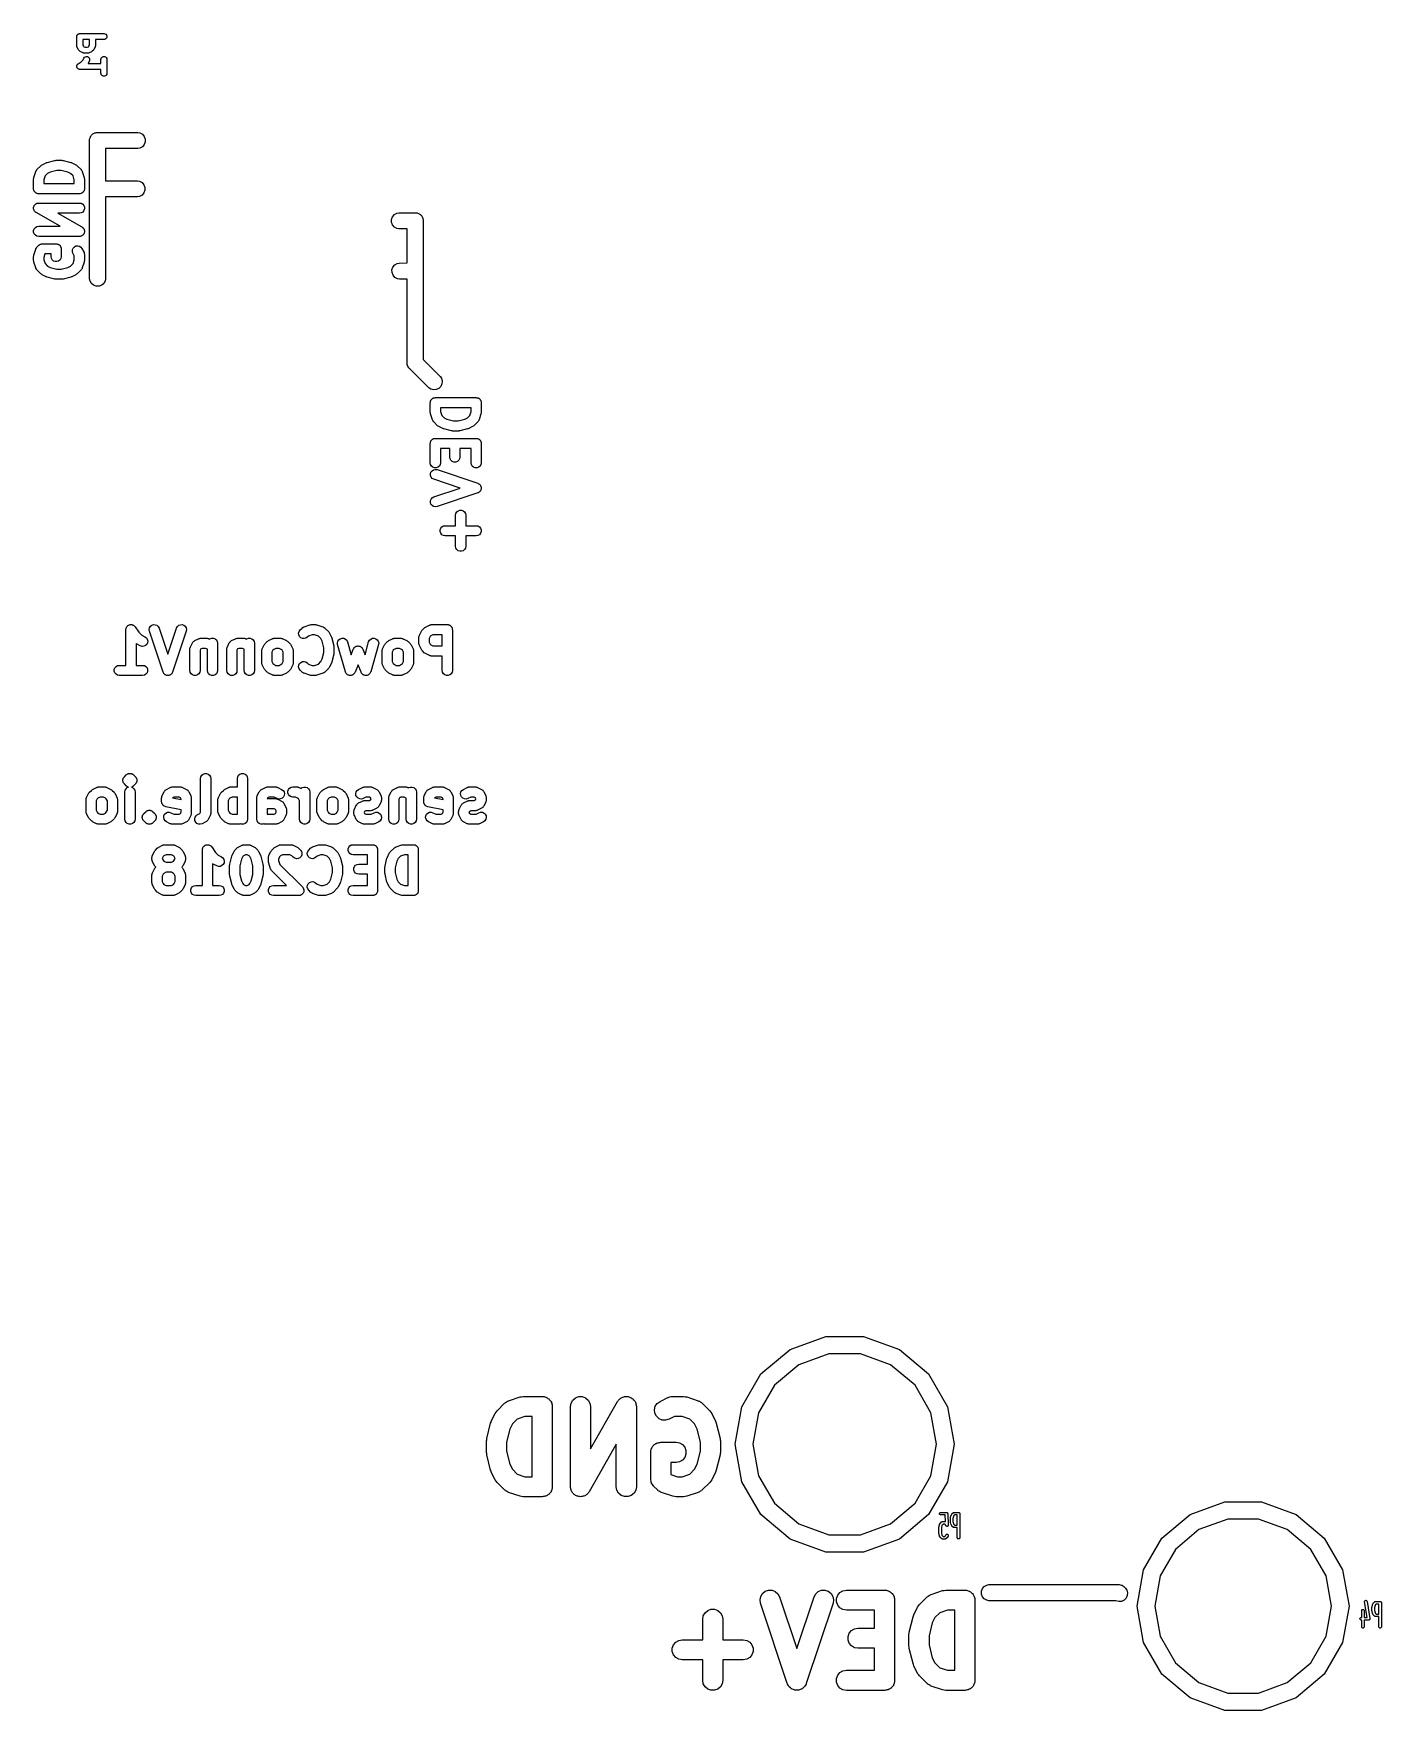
# Model space of a CAD drawing. Extents: x 111.2 to 128, y -97.4 to -76.5.
import ezdxf

# ---------------------------------------------------------------- set-up
doc = ezdxf.new("R2010")
doc.units = 0
doc.header["$MEASUREMENT"] = 0
doc.layers.add('BLACK', color=7, linetype='CONTINUOUS')

msp = doc.modelspace()

# ---------------------------------------------------------------- linework, layer by layer
at = {"layer": 'BLACK', "linetype": 'CONTINUOUS'}
for p, q in [((111.722, -76.5002), (111.723, -76.497)), ((111.723, -76.497), (111.725, -76.4941)), ((111.725, -76.4941), (111.726, -76.4911)), ((111.726, -76.4911), (111.728, -76.4885)), ((111.728, -76.4885), (111.73, -76.4857)), ((111.73, -76.4857), (111.732, -76.4836)), ((111.732, -76.4836), (111.734, -76.4811)), ((111.734, -76.4811), (111.737, -76.4794)), ((111.737, -76.4794), (111.74, -76.4773)), ((111.74, -76.4773), (111.743, -76.4762)), ((111.743, -76.4762), (111.745, -76.4746)), ((111.745, -76.4746), (111.749, -76.474)), ((111.749, -76.474), (111.752, -76.4729)), ((111.752, -76.4729), (111.755, -76.4729)), ((111.755, -76.4729), (111.758, -76.4723)), ((111.758, -76.4723), (112.058, -76.4723)), ((112.058, -76.4723), (112.071, -76.4746)), ((112.071, -76.4746), (112.082, -76.4811)), ((112.082, -76.4811), (112.091, -76.4911)), ((112.091, -76.4911), (112.095, -76.5033)), ((111.721, -76.5033), (111.722, -76.5002)), ((111.721, -76.5066), (111.721, -76.5033)), ((111.721, -76.5098), (111.721, -76.5066)), ((111.721, -76.6241), (111.721, -76.5098)), ((111.721, -76.6262), (111.721, -76.6241)), ((111.721, -76.6284), (111.721, -76.6262)), ((111.722, -76.6326), (111.721, -76.6284)), ((111.723, -76.6369), (111.722, -76.6326)), ((111.724, -76.6388), (111.723, -76.6369)), ((111.725, -76.6409), (111.724, -76.6388)), ((111.739, -76.6694), (111.725, -76.6409)), ((111.743, -76.6743), (111.739, -76.6694)), ((111.746, -76.6792), (111.743, -76.6743)), ((111.76, -76.6935), (111.746, -76.6792)), ((111.765, -76.6969), (111.76, -76.6935)), ((111.77, -76.7005), (111.765, -76.6969)), ((111.799, -76.7148), (111.77, -76.7005)), ((111.796, -76.5473), (111.796, -76.6152)), ((111.878, -76.5473), (111.796, -76.5473)), ((111.796, -76.6152), (111.803, -76.6305)), ((111.803, -76.6305), (111.809, -76.6361)), ((111.809, -76.6361), (111.824, -76.6437)), ((111.824, -76.6437), (111.849, -76.6437)), ((111.849, -76.6437), (111.865, -76.6361)), ((111.865, -76.6361), (111.87, -76.6305)), ((111.87, -76.6305), (111.878, -76.6152)), ((111.904, -76.7005), (111.875, -76.7148)), ((111.878, -76.6152), (111.878, -76.5473)), ((111.908, -76.6969), (111.904, -76.7005)), ((111.913, -76.6935), (111.908, -76.6969)), ((111.928, -76.6792), (111.913, -76.6935)), ((111.931, -76.6743), (111.928, -76.6792)), ((111.935, -76.6694), (111.931, -76.6743)), ((111.949, -76.6409), (111.935, -76.6694)), ((111.95, -76.6388), (111.949, -76.6409)), ((111.951, -76.6369), (111.95, -76.6388)), ((111.953, -76.6284), (111.951, -76.6326)), ((111.951, -76.6326), (111.951, -76.6369)), ((112.058, -76.5473), (111.953, -76.5473)), ((111.953, -76.5473), (111.953, -76.6241)), ((111.953, -76.6241), (111.953, -76.6262)), ((111.953, -76.6262), (111.953, -76.6284)), ((112.071, -76.545), (112.058, -76.5473)), ((112.082, -76.5385), (112.071, -76.545)), ((112.091, -76.5286), (112.082, -76.5385)), ((112.095, -76.5163), (112.091, -76.5286)), ((112.095, -76.5033), (112.095, -76.5163)), ((111.721, -76.8747), (111.722, -76.8728)), ((111.721, -76.8792), (111.721, -76.8747)), ((111.721, -76.8837), (111.721, -76.8792)), ((111.721, -76.8857), (111.721, -76.8837)), ((111.721, -76.8878), (111.721, -76.8857)), ((111.723, -76.892), (111.721, -76.8878)), ((111.722, -76.8707), (111.724, -76.8667)), ((111.722, -76.8728), (111.722, -76.8707)), ((111.724, -76.8963), (111.723, -76.892)), ((111.724, -76.8667), (111.726, -76.8625)), ((111.725, -76.898), (111.724, -76.8963)), ((111.726, -76.9), (111.725, -76.898)), ((111.726, -76.8625), (111.727, -76.8609)), ((111.729, -76.9034), (111.726, -76.9)), ((111.727, -76.8609), (111.728, -76.859)), ((111.728, -76.859), (111.731, -76.8559)), ((111.731, -76.9071), (111.729, -76.9034)), ((111.731, -76.8559), (111.734, -76.8525)), ((111.733, -76.9084), (111.731, -76.9071)), ((111.734, -76.91), (111.733, -76.9084)), ((111.734, -76.8525), (111.736, -76.8515)), ((111.738, -76.9122), (111.734, -76.91)), ((111.736, -76.8515), (111.737, -76.85)), ((111.737, -76.85), (111.777, -76.8235)), ((111.742, -76.9149), (111.738, -76.9122)), ((111.744, -76.9154), (111.742, -76.9149)), ((111.745, -76.9165), (111.744, -76.9154)), ((111.777, -76.8235), (111.799, -76.8019)), ((111.801, -76.7154), (111.799, -76.7148)), ((111.799, -76.8019), (111.81, -76.7788)), ((111.803, -76.7165), (111.801, -76.7154)), ((111.807, -76.7172), (111.803, -76.7165)), ((111.811, -76.7185), (111.807, -76.7172)), ((111.81, -76.7788), (111.818, -76.7683)), ((111.813, -76.7184), (111.811, -76.7185)), ((111.815, -76.7187), (111.813, -76.7184)), ((111.858, -76.7187), (111.815, -76.7187)), ((111.818, -76.7683), (111.829, -76.7611)), ((111.829, -76.7611), (111.842, -76.7581)), ((111.842, -76.7581), (111.855, -76.7596)), ((111.855, -76.7596), (111.866, -76.7654)), ((111.86, -76.7184), (111.858, -76.7187)), ((111.863, -76.7185), (111.86, -76.7184)), ((111.863, -76.8409), (111.861, -76.8437)), ((111.861, -76.8437), (112.021, -76.8437)), ((111.867, -76.7172), (111.863, -76.7185)), ((111.878, -76.8123), (111.863, -76.8409)), ((111.866, -76.7654), (111.875, -76.7749)), ((111.871, -76.7165), (111.867, -76.7172)), ((111.873, -76.7154), (111.871, -76.7165)), ((111.875, -76.7148), (111.873, -76.7154)), ((111.875, -76.7749), (111.88, -76.7868)), ((111.881, -76.7998), (111.878, -76.8123)), ((111.88, -76.7868), (111.881, -76.7998)), ((112.021, -76.7955), (112.023, -76.7827)), ((112.021, -76.8437), (112.021, -76.7955)), ((112.023, -76.7827), (112.03, -76.7714)), ((112.03, -76.7714), (112.04, -76.763)), ((112.04, -76.763), (112.052, -76.7586)), ((112.052, -76.7586), (112.065, -76.7586)), ((112.065, -76.7586), (112.077, -76.763)), ((112.077, -76.763), (112.087, -76.7714)), ((112.087, -76.7714), (112.094, -76.7827)), ((112.094, -76.7827), (112.096, -76.7955)), ((112.096, -76.7955), (112.096, -76.967)), ((111.75, -76.9173), (111.745, -76.9165)), ((111.754, -76.9185), (111.75, -76.9173)), ((111.756, -76.9184), (111.754, -76.9185)), ((111.758, -76.9187), (111.756, -76.9184)), ((112.021, -76.9187), (111.758, -76.9187)), ((112.021, -76.967), (112.021, -76.9187)), ((112.023, -76.9798), (112.021, -76.967)), ((112.03, -76.9911), (112.023, -76.9798)), ((112.04, -76.9994), (112.03, -76.9911)), ((112.052, -77.0039), (112.04, -76.9994)), ((112.065, -77.0039), (112.052, -77.0039)), ((112.077, -76.9994), (112.065, -77.0039)), ((112.087, -76.9911), (112.077, -76.9994)), ((112.094, -76.9798), (112.087, -76.9911)), ((112.096, -76.967), (112.094, -76.9798)), ((111.893, -77.7545), (111.899, -77.7477)), ((111.899, -77.7477), (111.903, -77.74)), ((111.903, -77.74), (111.91, -77.7343)), ((111.91, -77.7343), (111.916, -77.7275)), ((111.916, -77.7275), (111.923, -77.7231)), ((111.923, -77.7231), (111.93, -77.7173)), ((111.93, -77.7173), (111.939, -77.7143)), ((111.939, -77.7143), (111.946, -77.7099)), ((111.946, -77.7099), (111.955, -77.7083)), ((111.955, -77.7083), (111.963, -77.7053)), ((111.963, -77.7053), (111.972, -77.7053)), ((111.972, -77.7053), (111.972, -77.7053)), ((111.972, -77.7053), (112.482, -77.7053)), ((112.482, -77.7053), (112.508, -77.7099)), ((112.508, -77.7099), (112.539, -77.7275)), ((112.539, -77.7275), (112.562, -77.7545)), ((111.881, -77.7876), (111.884, -77.7793)), ((111.881, -77.7965), (111.881, -77.7876)), ((111.881, -79.5311), (111.881, -77.7965)), ((111.881, -77.7965), (111.881, -77.7965)), ((111.884, -77.7793), (111.886, -77.7706)), ((111.886, -77.7706), (111.89, -77.7629)), ((111.89, -77.7629), (111.893, -77.7545)), ((112.482, -77.9053), (112.081, -77.9053)), ((112.081, -77.9053), (112.081, -78.3073)), ((112.508, -77.9007), (112.482, -77.9053)), ((112.539, -77.8831), (112.508, -77.9007)), ((112.562, -77.8561), (112.539, -77.8831)), ((112.562, -77.7545), (112.574, -77.7876)), ((112.574, -77.8229), (112.562, -77.8561)), ((112.574, -77.7876), (112.574, -77.8229)), ((111.223, -78.1709), (111.225, -78.1679)), ((111.225, -78.1679), (111.273, -78.1195)), ((111.273, -78.1195), (111.282, -78.1137)), ((111.282, -78.1137), (111.29, -78.1076)), ((111.29, -78.1076), (111.338, -78.0834)), ((111.338, -78.0834), (111.345, -78.0814)), ((111.345, -78.0814), (111.351, -78.0786)), ((111.351, -78.0786), (111.448, -78.0544)), ((111.448, -78.0544), (111.456, -78.0539)), ((111.456, -78.0539), (111.463, -78.0525)), ((111.463, -78.0525), (111.536, -78.0525)), ((111.536, -78.0525), (111.544, -78.0539)), ((111.544, -78.0539), (111.551, -78.0544)), ((111.551, -78.0544), (111.648, -78.0786)), ((111.648, -78.0786), (111.655, -78.0814)), ((111.655, -78.0814), (111.661, -78.0834)), ((111.661, -78.0834), (111.71, -78.1076)), ((111.71, -78.1076), (111.718, -78.1137)), ((111.718, -78.1137), (111.726, -78.1195)), ((111.726, -78.1195), (111.774, -78.1679)), ((111.774, -78.1679), (111.777, -78.1709)), ((111.182, -78.2853), (111.184, -78.2753)), ((111.182, -78.4063), (111.182, -78.2853)), ((111.184, -78.2753), (111.185, -78.2653)), ((111.185, -78.2653), (111.21, -78.1927)), ((111.21, -78.1927), (111.211, -78.1895)), ((111.211, -78.1895), (111.212, -78.1859)), ((111.212, -78.1859), (111.217, -78.1798)), ((111.217, -78.1798), (111.22, -78.1733)), ((111.22, -78.1733), (111.223, -78.1709)), ((111.325, -78.2471), (111.309, -78.2956)), ((111.309, -78.2956), (111.309, -78.3428)), ((111.309, -78.3428), (111.69, -78.3428)), ((111.356, -78.2166), (111.325, -78.2471)), ((111.389, -78.2001), (111.356, -78.2166)), ((111.471, -78.1795), (111.389, -78.2001)), ((111.528, -78.1795), (111.471, -78.1795)), ((111.611, -78.2001), (111.528, -78.1795)), ((111.644, -78.2166), (111.611, -78.2001)), ((111.674, -78.2471), (111.644, -78.2166)), ((111.69, -78.2956), (111.674, -78.2471)), ((111.69, -78.3428), (111.69, -78.2956)), ((111.777, -78.1709), (111.779, -78.1733)), ((111.779, -78.1733), (111.783, -78.1798)), ((111.783, -78.1798), (111.787, -78.1859)), ((111.787, -78.1859), (111.788, -78.1895)), ((111.788, -78.1895), (111.79, -78.1927)), ((111.79, -78.1927), (111.814, -78.2653)), ((111.814, -78.2653), (111.815, -78.2753)), ((111.815, -78.2753), (111.817, -78.2853)), ((111.817, -78.2853), (111.817, -78.4063)), ((112.081, -78.3073), (112.477, -78.3073)), ((112.477, -78.3073), (112.503, -78.3118)), ((112.503, -78.3118), (112.534, -78.3295)), ((112.534, -78.3295), (112.557, -78.3565)), ((112.557, -78.3565), (112.569, -78.3896)), ((111.183, -78.4118), (111.182, -78.4063)), ((111.183, -78.4173), (111.183, -78.4118)), ((111.185, -78.4225), (111.183, -78.4173)), ((111.186, -78.428), (111.185, -78.4225)), ((111.189, -78.4328), (111.186, -78.428)), ((111.191, -78.438), (111.189, -78.4328)), ((111.194, -78.4423), (111.191, -78.438)), ((111.197, -78.4471), (111.194, -78.4423)), ((111.201, -78.4507), (111.197, -78.4471)), ((111.205, -78.4549), (111.201, -78.4507)), ((111.21, -78.4577), (111.205, -78.4549)), ((111.214, -78.4613), (111.21, -78.4577)), ((111.219, -78.4632), (111.214, -78.4613)), ((111.224, -78.466), (111.219, -78.4632)), ((111.229, -78.4669), (111.224, -78.466)), ((111.224, -78.5885), (111.229, -78.5876)), ((111.235, -78.4688), (111.229, -78.4669)), ((111.229, -78.5876), (111.234, -78.5857)), ((111.234, -78.5857), (111.24, -78.5857)), ((111.24, -78.4688), (111.235, -78.4688)), ((111.246, -78.4698), (111.24, -78.4688)), ((111.24, -78.5857), (111.246, -78.5847)), ((111.754, -78.4698), (111.246, -78.4698)), ((111.246, -78.5847), (111.754, -78.5847)), ((111.759, -78.4688), (111.754, -78.4698)), ((111.754, -78.5847), (111.775, -78.5885)), ((111.765, -78.4688), (111.759, -78.4688)), ((111.77, -78.4669), (111.765, -78.4688)), ((111.775, -78.466), (111.77, -78.4669)), ((111.78, -78.4632), (111.775, -78.466)), ((111.785, -78.4613), (111.78, -78.4632)), ((111.79, -78.4577), (111.785, -78.4613)), ((111.795, -78.4549), (111.79, -78.4577)), ((111.798, -78.4507), (111.795, -78.4549)), ((111.802, -78.4471), (111.798, -78.4507)), ((111.805, -78.4423), (111.802, -78.4471)), ((111.809, -78.438), (111.805, -78.4423)), ((111.811, -78.4328), (111.809, -78.438)), ((111.813, -78.428), (111.811, -78.4328)), ((111.814, -78.4225), (111.813, -78.428)), ((111.816, -78.4173), (111.814, -78.4225)), ((111.817, -78.4063), (111.816, -78.4118)), ((111.816, -78.4118), (111.816, -78.4173)), ((112.477, -78.5073), (112.081, -78.5073)), ((112.081, -78.5073), (112.081, -79.5311)), ((112.503, -78.5027), (112.477, -78.5073)), ((112.534, -78.485), (112.503, -78.5027)), ((112.557, -78.458), (112.534, -78.485)), ((112.569, -78.4249), (112.557, -78.458)), ((112.569, -78.3896), (112.569, -78.4249)), ((111.182, -78.6485), (111.183, -78.6429)), ((111.183, -78.6538), (111.182, -78.6485)), ((111.183, -78.6372), (111.185, -78.6321)), ((111.183, -78.6429), (111.183, -78.6372)), ((111.183, -78.6592), (111.183, -78.6538)), ((111.185, -78.6646), (111.183, -78.6592)), ((111.185, -78.6321), (111.186, -78.6267)), ((111.186, -78.6702), (111.185, -78.6646)), ((111.186, -78.6267), (111.189, -78.6218)), ((111.189, -78.6749), (111.186, -78.6702)), ((111.189, -78.6218), (111.191, -78.6164)), ((111.191, -78.6799), (111.189, -78.6749)), ((111.191, -78.6164), (111.194, -78.6123)), ((111.194, -78.6843), (111.191, -78.6799)), ((111.194, -78.6123), (111.197, -78.6076)), ((111.197, -78.6892), (111.194, -78.6843)), ((111.197, -78.6076), (111.201, -78.6039)), ((111.201, -78.6927), (111.197, -78.6892)), ((111.201, -78.6039), (111.205, -78.5996)), ((111.205, -78.6968), (111.201, -78.6927)), ((111.205, -78.5996), (111.21, -78.5968)), ((111.21, -78.6997), (111.205, -78.6968)), ((111.21, -78.5968), (111.214, -78.5933)), ((111.214, -78.7033), (111.21, -78.6997)), ((111.214, -78.5933), (111.219, -78.5914)), ((111.515, -78.875), (111.214, -78.7033)), ((111.219, -78.5914), (111.224, -78.5885)), ((111.754, -78.7117), (111.485, -78.7117)), ((111.485, -78.7117), (111.785, -78.8833)), ((111.775, -78.7079), (111.754, -78.7117)), ((111.775, -78.5885), (111.795, -78.5996)), ((111.795, -78.6968), (111.775, -78.7079)), ((111.795, -78.5996), (111.809, -78.6164)), ((111.809, -78.6799), (111.795, -78.6968)), ((111.809, -78.6164), (111.816, -78.6372)), ((111.816, -78.6592), (111.809, -78.6799)), ((111.816, -78.6372), (111.816, -78.6592)), ((115.645, -78.7884), (115.657, -78.7553)), ((115.645, -78.8237), (115.645, -78.7884)), ((115.657, -78.7553), (115.68, -78.7283)), ((115.68, -78.7283), (115.711, -78.7106)), ((115.711, -78.7106), (115.737, -78.706)), ((115.737, -78.706), (115.947, -78.706)), ((115.947, -78.706), (115.956, -78.706)), ((115.947, -78.706), (115.947, -78.706)), ((115.956, -78.706), (115.964, -78.7091)), ((115.964, -78.7091), (115.973, -78.7106)), ((115.973, -78.7106), (115.981, -78.7151)), ((115.981, -78.7151), (115.989, -78.7181)), ((115.989, -78.7181), (115.996, -78.7238)), ((115.996, -78.7238), (116.004, -78.7283)), ((116.004, -78.7283), (116.009, -78.7351)), ((116.009, -78.7351), (116.016, -78.7408)), ((116.016, -78.7408), (116.021, -78.7485)), ((116.021, -78.7485), (116.026, -78.7553)), ((116.026, -78.7553), (116.029, -78.7636)), ((116.029, -78.7636), (116.034, -78.7713)), ((116.034, -78.7713), (116.035, -78.7801)), ((116.035, -78.7801), (116.038, -78.7884)), ((116.038, -78.7884), (116.038, -78.7973)), ((111.183, -78.9275), (111.191, -78.9067)), ((111.183, -78.9495), (111.183, -78.9275)), ((111.191, -78.9702), (111.183, -78.9495)), ((111.191, -78.9067), (111.205, -78.8898)), ((111.205, -78.9871), (111.191, -78.9702)), ((111.205, -78.8898), (111.224, -78.8788)), ((111.224, -78.9982), (111.205, -78.9871)), ((111.224, -78.8788), (111.246, -78.875)), ((111.246, -79.002), (111.224, -78.9982)), ((111.246, -78.875), (111.515, -78.875)), ((111.754, -79.002), (111.246, -79.002)), ((111.759, -79.001), (111.754, -79.002)), ((111.765, -79.001), (111.759, -79.001)), ((111.77, -78.9991), (111.765, -79.001)), ((111.775, -78.9982), (111.77, -78.9991)), ((111.78, -78.9953), (111.775, -78.9982)), ((111.786, -78.9933), (111.78, -78.9953)), ((111.785, -78.8833), (111.79, -78.887)), ((111.79, -78.9898), (111.786, -78.9933)), ((111.79, -78.887), (111.795, -78.8898)), ((111.795, -78.9871), (111.79, -78.9898)), ((111.795, -78.8898), (111.798, -78.894)), ((111.798, -78.9828), (111.795, -78.9871)), ((111.798, -78.894), (111.802, -78.8974)), ((111.803, -78.9791), (111.798, -78.9828)), ((111.802, -78.8974), (111.805, -78.9024)), ((111.805, -78.9744), (111.803, -78.9791)), ((111.805, -78.9024), (111.809, -78.9067)), ((111.809, -78.9702), (111.805, -78.9744)), ((111.809, -78.9067), (111.811, -78.9118)), ((111.811, -78.9649), (111.809, -78.9702)), ((111.811, -78.9118), (111.813, -78.9165)), ((111.813, -78.9599), (111.811, -78.9649)), ((111.813, -78.9165), (111.814, -78.9221)), ((111.814, -78.9546), (111.813, -78.9599)), ((111.814, -78.9221), (111.816, -78.9275)), ((111.816, -78.9495), (111.814, -78.9546)), ((111.816, -78.9275), (111.816, -78.9329)), ((111.816, -78.9329), (111.817, -78.9382)), ((111.817, -78.9382), (111.816, -78.9438)), ((111.816, -78.9438), (111.816, -78.9495)), ((115.657, -78.8568), (115.645, -78.8237)), ((115.68, -78.8838), (115.657, -78.8568)), ((115.711, -78.9015), (115.68, -78.8838)), ((115.737, -78.906), (115.711, -78.9015)), ((115.838, -78.906), (115.737, -78.906)), ((115.838, -79.3322), (115.838, -78.906)), ((116.038, -78.7973), (116.038, -78.7973)), ((116.038, -78.7973), (116.038, -80.535)), ((111.185, -79.2329), (111.21, -79.1603)), ((111.21, -79.1603), (111.211, -79.1571)), ((111.211, -79.1571), (111.212, -79.1535)), ((111.212, -79.1535), (111.217, -79.1475)), ((111.217, -79.1475), (111.22, -79.1409)), ((111.22, -79.1409), (111.223, -79.1385)), ((111.223, -79.1385), (111.225, -79.1355)), ((111.225, -79.1355), (111.249, -79.1113)), ((111.249, -79.1113), (111.251, -79.1097)), ((111.251, -79.1097), (111.253, -79.1076)), ((111.253, -79.1076), (111.26, -79.1034)), ((111.26, -79.1034), (111.267, -79.0986)), ((111.267, -79.0986), (111.27, -79.0979)), ((111.27, -79.0979), (111.272, -79.0965)), ((111.272, -79.0965), (111.281, -79.0951)), ((111.281, -79.0951), (111.289, -79.0929)), ((111.289, -79.0929), (111.291, -79.0932)), ((111.291, -79.0932), (111.294, -79.0927)), ((111.294, -79.0927), (111.463, -79.0927)), ((111.463, -79.0927), (111.469, -79.0937)), ((111.469, -79.0937), (111.474, -79.0937)), ((111.474, -79.0937), (111.48, -79.0956)), ((111.48, -79.0956), (111.485, -79.0965)), ((111.485, -79.0965), (111.49, -79.0993)), ((111.49, -79.0993), (111.495, -79.1012)), ((111.495, -79.1012), (111.499, -79.1048)), ((111.499, -79.1048), (111.504, -79.1076)), ((111.504, -79.1076), (111.508, -79.1118)), ((111.508, -79.1118), (111.512, -79.1154)), ((111.512, -79.1154), (111.515, -79.1202)), ((111.515, -79.1202), (111.518, -79.1244)), ((111.518, -79.1244), (111.52, -79.1297)), ((111.52, -79.1297), (111.523, -79.1345)), ((111.523, -79.1345), (111.524, -79.1399)), ((111.524, -79.1399), (111.526, -79.1452)), ((111.526, -79.1452), (111.526, -79.1507)), ((111.526, -79.1507), (111.527, -79.1562)), ((111.527, -79.1562), (111.527, -79.253)), ((111.666, -79.1876), (111.668, -79.1656)), ((111.673, -79.2088), (111.666, -79.1876)), ((111.668, -79.1656), (111.677, -79.1454)), ((111.69, -79.2438), (111.673, -79.2088)), ((111.677, -79.1454), (111.692, -79.1294)), ((111.692, -79.1294), (111.711, -79.1195)), ((111.711, -79.1195), (111.733, -79.117)), ((111.733, -79.117), (111.755, -79.1221)), ((111.755, -79.1221), (111.773, -79.1343)), ((111.773, -79.1343), (111.786, -79.152)), ((111.786, -79.152), (111.811, -79.2004)), ((111.811, -79.2004), (111.812, -79.2039)), ((111.812, -79.2039), (111.813, -79.207)), ((111.813, -79.207), (111.815, -79.2144)), ((111.815, -79.2144), (111.817, -79.2215)), ((111.182, -79.253), (111.184, -79.243)), ((111.182, -79.3013), (111.182, -79.253)), ((111.184, -79.3114), (111.182, -79.3013)), ((111.184, -79.243), (111.185, -79.2329)), ((111.185, -79.3214), (111.184, -79.3114)), ((111.21, -79.394), (111.185, -79.3214)), ((111.211, -79.3972), (111.21, -79.394)), ((111.212, -79.4007), (111.211, -79.3972)), ((111.217, -79.4068), (111.212, -79.4007)), ((111.22, -79.4134), (111.217, -79.4068)), ((111.223, -79.4158), (111.22, -79.4134)), ((111.225, -79.4188), (111.223, -79.4158)), ((111.273, -79.4672), (111.225, -79.4188)), ((111.324, -79.2197), (111.309, -79.2633)), ((111.309, -79.2633), (111.309, -79.291)), ((111.309, -79.291), (111.325, -79.3396)), ((111.4, -79.2197), (111.324, -79.2197)), ((111.325, -79.3396), (111.356, -79.3701)), ((111.356, -79.3701), (111.389, -79.3866)), ((111.389, -79.3866), (111.471, -79.4072)), ((111.4, -79.253), (111.4, -79.2197)), ((111.404, -79.2747), (111.4, -79.253)), ((111.415, -79.2938), (111.404, -79.2747)), ((111.432, -79.308), (111.415, -79.2938)), ((111.452, -79.3155), (111.432, -79.308)), ((111.474, -79.3155), (111.452, -79.3155)), ((111.471, -79.4072), (111.528, -79.4072)), ((111.495, -79.308), (111.474, -79.3155)), ((111.512, -79.2938), (111.495, -79.308)), ((111.523, -79.2747), (111.512, -79.2938)), ((111.527, -79.253), (111.523, -79.2747)), ((111.528, -79.4072), (111.611, -79.3866)), ((111.611, -79.3866), (111.644, -79.3701)), ((111.644, -79.3701), (111.674, -79.3396)), ((111.674, -79.3396), (111.69, -79.291)), ((111.69, -79.291), (111.69, -79.2438)), ((111.774, -79.4188), (111.726, -79.4672)), ((111.777, -79.4158), (111.774, -79.4188)), ((111.779, -79.4134), (111.777, -79.4158)), ((111.783, -79.4068), (111.779, -79.4134)), ((111.787, -79.4007), (111.783, -79.4068)), ((111.788, -79.3972), (111.787, -79.4007)), ((111.79, -79.394), (111.788, -79.3972)), ((111.814, -79.3214), (111.79, -79.394)), ((111.815, -79.3114), (111.814, -79.3214)), ((111.817, -79.3013), (111.815, -79.3114)), ((111.817, -79.2215), (111.817, -79.2252)), ((111.817, -79.2252), (111.817, -79.2288)), ((111.817, -79.2288), (111.817, -79.3013)), ((115.65, -79.4172), (115.662, -79.3839)), ((115.651, -79.4524), (115.65, -79.4172)), ((115.662, -79.3839), (115.684, -79.3565)), ((115.684, -79.3565), (115.714, -79.3385)), ((115.714, -79.3385), (115.74, -79.3336)), ((115.74, -79.3336), (115.838, -79.3322)), ((111.282, -79.473), (111.273, -79.4672)), ((111.29, -79.4791), (111.282, -79.473)), ((111.338, -79.5033), (111.29, -79.4791)), ((111.345, -79.5053), (111.338, -79.5033)), ((111.351, -79.5081), (111.345, -79.5053)), ((111.448, -79.5323), (111.351, -79.5081)), ((111.456, -79.5328), (111.448, -79.5323)), ((111.463, -79.5342), (111.456, -79.5328)), ((111.536, -79.5342), (111.463, -79.5342)), ((111.544, -79.5328), (111.536, -79.5342)), ((111.551, -79.5323), (111.544, -79.5328)), ((111.648, -79.5081), (111.551, -79.5323)), ((111.655, -79.5053), (111.648, -79.5081)), ((111.661, -79.5033), (111.655, -79.5053)), ((111.71, -79.4791), (111.661, -79.5033)), ((111.718, -79.473), (111.71, -79.4791)), ((111.726, -79.4672), (111.718, -79.473)), ((111.886, -79.557), (111.881, -79.5311)), ((111.903, -79.5876), (111.886, -79.557)), ((111.93, -79.6103), (111.903, -79.5876)), ((111.963, -79.6223), (111.93, -79.6103)), ((111.999, -79.6223), (111.963, -79.6223)), ((112.032, -79.6103), (111.999, -79.6223)), ((112.059, -79.5876), (112.032, -79.6103)), ((112.076, -79.557), (112.059, -79.5876)), ((112.081, -79.5311), (112.076, -79.557)), ((115.663, -79.4854), (115.651, -79.4524)), ((115.686, -79.5121), (115.663, -79.4854)), ((115.717, -79.5293), (115.686, -79.5121)), ((115.743, -79.5335), (115.717, -79.5293)), ((115.838, -79.5322), (115.743, -79.5335)), ((115.838, -80.5721), (115.838, -79.5322)), ((115.837, -80.5853), (115.838, -80.5721)), ((115.841, -80.5981), (115.837, -80.5853)), ((115.843, -80.6111), (115.841, -80.5981)), ((115.845, -80.615), (115.843, -80.6111)), ((115.846, -80.6193), (115.845, -80.615)), ((115.854, -80.6302), (115.846, -80.6193)), ((115.861, -80.6417), (115.854, -80.6302)), ((115.871, -80.6502), (115.861, -80.6417)), ((116.11, -80.8895), (115.871, -80.6502)), ((116.038, -80.535), (116.251, -80.7481)), ((116.258, -80.8709), (116.233, -80.8958)), ((116.251, -80.7481), (116.267, -80.7697)), ((116.273, -80.8389), (116.258, -80.8709)), ((116.267, -80.7697), (116.276, -80.8038)), ((116.276, -80.8038), (116.273, -80.8389)), ((116.132, -80.9047), (116.11, -80.8895)), ((116.127, -81.0733), (116.128, -81.0678)), ((116.127, -81.1942), (116.127, -81.0733)), ((116.128, -81.0623), (116.13, -81.057)), ((116.128, -81.0678), (116.128, -81.0623)), ((116.13, -81.057), (116.131, -81.0516)), ((116.131, -81.0516), (116.134, -81.0468)), ((116.166, -80.9138), (116.132, -80.9047)), ((116.134, -81.0468), (116.136, -81.0415)), ((116.136, -81.0415), (116.14, -81.0373)), ((116.14, -81.0373), (116.142, -81.0325)), ((116.142, -81.0325), (116.147, -81.0289)), ((116.147, -81.0289), (116.15, -81.0246)), ((116.15, -81.0246), (116.155, -81.0219)), ((116.155, -81.0219), (116.159, -81.0183)), ((116.159, -81.0183), (116.164, -81.0164)), ((116.164, -81.0164), (116.169, -81.0136)), ((116.201, -80.9107), (116.166, -80.9138)), ((116.169, -81.0136), (116.175, -81.0127)), ((116.175, -81.0127), (116.18, -81.0108)), ((116.18, -81.0108), (116.185, -81.0108)), ((116.185, -81.0108), (116.191, -81.0098)), ((116.191, -81.0098), (116.699, -81.0098)), ((116.233, -80.8958), (116.201, -80.9107)), ((116.699, -81.0098), (116.704, -81.0108)), ((116.704, -81.0108), (116.71, -81.0108)), ((116.71, -81.0108), (116.715, -81.0127)), ((116.715, -81.0127), (116.721, -81.0136)), ((116.721, -81.0136), (116.725, -81.0164)), ((116.725, -81.0164), (116.731, -81.0183)), ((116.731, -81.0183), (116.735, -81.0219)), ((116.735, -81.0219), (116.74, -81.0246)), ((116.74, -81.0246), (116.743, -81.0289)), ((116.743, -81.0289), (116.748, -81.0325)), ((116.748, -81.0325), (116.75, -81.0373)), ((116.75, -81.0373), (116.754, -81.0415)), ((116.754, -81.0415), (116.756, -81.0468)), ((116.756, -81.0468), (116.759, -81.0516)), ((116.759, -81.0516), (116.76, -81.057)), ((116.76, -81.057), (116.762, -81.0623)), ((116.762, -81.0623), (116.762, -81.0678)), ((116.762, -81.0678), (116.762, -81.0733)), ((116.762, -81.0733), (116.762, -81.1942)), ((116.129, -81.2043), (116.127, -81.1942)), ((116.131, -81.2143), (116.129, -81.2043)), ((116.155, -81.2869), (116.131, -81.2143)), ((116.157, -81.2901), (116.155, -81.2869)), ((116.158, -81.2937), (116.157, -81.2901)), ((116.162, -81.2997), (116.158, -81.2937)), ((116.165, -81.3063), (116.162, -81.2997)), ((116.254, -81.1368), (116.254, -81.1839)), ((116.635, -81.1368), (116.254, -81.1368)), ((116.254, -81.1839), (116.271, -81.2325)), ((116.271, -81.2325), (116.301, -81.263)), ((116.301, -81.263), (116.334, -81.2795)), ((116.334, -81.2795), (116.416, -81.3001)), ((116.416, -81.3001), (116.473, -81.3001)), ((116.473, -81.3001), (116.556, -81.2795)), ((116.556, -81.2795), (116.589, -81.263)), ((116.589, -81.263), (116.619, -81.2325)), ((116.619, -81.2325), (116.635, -81.1839)), ((116.635, -81.1839), (116.635, -81.1368)), ((116.728, -81.2997), (116.725, -81.3063)), ((116.732, -81.2937), (116.728, -81.2997)), ((116.733, -81.2901), (116.732, -81.2937)), ((116.735, -81.2869), (116.733, -81.2901)), ((116.759, -81.2143), (116.735, -81.2869)), ((116.761, -81.2043), (116.759, -81.2143)), ((116.762, -81.1942), (116.761, -81.2043)), ((116.168, -81.3087), (116.165, -81.3063)), ((116.17, -81.3117), (116.168, -81.3087)), ((116.219, -81.3601), (116.17, -81.3117)), ((116.227, -81.3659), (116.219, -81.3601)), ((116.235, -81.372), (116.227, -81.3659)), ((116.284, -81.3962), (116.235, -81.372)), ((116.29, -81.3982), (116.284, -81.3962)), ((116.297, -81.401), (116.29, -81.3982)), ((116.393, -81.4252), (116.297, -81.401)), ((116.401, -81.4257), (116.393, -81.4252)), ((116.409, -81.4271), (116.401, -81.4257)), ((116.481, -81.4271), (116.409, -81.4271)), ((116.489, -81.4257), (116.481, -81.4271)), ((116.497, -81.4252), (116.489, -81.4257)), ((116.593, -81.401), (116.497, -81.4252)), ((116.6, -81.3982), (116.593, -81.401)), ((116.606, -81.3962), (116.6, -81.3982)), ((116.655, -81.372), (116.606, -81.3962)), ((116.663, -81.3659), (116.655, -81.372)), ((116.671, -81.3601), (116.663, -81.3659)), ((116.72, -81.3117), (116.671, -81.3601)), ((116.722, -81.3087), (116.72, -81.3117)), ((116.725, -81.3063), (116.722, -81.3087)), ((116.127, -81.5813), (116.128, -81.5758)), ((116.127, -81.8232), (116.127, -81.5813)), ((116.128, -81.5703), (116.13, -81.565)), ((116.128, -81.5758), (116.128, -81.5703)), ((116.13, -81.565), (116.131, -81.5596)), ((116.131, -81.5596), (116.134, -81.5548)), ((116.134, -81.5548), (116.136, -81.5495)), ((116.136, -81.5495), (116.14, -81.5453)), ((116.14, -81.5453), (116.142, -81.5405)), ((116.142, -81.5405), (116.147, -81.5369)), ((116.147, -81.5369), (116.15, -81.5326)), ((116.15, -81.5326), (116.155, -81.5299)), ((116.155, -81.5299), (116.159, -81.5263)), ((116.159, -81.5263), (116.164, -81.5244)), ((116.164, -81.5244), (116.169, -81.5216)), ((116.169, -81.5216), (116.175, -81.5207)), ((116.175, -81.5207), (116.18, -81.5188)), ((116.18, -81.5188), (116.185, -81.5188)), ((116.185, -81.5188), (116.191, -81.5178)), ((116.191, -81.5178), (116.699, -81.5178)), ((116.369, -81.6448), (116.254, -81.6448)), ((116.254, -81.6448), (116.254, -81.8232)), ((116.369, -81.7506), (116.369, -81.6448)), ((116.635, -81.6448), (116.496, -81.6448)), ((116.496, -81.6448), (116.496, -81.7506)), ((116.635, -81.8232), (116.635, -81.6448)), ((116.699, -81.5178), (116.704, -81.5188)), ((116.704, -81.5188), (116.71, -81.5188)), ((116.71, -81.5188), (116.715, -81.5207)), ((116.715, -81.5207), (116.721, -81.5216)), ((116.721, -81.5216), (116.725, -81.5244)), ((116.725, -81.5244), (116.731, -81.5263)), ((116.731, -81.5263), (116.735, -81.5299)), ((116.735, -81.5299), (116.74, -81.5326)), ((116.74, -81.5326), (116.743, -81.5369)), ((116.743, -81.5369), (116.748, -81.5405)), ((116.748, -81.5405), (116.75, -81.5453)), ((116.75, -81.5453), (116.754, -81.5495)), ((116.754, -81.5495), (116.756, -81.5548)), ((116.756, -81.5548), (116.759, -81.5596)), ((116.759, -81.5596), (116.76, -81.565)), ((116.76, -81.565), (116.762, -81.5703)), ((116.762, -81.5703), (116.762, -81.5758)), ((116.762, -81.5758), (116.762, -81.5813)), ((116.762, -81.5813), (116.762, -81.8232)), ((116.131, -81.8449), (116.127, -81.8232)), ((116.142, -81.864), (116.131, -81.8449)), ((116.135, -81.9381), (116.149, -81.9208)), ((116.159, -81.8782), (116.142, -81.864)), ((116.149, -81.9208), (116.168, -81.9093)), ((116.18, -81.8857), (116.159, -81.8782)), ((116.168, -81.9093), (116.189, -81.9049)), ((116.202, -81.8857), (116.18, -81.8857)), ((116.189, -81.9049), (116.211, -81.9081)), ((116.223, -81.8782), (116.202, -81.8857)), ((116.211, -81.9081), (116.719, -82.0774)), ((116.24, -81.864), (116.223, -81.8782)), ((116.251, -81.8449), (116.24, -81.864)), ((116.254, -81.8232), (116.251, -81.8449)), ((116.373, -81.7723), (116.369, -81.7506)), ((116.384, -81.7914), (116.373, -81.7723)), ((116.401, -81.8056), (116.384, -81.7914)), ((116.422, -81.8132), (116.401, -81.8056)), ((116.444, -81.8132), (116.422, -81.8132)), ((116.465, -81.8056), (116.444, -81.8132)), ((116.482, -81.7914), (116.465, -81.8056)), ((116.493, -81.7723), (116.482, -81.7914)), ((116.496, -81.7506), (116.493, -81.7723)), ((116.639, -81.8449), (116.635, -81.8232)), ((116.65, -81.864), (116.639, -81.8449)), ((116.667, -81.8782), (116.65, -81.864)), ((116.688, -81.8857), (116.667, -81.8782)), ((116.71, -81.8857), (116.688, -81.8857)), ((116.731, -81.8782), (116.71, -81.8857)), ((116.748, -81.864), (116.731, -81.8782)), ((116.759, -81.8449), (116.748, -81.864)), ((116.762, -81.8232), (116.759, -81.8449)), ((116.128, -81.959), (116.135, -81.9381)), ((116.129, -81.9811), (116.128, -81.959)), ((116.137, -82.0016), (116.129, -81.9811)), ((116.151, -82.0181), (116.137, -82.0016)), ((116.171, -82.0286), (116.151, -82.0181)), ((116.498, -82.1377), (116.171, -82.0286)), ((116.171, -82.2468), (116.498, -82.1377)), ((116.719, -82.0774), (116.721, -82.0783)), ((116.721, -82.0783), (116.722, -82.0786)), ((116.722, -82.0786), (116.73, -82.0835)), ((116.73, -82.0835), (116.738, -82.0879)), ((116.738, -82.0879), (116.74, -82.0892)), ((116.74, -82.0892), (116.741, -82.0902)), ((116.741, -82.0902), (116.747, -82.0975)), ((116.747, -82.0975), (116.753, -82.1044)), ((116.753, -82.1044), (116.754, -82.1061)), ((116.754, -82.1061), (116.755, -82.1074)), ((116.755, -82.1074), (116.758, -82.1163)), ((116.758, -82.1163), (116.761, -82.1249)), ((116.761, -82.1249), (116.761, -82.1267)), ((116.761, -82.1267), (116.762, -82.1284)), ((116.762, -82.1284), (116.762, -82.1377)), ((116.762, -82.1377), (116.762, -82.147)), ((116.128, -82.3163), (116.129, -82.2943)), ((116.135, -82.3372), (116.128, -82.3163)), ((116.129, -82.2943), (116.137, -82.2738)), ((116.149, -82.3545), (116.135, -82.3372)), ((116.137, -82.2738), (116.151, -82.2573)), ((116.151, -82.2573), (116.171, -82.2468)), ((116.719, -82.1979), (116.211, -82.3672)), ((116.721, -82.1971), (116.719, -82.1979)), ((116.722, -82.1967), (116.721, -82.1971)), ((116.73, -82.1918), (116.722, -82.1967)), ((116.738, -82.1874), (116.73, -82.1918)), ((116.74, -82.1861), (116.738, -82.1874)), ((116.741, -82.1852), (116.74, -82.1861)), ((116.747, -82.1779), (116.741, -82.1852)), ((116.753, -82.1709), (116.747, -82.1779)), ((116.754, -82.1693), (116.753, -82.1709)), ((116.755, -82.1679), (116.754, -82.1693)), ((116.758, -82.1591), (116.755, -82.1679)), ((116.761, -82.1504), (116.758, -82.1591)), ((116.762, -82.147), (116.761, -82.1486)), ((116.761, -82.1486), (116.761, -82.1504)), ((116.168, -82.3661), (116.149, -82.3545)), ((116.189, -82.3705), (116.168, -82.3661)), ((116.211, -82.3672), (116.189, -82.3705)), ((116.442, -82.4763), (116.446, -82.4546)), ((116.442, -82.6064), (116.442, -82.4763)), ((116.446, -82.4546), (116.457, -82.4355)), ((116.457, -82.4355), (116.474, -82.4213)), ((116.474, -82.4213), (116.494, -82.4138)), ((116.494, -82.4138), (116.516, -82.4138)), ((116.516, -82.4138), (116.537, -82.4213)), ((116.537, -82.4213), (116.554, -82.4355)), ((116.554, -82.4355), (116.565, -82.4546)), ((116.565, -82.4546), (116.569, -82.4763)), ((116.569, -82.4763), (116.569, -82.6064)), ((116.249, -82.6588), (116.257, -82.6381)), ((116.249, -82.6809), (116.249, -82.6588)), ((116.257, -82.7016), (116.249, -82.6809)), ((116.257, -82.6381), (116.271, -82.6212)), ((116.271, -82.7185), (116.257, -82.7016)), ((116.271, -82.6212), (116.29, -82.6102)), ((116.29, -82.7295), (116.271, -82.7185)), ((116.29, -82.6102), (116.312, -82.6064)), ((116.312, -82.7334), (116.29, -82.7295)), ((116.312, -82.6064), (116.442, -82.6064)), ((116.442, -82.7334), (116.312, -82.7334)), ((116.442, -82.8634), (116.442, -82.7334)), ((116.569, -82.6064), (116.699, -82.6064)), ((116.699, -82.7334), (116.569, -82.7334)), ((116.569, -82.7334), (116.569, -82.8634)), ((116.699, -82.6064), (116.721, -82.6102)), ((116.721, -82.7295), (116.699, -82.7334)), ((116.721, -82.6102), (116.74, -82.6212)), ((116.74, -82.7185), (116.721, -82.7295)), ((116.74, -82.6212), (116.754, -82.6381)), ((116.754, -82.7016), (116.74, -82.7185)), ((116.754, -82.6381), (116.762, -82.6588)), ((116.762, -82.6809), (116.754, -82.7016)), ((116.762, -82.6588), (116.762, -82.6809)), ((116.446, -82.8851), (116.442, -82.8634)), ((116.457, -82.9042), (116.446, -82.8851)), ((116.474, -82.9184), (116.457, -82.9042)), ((116.494, -82.9259), (116.474, -82.9184)), ((116.516, -82.9259), (116.494, -82.9259)), ((116.537, -82.9184), (116.516, -82.9259)), ((116.554, -82.9042), (116.537, -82.9184)), ((116.565, -82.8851), (116.554, -82.9042)), ((116.569, -82.8634), (116.565, -82.8851)), ((112.333, -83.8955), (112.336, -83.8882)), ((112.334, -83.899), (112.333, -83.8955)), ((112.333, -83.9025), (112.334, -83.899)), ((112.333, -84.347), (112.333, -83.9025)), ((112.336, -83.8882), (112.337, -83.8808)), ((112.337, -83.8808), (112.339, -83.8777)), ((112.339, -83.8777), (112.34, -83.8743)), ((112.34, -83.8743), (112.344, -83.8682)), ((112.344, -83.8682), (112.348, -83.8617)), ((112.348, -83.8617), (112.351, -83.8594)), ((112.351, -83.8594), (112.353, -83.8566)), ((112.353, -83.8566), (112.359, -83.8524)), ((112.359, -83.8524), (112.365, -83.8475)), ((112.365, -83.8475), (112.368, -83.8463)), ((112.368, -83.8463), (112.371, -83.8443)), ((112.371, -83.8443), (112.378, -83.8425)), ((112.378, -83.8425), (112.386, -83.84)), ((112.386, -83.84), (112.389, -83.84)), ((112.389, -83.84), (112.392, -83.8391)), ((112.392, -83.8391), (112.4, -83.84)), ((112.4, -83.84), (112.408, -83.84)), ((112.408, -83.84), (112.411, -83.8412)), ((112.411, -83.8412), (112.414, -83.8415)), ((112.414, -83.8415), (112.421, -83.8449)), ((112.421, -83.8449), (112.428, -83.8475)), ((112.428, -83.8475), (112.431, -83.8498)), ((112.431, -83.8498), (112.434, -83.8513)), ((112.434, -83.8513), (112.439, -83.8568)), ((112.439, -83.8568), (112.445, -83.8617)), ((112.445, -83.8617), (112.447, -83.8647)), ((112.447, -83.8647), (112.449, -83.8673)), ((112.449, -83.8673), (112.494, -83.9346)), ((112.494, -83.9346), (112.531, -83.9713)), ((112.531, -83.9713), (112.57, -83.9908)), ((112.57, -83.9908), (112.588, -84.004)), ((112.588, -84.004), (112.6, -84.0224)), ((112.6, -84.0224), (112.605, -84.0438)), ((112.623, -83.9008), (112.628, -83.8791)), ((112.627, -83.9226), (112.623, -83.9008)), ((112.796, -84.4306), (112.627, -83.9226)), ((112.628, -83.8791), (112.639, -83.8604)), ((112.639, -83.8604), (112.657, -83.8466)), ((112.657, -83.8466), (112.678, -83.8397)), ((112.678, -83.8397), (112.7, -83.8403)), ((112.7, -83.8403), (112.72, -83.8484)), ((112.72, -83.8484), (112.737, -83.863)), ((112.737, -83.863), (112.747, -83.8824)), ((112.747, -83.8824), (112.856, -84.2097)), ((112.856, -84.2097), (112.965, -83.8824)), ((113.086, -83.9226), (112.916, -84.4306)), ((112.965, -83.8824), (112.976, -83.863)), ((112.976, -83.863), (112.992, -83.8484)), ((112.992, -83.8484), (113.013, -83.8403)), ((113.013, -83.8403), (113.035, -83.8397)), ((113.035, -83.8397), (113.056, -83.8466)), ((113.056, -83.8466), (113.073, -83.8604)), ((113.073, -83.8604), (113.085, -83.8791)), ((113.085, -83.8791), (113.089, -83.9008)), ((113.089, -83.9008), (113.086, -83.9226)), ((113.191, -84.0392), (113.239, -84.015)), ((113.239, -84.015), (113.243, -84.014)), ((113.243, -84.014), (113.246, -84.0122)), ((113.246, -84.0122), (113.253, -84.0109)), ((113.253, -84.0109), (113.26, -84.0087)), ((113.26, -84.0087), (113.264, -84.009)), ((113.264, -84.009), (113.267, -84.0083)), ((113.267, -84.0083), (113.34, -84.0083)), ((113.34, -84.0083), (113.344, -84.009)), ((113.344, -84.009), (113.347, -84.0087)), ((113.347, -84.0087), (113.354, -84.0109)), ((113.354, -84.0109), (113.362, -84.0122)), ((113.362, -84.0122), (113.365, -84.014)), ((113.365, -84.014), (113.368, -84.015)), ((113.368, -84.015), (113.378, -84.0196)), ((113.378, -84.0196), (113.381, -84.0168)), ((113.381, -84.0168), (113.402, -84.0093)), ((113.402, -84.0093), (113.424, -84.0093)), ((113.424, -84.0093), (113.444, -84.0168)), ((113.444, -84.0168), (113.461, -84.031)), ((113.65, -84.0392), (113.699, -84.015)), ((113.699, -84.015), (113.702, -84.014)), ((113.702, -84.014), (113.705, -84.0122)), ((113.705, -84.0122), (113.713, -84.0109)), ((113.713, -84.0109), (113.72, -84.0087)), ((113.72, -84.0087), (113.723, -84.009)), ((113.723, -84.009), (113.727, -84.0083)), ((113.727, -84.0083), (113.8, -84.0083)), ((113.8, -84.0083), (113.803, -84.009)), ((113.803, -84.009), (113.807, -84.0087)), ((113.807, -84.0087), (113.814, -84.0109)), ((113.814, -84.0109), (113.821, -84.0122)), ((113.821, -84.0122), (113.825, -84.014)), ((113.825, -84.014), (113.828, -84.015)), ((113.828, -84.015), (113.837, -84.0196)), ((113.837, -84.0196), (113.84, -84.0168)), ((113.84, -84.0168), (113.861, -84.0093)), ((113.861, -84.0093), (113.883, -84.0093)), ((113.883, -84.0093), (113.904, -84.0168)), ((113.904, -84.0168), (113.921, -84.031)), ((114.11, -84.0392), (114.158, -84.015)), ((114.158, -84.015), (114.162, -84.014)), ((114.162, -84.014), (114.165, -84.0122)), ((114.165, -84.0122), (114.172, -84.0109)), ((114.172, -84.0109), (114.179, -84.0087)), ((114.179, -84.0087), (114.183, -84.009)), ((114.183, -84.009), (114.187, -84.0083)), ((114.187, -84.0083), (114.259, -84.0083)), ((114.259, -84.0083), (114.263, -84.009)), ((114.263, -84.009), (114.266, -84.0087)), ((114.266, -84.0087), (114.274, -84.0109)), ((114.274, -84.0109), (114.281, -84.0122)), ((114.281, -84.0122), (114.284, -84.014)), ((114.284, -84.014), (114.288, -84.015)), ((114.288, -84.015), (114.336, -84.0392)), ((114.486, -83.9453), (114.492, -83.924)), ((114.488, -83.9673), (114.486, -83.9453)), ((114.498, -83.9873), (114.488, -83.9673)), ((114.492, -83.924), (114.505, -83.906)), ((114.513, -84.0029), (114.498, -83.9873)), ((114.505, -83.906), (114.529, -83.8818)), ((114.533, -84.0122), (114.513, -84.0029)), ((114.529, -83.8818), (114.532, -83.8797)), ((114.532, -83.8797), (114.534, -83.8769)), ((114.555, -84.0141), (114.533, -84.0122)), ((114.534, -83.8769), (114.541, -83.8734)), ((114.541, -83.8734), (114.547, -83.8691)), ((114.547, -83.8691), (114.55, -83.8682)), ((114.55, -83.8682), (114.554, -83.8664)), ((114.554, -83.8664), (114.626, -83.8422)), ((114.576, -84.0084), (114.555, -84.0141)), ((114.594, -83.9958), (114.576, -84.0084)), ((114.608, -83.9822), (114.594, -83.9958)), ((114.657, -83.966), (114.608, -83.9822)), ((114.626, -83.8422), (114.636, -83.8408)), ((114.636, -83.8408), (114.646, -83.839)), ((114.646, -83.839), (114.695, -83.839)), ((114.684, -83.966), (114.657, -83.966)), ((114.733, -83.9822), (114.684, -83.966)), ((114.695, -83.839), (114.705, -83.8408)), ((114.705, -83.8408), (114.715, -83.8422)), ((114.715, -83.8422), (114.787, -83.8664)), ((114.763, -84.0127), (114.733, -83.9822)), ((114.78, -84.0456), (114.763, -84.0127)), ((114.787, -83.8664), (114.791, -83.8682)), ((114.791, -83.8682), (114.794, -83.8691)), ((114.794, -83.8691), (114.8, -83.8734)), ((114.8, -83.8734), (114.807, -83.8769)), ((114.807, -83.8769), (114.809, -83.8797)), ((114.809, -83.8797), (114.812, -83.8818)), ((114.812, -83.8818), (114.861, -83.9302)), ((114.861, -83.9302), (114.866, -83.9385)), ((114.866, -83.9385), (114.872, -83.9467)), ((114.872, -83.9467), (114.897, -83.995)), ((114.897, -83.995), (114.899, -84.0017)), ((114.899, -84.0017), (114.901, -84.008)), ((114.901, -84.008), (114.926, -84.1048)), ((114.988, -84.0277), (115.006, -84.0147)), ((115.006, -84.0147), (115.027, -84.0087)), ((115.027, -84.0087), (115.049, -84.0102)), ((115.049, -84.0102), (115.069, -84.0192)), ((115.069, -84.0192), (115.085, -84.0345)), ((115.369, -84.0345), (115.385, -84.0192)), ((115.385, -84.0192), (115.405, -84.0102)), ((115.405, -84.0102), (115.427, -84.0087)), ((115.427, -84.0087), (115.448, -84.0147)), ((115.448, -84.0147), (115.466, -84.0277)), ((115.61, -84.0392), (115.658, -84.015)), ((115.658, -84.015), (115.662, -84.014)), ((115.662, -84.014), (115.665, -84.0122)), ((115.665, -84.0122), (115.672, -84.0109)), ((115.672, -84.0109), (115.679, -84.0087)), ((115.679, -84.0087), (115.683, -84.009)), ((115.683, -84.009), (115.686, -84.0083)), ((115.686, -84.0083), (115.759, -84.0083)), ((115.759, -84.0083), (115.763, -84.009)), ((115.763, -84.009), (115.766, -84.0087)), ((115.766, -84.0087), (115.773, -84.0109)), ((115.773, -84.0109), (115.781, -84.0122)), ((115.781, -84.0122), (115.784, -84.014)), ((115.784, -84.014), (115.787, -84.015)), ((115.787, -84.015), (115.836, -84.0392)), ((115.986, -83.992), (115.988, -83.9849)), ((115.986, -83.9956), (115.986, -83.992)), ((115.986, -83.9993), (115.986, -83.9956)), ((115.986, -84.0718), (115.986, -83.9993)), ((115.988, -83.9849), (115.99, -83.9775)), ((115.99, -83.9775), (115.991, -83.9744)), ((115.991, -83.9744), (115.993, -83.9709)), ((115.993, -83.9709), (116.017, -83.9225)), ((116.017, -83.9225), (116.023, -83.9143)), ((116.023, -83.9143), (116.029, -83.906)), ((116.029, -83.906), (116.053, -83.8818)), ((116.053, -83.8818), (116.061, -83.8759)), ((116.061, -83.8759), (116.069, -83.8699)), ((116.069, -83.8699), (116.118, -83.8457)), ((116.126, -83.9885), (116.113, -84.0142)), ((116.113, -84.0142), (116.113, -84.0568)), ((116.118, -83.8457), (116.121, -83.8446)), ((116.121, -83.8446), (116.124, -83.8428)), ((116.124, -83.8428), (116.132, -83.8415)), ((116.135, -83.9789), (116.126, -83.9885)), ((116.132, -83.8415), (116.139, -83.8394)), ((116.161, -83.966), (116.135, -83.9789)), ((116.139, -83.8394), (116.142, -83.8396)), ((116.142, -83.8396), (116.146, -83.839)), ((116.146, -83.839), (116.34, -83.839)), ((116.276, -83.966), (116.161, -83.966)), ((116.276, -84.1051), (116.276, -83.966)), ((116.34, -83.839), (116.345, -83.84)), ((116.345, -83.84), (116.351, -83.84)), ((116.351, -83.84), (116.356, -83.8419)), ((116.356, -83.8419), (116.361, -83.8428)), ((116.361, -83.8428), (116.366, -83.8456)), ((116.366, -83.8456), (116.371, -83.8475)), ((116.371, -83.8475), (116.376, -83.8511)), ((116.376, -83.8511), (116.38, -83.8538)), ((116.38, -83.8538), (116.384, -83.8581)), ((116.384, -83.8581), (116.388, -83.8617)), ((116.388, -83.8617), (116.391, -83.8665)), ((116.391, -83.8665), (116.395, -83.8707)), ((116.395, -83.8707), (116.397, -83.876)), ((116.397, -83.876), (116.399, -83.8808)), ((116.399, -83.8808), (116.4, -83.8862)), ((116.4, -83.8862), (116.402, -83.8915)), ((116.402, -83.8915), (116.402, -83.897)), ((116.402, -83.897), (116.403, -83.9025)), ((116.403, -83.9025), (116.403, -84.4105)), ((112.465, -84.0802), (112.46, -84.0766)), ((112.46, -84.0766), (112.46, -84.347)), ((112.513, -84.1044), (112.465, -84.0802)), ((112.534, -84.1107), (112.513, -84.1044)), ((112.556, -84.1094), (112.534, -84.1107)), ((112.577, -84.1006), (112.556, -84.1094)), ((112.593, -84.0855), (112.577, -84.1006)), ((112.603, -84.0657), (112.593, -84.0855)), ((112.605, -84.0438), (112.603, -84.0657)), ((113.131, -84.1444), (113.132, -84.1408)), ((113.131, -84.4105), (113.131, -84.1444)), ((113.132, -84.1371), (113.134, -84.13)), ((113.132, -84.1408), (113.132, -84.1371)), ((113.134, -84.13), (113.135, -84.1227)), ((113.135, -84.1227), (113.137, -84.1195)), ((113.137, -84.1195), (113.138, -84.116)), ((113.138, -84.116), (113.162, -84.0676)), ((113.162, -84.0676), (113.168, -84.0601)), ((113.168, -84.0601), (113.173, -84.0524)), ((113.173, -84.0524), (113.174, -84.0513)), ((113.174, -84.0513), (113.175, -84.0499)), ((113.175, -84.0499), (113.183, -84.0448)), ((113.183, -84.0448), (113.191, -84.0392)), ((113.266, -84.1433), (113.258, -84.1594)), ((113.258, -84.1594), (113.258, -84.4105)), ((113.282, -84.1353), (113.266, -84.1433)), ((113.325, -84.1353), (113.282, -84.1353)), ((113.349, -84.1474), (113.325, -84.1353)), ((113.349, -84.4105), (113.349, -84.1474)), ((113.461, -84.031), (113.472, -84.0501)), ((113.472, -84.0501), (113.476, -84.0718)), ((113.476, -84.0718), (113.476, -84.4105)), ((113.591, -84.1371), (113.594, -84.13)), ((113.592, -84.1408), (113.591, -84.1371)), ((113.591, -84.1444), (113.592, -84.1408)), ((113.591, -84.4105), (113.591, -84.1444)), ((113.594, -84.13), (113.595, -84.1227)), ((113.595, -84.1227), (113.597, -84.1195)), ((113.597, -84.1195), (113.598, -84.116)), ((113.598, -84.116), (113.622, -84.0676)), ((113.622, -84.0676), (113.627, -84.0601)), ((113.627, -84.0601), (113.633, -84.0524)), ((113.633, -84.0524), (113.634, -84.0513)), ((113.634, -84.0513), (113.635, -84.0499)), ((113.635, -84.0499), (113.643, -84.0448)), ((113.643, -84.0448), (113.65, -84.0392)), ((113.726, -84.1433), (113.718, -84.1594)), ((113.718, -84.1594), (113.718, -84.4105)), ((113.742, -84.1353), (113.726, -84.1433)), ((113.785, -84.1353), (113.742, -84.1353)), ((113.809, -84.1474), (113.785, -84.1353)), ((113.809, -84.4105), (113.809, -84.1474)), ((113.921, -84.031), (113.932, -84.0501)), ((113.932, -84.0501), (113.936, -84.0718)), ((113.936, -84.0718), (113.936, -84.4105)), ((114.026, -84.1686), (114.027, -84.165)), ((114.026, -84.3137), (114.026, -84.1686)), ((114.027, -84.1613), (114.029, -84.1542)), ((114.027, -84.165), (114.027, -84.1613)), ((114.029, -84.1542), (114.03, -84.1469)), ((114.03, -84.1469), (114.032, -84.1437)), ((114.032, -84.1437), (114.033, -84.1402)), ((114.033, -84.1402), (114.057, -84.0918)), ((114.057, -84.0918), (114.063, -84.0836)), ((114.063, -84.0836), (114.069, -84.0753)), ((114.069, -84.0753), (114.093, -84.0511)), ((114.093, -84.0511), (114.102, -84.0453)), ((114.102, -84.0453), (114.11, -84.0392)), ((114.166, -84.1578), (114.153, -84.1836)), ((114.153, -84.1836), (114.153, -84.2987)), ((114.176, -84.1482), (114.166, -84.1578)), ((114.202, -84.1353), (114.176, -84.1482)), ((114.244, -84.1353), (114.202, -84.1353)), ((114.27, -84.1482), (114.244, -84.1353)), ((114.28, -84.1578), (114.27, -84.1482)), ((114.292, -84.1836), (114.28, -84.1578)), ((114.292, -84.2987), (114.292, -84.1836)), ((114.336, -84.0392), (114.344, -84.0453)), ((114.344, -84.0453), (114.353, -84.0511)), ((114.353, -84.0511), (114.377, -84.0753)), ((114.377, -84.0753), (114.383, -84.0836)), ((114.383, -84.0836), (114.389, -84.0918)), ((114.389, -84.0918), (114.413, -84.1402)), ((114.413, -84.1402), (114.414, -84.1437)), ((114.414, -84.1437), (114.416, -84.1469)), ((114.416, -84.1469), (114.417, -84.1542)), ((114.417, -84.1542), (114.419, -84.1613)), ((114.419, -84.1613), (114.419, -84.165)), ((114.419, -84.165), (114.419, -84.1686)), ((114.419, -84.1686), (114.419, -84.3137)), ((114.8, -84.128), (114.78, -84.0456)), ((114.78, -84.2674), (114.8, -84.185)), ((114.8, -84.185), (114.8, -84.128)), ((114.926, -84.2082), (114.901, -84.3049)), ((114.926, -84.1048), (114.926, -84.1126)), ((114.926, -84.1126), (114.927, -84.1202)), ((114.927, -84.1928), (114.926, -84.2004)), ((114.926, -84.2004), (114.926, -84.2082)), ((114.927, -84.1202), (114.927, -84.1928)), ((114.97, -84.0673), (114.975, -84.0459)), ((114.972, -84.0893), (114.97, -84.0673)), ((115.069, -84.4279), (114.972, -84.0893)), ((114.975, -84.0459), (114.988, -84.0277)), ((115.085, -84.0345), (115.094, -84.0544)), ((115.094, -84.0544), (115.14, -84.2144)), ((115.14, -84.2144), (115.168, -84.145)), ((115.168, -84.145), (115.173, -84.1373)), ((115.173, -84.1373), (115.177, -84.1293)), ((115.177, -84.1293), (115.178, -84.128)), ((115.178, -84.128), (115.18, -84.1263)), ((115.18, -84.1263), (115.187, -84.1207)), ((115.187, -84.1207), (115.193, -84.1146)), ((115.193, -84.1146), (115.195, -84.1139)), ((115.195, -84.1139), (115.197, -84.1126)), ((115.197, -84.1126), (115.205, -84.1098)), ((115.205, -84.1098), (115.214, -84.1064)), ((115.214, -84.1064), (115.216, -84.1064)), ((115.216, -84.1064), (115.218, -84.1057)), ((115.218, -84.1057), (115.227, -84.106)), ((115.227, -84.106), (115.236, -84.1057)), ((115.236, -84.1057), (115.238, -84.1064)), ((115.238, -84.1064), (115.24, -84.1064)), ((115.24, -84.1064), (115.248, -84.1098)), ((115.248, -84.1098), (115.257, -84.1126)), ((115.257, -84.1126), (115.258, -84.1139)), ((115.258, -84.1139), (115.26, -84.1146)), ((115.26, -84.1146), (115.267, -84.1207)), ((115.267, -84.1207), (115.274, -84.1263)), ((115.274, -84.1263), (115.275, -84.128)), ((115.275, -84.128), (115.277, -84.1293)), ((115.277, -84.1293), (115.281, -84.1373)), ((115.281, -84.1373), (115.286, -84.145)), ((115.286, -84.145), (115.314, -84.2144)), ((115.314, -84.2144), (115.359, -84.0544)), ((115.359, -84.0544), (115.369, -84.0345)), ((115.481, -84.0893), (115.385, -84.4279)), ((115.466, -84.0277), (115.478, -84.0459)), ((115.478, -84.0459), (115.484, -84.0673)), ((115.484, -84.0673), (115.481, -84.0893)), ((115.526, -84.1686), (115.527, -84.165)), ((115.526, -84.3137), (115.526, -84.1686)), ((115.527, -84.1613), (115.529, -84.1542)), ((115.527, -84.165), (115.527, -84.1613)), ((115.529, -84.1542), (115.53, -84.1469)), ((115.53, -84.1469), (115.532, -84.1437)), ((115.532, -84.1437), (115.533, -84.1402)), ((115.533, -84.1402), (115.557, -84.0918)), ((115.557, -84.0918), (115.563, -84.0836)), ((115.563, -84.0836), (115.569, -84.0753)), ((115.569, -84.0753), (115.593, -84.0511)), ((115.593, -84.0511), (115.602, -84.0453)), ((115.602, -84.0453), (115.61, -84.0392)), ((115.666, -84.1578), (115.653, -84.1836)), ((115.653, -84.1836), (115.653, -84.2987)), ((115.676, -84.1482), (115.666, -84.1578)), ((115.701, -84.1353), (115.676, -84.1482)), ((115.744, -84.1353), (115.701, -84.1353)), ((115.77, -84.1482), (115.744, -84.1353)), ((115.779, -84.1578), (115.77, -84.1482)), ((115.792, -84.1836), (115.779, -84.1578)), ((115.792, -84.2987), (115.792, -84.1836)), ((115.836, -84.0392), (115.844, -84.0453)), ((115.844, -84.0453), (115.852, -84.0511)), ((115.852, -84.0511), (115.877, -84.0753)), ((115.877, -84.0753), (115.882, -84.0836)), ((115.882, -84.0836), (115.888, -84.0918)), ((115.888, -84.0918), (115.913, -84.1402)), ((115.913, -84.1402), (115.914, -84.1437)), ((115.914, -84.1437), (115.915, -84.1469)), ((115.915, -84.1469), (115.917, -84.1542)), ((115.917, -84.1542), (115.919, -84.1613)), ((115.919, -84.1613), (115.919, -84.165)), ((115.919, -84.165), (115.919, -84.1686)), ((115.919, -84.1686), (115.919, -84.3137)), ((115.986, -84.0754), (115.986, -84.0718)), ((115.986, -84.0791), (115.986, -84.0754)), ((115.988, -84.0862), (115.986, -84.0791)), ((115.99, -84.0935), (115.988, -84.0862)), ((115.991, -84.0967), (115.99, -84.0935)), ((115.993, -84.1002), (115.991, -84.0967)), ((116.017, -84.1486), (115.993, -84.1002)), ((116.023, -84.1568), (116.017, -84.1486)), ((116.029, -84.1651), (116.023, -84.1568)), ((116.053, -84.1893), (116.029, -84.1651)), ((116.061, -84.1951), (116.053, -84.1893)), ((116.069, -84.2012), (116.061, -84.1951)), ((116.118, -84.2254), (116.069, -84.2012)), ((116.113, -84.0568), (116.126, -84.0826)), ((116.121, -84.2264), (116.118, -84.2254)), ((116.124, -84.2283), (116.121, -84.2264)), ((116.132, -84.2295), (116.124, -84.2283)), ((116.126, -84.0826), (116.135, -84.0922)), ((116.139, -84.2317), (116.132, -84.2295)), ((116.135, -84.0922), (116.161, -84.1051)), ((116.142, -84.2314), (116.139, -84.2317)), ((116.146, -84.2321), (116.142, -84.2314)), ((116.161, -84.1051), (116.276, -84.1051)), ((112.189, -84.3995), (112.196, -84.3787)), ((112.189, -84.4215), (112.189, -84.3995)), ((112.196, -84.4422), (112.189, -84.4215)), ((112.196, -84.3787), (112.211, -84.3618)), ((112.211, -84.3618), (112.23, -84.3508)), ((112.23, -84.3508), (112.251, -84.347)), ((112.251, -84.347), (112.333, -84.347)), ((112.46, -84.347), (112.542, -84.347)), ((112.542, -84.347), (112.563, -84.3508)), ((112.563, -84.3508), (112.583, -84.3618)), ((112.583, -84.3618), (112.597, -84.3787)), ((112.597, -84.3787), (112.604, -84.3995)), ((112.604, -84.4215), (112.597, -84.4422)), ((112.604, -84.3995), (112.604, -84.4215)), ((112.797, -84.4321), (112.796, -84.4306)), ((112.797, -84.4338), (112.797, -84.4321)), ((112.802, -84.4418), (112.797, -84.4338)), ((112.915, -84.4338), (112.91, -84.4418)), ((112.916, -84.4321), (112.915, -84.4338)), ((112.916, -84.4306), (112.916, -84.4321)), ((113.135, -84.4322), (113.131, -84.4105)), ((113.146, -84.4513), (113.135, -84.4322)), ((113.255, -84.4322), (113.244, -84.4513)), ((113.258, -84.4105), (113.255, -84.4322)), ((113.353, -84.4322), (113.349, -84.4105)), ((113.364, -84.4513), (113.353, -84.4322)), ((113.472, -84.4322), (113.461, -84.4513)), ((113.476, -84.4105), (113.472, -84.4322)), ((113.595, -84.4322), (113.591, -84.4105)), ((113.606, -84.4513), (113.595, -84.4322)), ((113.714, -84.4322), (113.703, -84.4513)), ((113.718, -84.4105), (113.714, -84.4322)), ((113.813, -84.4322), (113.809, -84.4105)), ((113.824, -84.4513), (113.813, -84.4322)), ((113.932, -84.4322), (113.921, -84.4513)), ((113.936, -84.4105), (113.932, -84.4322)), ((114.027, -84.3173), (114.026, -84.3137)), ((114.027, -84.321), (114.027, -84.3173)), ((114.029, -84.3281), (114.027, -84.321)), ((114.03, -84.3354), (114.029, -84.3281)), ((114.032, -84.3386), (114.03, -84.3354)), ((114.033, -84.3421), (114.032, -84.3386)), ((114.057, -84.3905), (114.033, -84.3421)), ((114.063, -84.3987), (114.057, -84.3905)), ((114.069, -84.407), (114.063, -84.3987)), ((114.093, -84.4312), (114.069, -84.407)), ((114.102, -84.437), (114.093, -84.4312)), ((114.11, -84.4431), (114.102, -84.437)), ((114.153, -84.2987), (114.166, -84.3245)), ((114.166, -84.3245), (114.176, -84.3341)), ((114.176, -84.3341), (114.202, -84.347)), ((114.202, -84.347), (114.244, -84.347)), ((114.244, -84.347), (114.27, -84.3341)), ((114.27, -84.3341), (114.28, -84.3245)), ((114.28, -84.3245), (114.292, -84.2987)), ((114.344, -84.437), (114.336, -84.4431)), ((114.353, -84.4312), (114.344, -84.437)), ((114.377, -84.407), (114.353, -84.4312)), ((114.383, -84.3987), (114.377, -84.407)), ((114.389, -84.3905), (114.383, -84.3987)), ((114.413, -84.3421), (114.389, -84.3905)), ((114.414, -84.3386), (114.413, -84.3421)), ((114.416, -84.3354), (114.414, -84.3386)), ((114.417, -84.3281), (114.416, -84.3354)), ((114.419, -84.321), (114.417, -84.3281)), ((114.419, -84.3137), (114.419, -84.3173)), ((114.419, -84.3173), (114.419, -84.321)), ((114.486, -84.3676), (114.488, -84.3457)), ((114.492, -84.3889), (114.486, -84.3676)), ((114.488, -84.3457), (114.498, -84.3257)), ((114.505, -84.407), (114.492, -84.3889)), ((114.498, -84.3257), (114.513, -84.3101)), ((114.529, -84.4312), (114.505, -84.407)), ((114.513, -84.3101), (114.533, -84.3008)), ((114.532, -84.4333), (114.529, -84.4312)), ((114.534, -84.436), (114.532, -84.4333)), ((114.533, -84.3008), (114.555, -84.2989)), ((114.541, -84.4396), (114.534, -84.436)), ((114.547, -84.4438), (114.541, -84.4396)), ((114.555, -84.2989), (114.576, -84.3046)), ((114.576, -84.3046), (114.594, -84.3172)), ((114.594, -84.3172), (114.608, -84.3308)), ((114.608, -84.3308), (114.657, -84.347)), ((114.657, -84.347), (114.684, -84.347)), ((114.684, -84.347), (114.733, -84.3308)), ((114.733, -84.3308), (114.763, -84.3003)), ((114.763, -84.3003), (114.78, -84.2674)), ((114.8, -84.4396), (114.794, -84.4438)), ((114.807, -84.436), (114.8, -84.4396)), ((114.809, -84.4333), (114.807, -84.436)), ((114.812, -84.4312), (114.809, -84.4333)), ((114.861, -84.3828), (114.812, -84.4312)), ((114.866, -84.3745), (114.861, -84.3828)), ((114.872, -84.3663), (114.866, -84.3745)), ((114.897, -84.3179), (114.872, -84.3663)), ((114.899, -84.3113), (114.897, -84.3179)), ((114.901, -84.3049), (114.899, -84.3113)), ((115.07, -84.4291), (115.069, -84.4279)), ((115.07, -84.4303), (115.07, -84.4291)), ((115.074, -84.439), (115.07, -84.4303)), ((115.079, -84.4478), (115.074, -84.439)), ((115.188, -84.4364), (115.183, -84.4445)), ((115.189, -84.4341), (115.188, -84.4351)), ((115.188, -84.4351), (115.188, -84.4364)), ((115.227, -84.3396), (115.189, -84.4341)), ((115.265, -84.4341), (115.227, -84.3396)), ((115.265, -84.4351), (115.265, -84.4341)), ((115.266, -84.4364), (115.265, -84.4351)), ((115.271, -84.4445), (115.266, -84.4364)), ((115.379, -84.439), (115.375, -84.4478)), ((115.384, -84.4303), (115.379, -84.439)), ((115.385, -84.4279), (115.384, -84.4291)), ((115.384, -84.4291), (115.384, -84.4303)), ((115.527, -84.3173), (115.526, -84.3137)), ((115.527, -84.321), (115.527, -84.3173)), ((115.529, -84.3281), (115.527, -84.321)), ((115.53, -84.3354), (115.529, -84.3281)), ((115.532, -84.3386), (115.53, -84.3354)), ((115.533, -84.3421), (115.532, -84.3386)), ((115.557, -84.3905), (115.533, -84.3421)), ((115.563, -84.3987), (115.557, -84.3905)), ((115.569, -84.407), (115.563, -84.3987)), ((115.593, -84.4312), (115.569, -84.407)), ((115.602, -84.437), (115.593, -84.4312)), ((115.61, -84.4431), (115.602, -84.437)), ((115.653, -84.2987), (115.666, -84.3245)), ((115.666, -84.3245), (115.676, -84.3341)), ((115.676, -84.3341), (115.701, -84.347)), ((115.701, -84.347), (115.744, -84.347)), ((115.744, -84.347), (115.77, -84.3341)), ((115.77, -84.3341), (115.779, -84.3245)), ((115.779, -84.3245), (115.792, -84.2987)), ((115.844, -84.437), (115.836, -84.4431)), ((115.852, -84.4312), (115.844, -84.437)), ((115.877, -84.407), (115.852, -84.4312)), ((115.882, -84.3987), (115.877, -84.407)), ((115.888, -84.3905), (115.882, -84.3987)), ((115.913, -84.3421), (115.888, -84.3905)), ((115.914, -84.3386), (115.913, -84.3421)), ((115.915, -84.3354), (115.914, -84.3386)), ((115.917, -84.3281), (115.915, -84.3354)), ((115.919, -84.321), (115.917, -84.3281)), ((115.919, -84.3137), (115.919, -84.3173)), ((115.919, -84.3173), (115.919, -84.321)), ((116.276, -84.2321), (116.146, -84.2321)), ((116.276, -84.4105), (116.276, -84.2321)), ((116.28, -84.4322), (116.276, -84.4105)), ((116.291, -84.4513), (116.28, -84.4322)), ((116.399, -84.4322), (116.388, -84.4513)), ((116.403, -84.4105), (116.399, -84.4322)), ((112.211, -84.4591), (112.196, -84.4422)), ((112.23, -84.4702), (112.211, -84.4591)), ((112.251, -84.474), (112.23, -84.4702)), ((112.542, -84.474), (112.251, -84.474)), ((112.563, -84.4702), (112.542, -84.474)), ((112.583, -84.4591), (112.563, -84.4702)), ((112.597, -84.4422), (112.583, -84.4591)), ((112.806, -84.45), (112.802, -84.4418)), ((112.808, -84.4511), (112.806, -84.45)), ((112.809, -84.4526), (112.808, -84.4511)), ((112.816, -84.4584), (112.809, -84.4526)), ((112.823, -84.4646), (112.816, -84.4584)), ((112.825, -84.4652), (112.823, -84.4646)), ((112.826, -84.4663), (112.825, -84.4652)), ((112.835, -84.4693), (112.826, -84.4663)), ((112.843, -84.4727), (112.835, -84.4693)), ((112.845, -84.4727), (112.843, -84.4727)), ((112.847, -84.4733), (112.845, -84.4727)), ((112.856, -84.473), (112.847, -84.4733)), ((112.866, -84.4733), (112.856, -84.473)), ((112.867, -84.4727), (112.866, -84.4733)), ((112.869, -84.4727), (112.867, -84.4727)), ((112.878, -84.4693), (112.869, -84.4727)), ((112.886, -84.4663), (112.878, -84.4693)), ((112.888, -84.4652), (112.886, -84.4663)), ((112.889, -84.4646), (112.888, -84.4652)), ((112.896, -84.4584), (112.889, -84.4646)), ((112.904, -84.4526), (112.896, -84.4584)), ((112.905, -84.4511), (112.904, -84.4526)), ((112.906, -84.45), (112.905, -84.4511)), ((112.91, -84.4418), (112.906, -84.45)), ((113.163, -84.4655), (113.146, -84.4513)), ((113.184, -84.473), (113.163, -84.4655)), ((113.206, -84.473), (113.184, -84.473)), ((113.227, -84.4655), (113.206, -84.473)), ((113.244, -84.4513), (113.227, -84.4655)), ((113.381, -84.4655), (113.364, -84.4513)), ((113.402, -84.473), (113.381, -84.4655)), ((113.424, -84.473), (113.402, -84.473)), ((113.444, -84.4655), (113.424, -84.473)), ((113.461, -84.4513), (113.444, -84.4655)), ((113.623, -84.4655), (113.606, -84.4513)), ((113.643, -84.473), (113.623, -84.4655)), ((113.666, -84.473), (113.643, -84.473)), ((113.686, -84.4655), (113.666, -84.473)), ((113.703, -84.4513), (113.686, -84.4655)), ((113.84, -84.4655), (113.824, -84.4513)), ((113.861, -84.473), (113.84, -84.4655)), ((113.883, -84.473), (113.861, -84.473)), ((113.904, -84.4655), (113.883, -84.473)), ((113.921, -84.4513), (113.904, -84.4655)), ((114.158, -84.4673), (114.11, -84.4431)), ((114.162, -84.4683), (114.158, -84.4673)), ((114.165, -84.4702), (114.162, -84.4683)), ((114.172, -84.4715), (114.165, -84.4702)), ((114.179, -84.4736), (114.172, -84.4715)), ((114.183, -84.4734), (114.179, -84.4736)), ((114.187, -84.474), (114.183, -84.4734)), ((114.259, -84.474), (114.187, -84.474)), ((114.263, -84.4734), (114.259, -84.474)), ((114.266, -84.4736), (114.263, -84.4734)), ((114.274, -84.4715), (114.266, -84.4736)), ((114.281, -84.4702), (114.274, -84.4715)), ((114.284, -84.4683), (114.281, -84.4702)), ((114.288, -84.4673), (114.284, -84.4683)), ((114.336, -84.4431), (114.288, -84.4673)), ((114.55, -84.4448), (114.547, -84.4438)), ((114.554, -84.4465), (114.55, -84.4448)), ((114.626, -84.4707), (114.554, -84.4465)), ((114.636, -84.4722), (114.626, -84.4707)), ((114.646, -84.474), (114.636, -84.4722)), ((114.695, -84.474), (114.646, -84.474)), ((114.705, -84.4722), (114.695, -84.474)), ((114.715, -84.4707), (114.705, -84.4722)), ((114.787, -84.4465), (114.715, -84.4707)), ((114.791, -84.4448), (114.787, -84.4465)), ((114.794, -84.4438), (114.791, -84.4448)), ((115.08, -84.4486), (115.079, -84.4478)), ((115.08, -84.4498), (115.08, -84.4486)), ((115.087, -84.4563), (115.08, -84.4498)), ((115.095, -84.4631), (115.087, -84.4563)), ((115.096, -84.4636), (115.095, -84.4631)), ((115.097, -84.4645), (115.096, -84.4636)), ((115.106, -84.4681), (115.097, -84.4645)), ((115.115, -84.4721), (115.106, -84.4681)), ((115.116, -84.4722), (115.115, -84.4721)), ((115.117, -84.4726), (115.116, -84.4722)), ((115.127, -84.473), (115.117, -84.4726)), ((115.137, -84.4736), (115.127, -84.473)), ((115.138, -84.4733), (115.137, -84.4736)), ((115.139, -84.4733), (115.138, -84.4733)), ((115.148, -84.4703), (115.139, -84.4733)), ((115.158, -84.4676), (115.148, -84.4703)), ((115.159, -84.4668), (115.158, -84.4676)), ((115.16, -84.4665), (115.159, -84.4668)), ((115.168, -84.4604), (115.16, -84.4665)), ((115.176, -84.4546), (115.168, -84.4604)), ((115.177, -84.4528), (115.176, -84.4536)), ((115.176, -84.4536), (115.176, -84.4546)), ((115.183, -84.4445), (115.177, -84.4528)), ((115.276, -84.4528), (115.271, -84.4445)), ((115.277, -84.4536), (115.276, -84.4528)), ((115.278, -84.4546), (115.277, -84.4536)), ((115.286, -84.4604), (115.278, -84.4546)), ((115.294, -84.4665), (115.286, -84.4604)), ((115.295, -84.4668), (115.294, -84.4665)), ((115.296, -84.4676), (115.295, -84.4668)), ((115.305, -84.4703), (115.296, -84.4676)), ((115.315, -84.4733), (115.305, -84.4703)), ((115.316, -84.4733), (115.315, -84.4733)), ((115.317, -84.4736), (115.316, -84.4733)), ((115.327, -84.473), (115.317, -84.4736)), ((115.337, -84.4726), (115.327, -84.473)), ((115.338, -84.4722), (115.337, -84.4726)), ((115.339, -84.4721), (115.338, -84.4722)), ((115.348, -84.4681), (115.339, -84.4721)), ((115.357, -84.4645), (115.348, -84.4681)), ((115.358, -84.4636), (115.357, -84.4645)), ((115.359, -84.4631), (115.358, -84.4636)), ((115.366, -84.4563), (115.359, -84.4631)), ((115.374, -84.4498), (115.366, -84.4563)), ((115.375, -84.4478), (115.374, -84.4486)), ((115.374, -84.4486), (115.374, -84.4498)), ((115.658, -84.4673), (115.61, -84.4431)), ((115.662, -84.4683), (115.658, -84.4673)), ((115.665, -84.4702), (115.662, -84.4683)), ((115.672, -84.4715), (115.665, -84.4702)), ((115.679, -84.4736), (115.672, -84.4715)), ((115.683, -84.4734), (115.679, -84.4736)), ((115.686, -84.474), (115.683, -84.4734)), ((115.759, -84.474), (115.686, -84.474)), ((115.763, -84.4734), (115.759, -84.474)), ((115.766, -84.4736), (115.763, -84.4734)), ((115.773, -84.4715), (115.766, -84.4736)), ((115.781, -84.4702), (115.773, -84.4715)), ((115.784, -84.4683), (115.781, -84.4702)), ((115.787, -84.4673), (115.784, -84.4683)), ((115.836, -84.4431), (115.787, -84.4673)), ((116.308, -84.4655), (116.291, -84.4513)), ((116.329, -84.473), (116.308, -84.4655)), ((116.351, -84.473), (116.329, -84.473)), ((116.371, -84.4655), (116.351, -84.473)), ((116.388, -84.4513), (116.371, -84.4655)), ((112.369, -85.6951), (112.372, -85.6942)), ((112.372, -85.6942), (112.375, -85.6942)), ((112.375, -85.6942), (112.378, -85.6934)), ((112.378, -85.6934), (112.383, -85.6939)), ((112.383, -85.6939), (112.389, -85.6934)), ((112.389, -85.6934), (112.391, -85.6942)), ((112.391, -85.6942), (112.394, -85.6942)), ((112.394, -85.6942), (112.397, -85.6951)), ((113.295, -85.7017), (113.316, -85.6942)), ((113.316, -85.6942), (113.338, -85.6942)), ((113.338, -85.6942), (113.358, -85.7017)), ((113.754, -85.7017), (113.775, -85.6942)), ((113.775, -85.6942), (113.797, -85.6942)), ((113.797, -85.6942), (113.818, -85.7017)), ((111.903, -85.9053), (111.911, -85.8995)), ((111.911, -85.8995), (111.919, -85.8934)), ((111.919, -85.8934), (111.968, -85.8692)), ((111.968, -85.8692), (111.971, -85.8682)), ((111.971, -85.8682), (111.974, -85.8664)), ((111.974, -85.8664), (111.982, -85.8651)), ((111.982, -85.8651), (111.989, -85.8629)), ((111.989, -85.8629), (111.992, -85.8632)), ((111.992, -85.8632), (111.996, -85.8625)), ((111.996, -85.8625), (112.069, -85.8625)), ((112.069, -85.8625), (112.072, -85.8632)), ((112.072, -85.8632), (112.076, -85.8629)), ((112.076, -85.8629), (112.083, -85.8651)), ((112.083, -85.8651), (112.09, -85.8664)), ((112.09, -85.8664), (112.094, -85.8682)), ((112.094, -85.8682), (112.097, -85.8692)), ((112.097, -85.8692), (112.145, -85.8934)), ((112.145, -85.8934), (112.154, -85.8995)), ((112.154, -85.8995), (112.162, -85.9053)), ((112.296, -85.7753), (112.297, -85.77)), ((112.296, -85.7809), (112.296, -85.7753)), ((112.296, -85.7864), (112.296, -85.7809)), ((112.297, -85.7918), (112.296, -85.7864)), ((112.297, -85.77), (112.298, -85.7644)), ((112.298, -85.7973), (112.297, -85.7918)), ((112.298, -85.7644), (112.3, -85.7594)), ((112.3, -85.8024), (112.298, -85.7973)), ((112.3, -85.7594), (112.301, -85.754)), ((112.301, -85.8077), (112.3, -85.8024)), ((112.301, -85.754), (112.305, -85.7495)), ((112.305, -85.8123), (112.301, -85.8077)), ((112.305, -85.7495), (112.307, -85.7445)), ((112.307, -85.8173), (112.305, -85.8123)), ((112.307, -85.7445), (112.311, -85.7405)), ((112.311, -85.8212), (112.307, -85.8173)), ((112.311, -85.7405), (112.314, -85.736)), ((112.314, -85.8258), (112.311, -85.8212)), ((112.314, -85.736), (112.338, -85.7118)), ((112.338, -85.85), (112.314, -85.8258)), ((112.323, -85.9043), (112.335, -85.8852)), ((112.335, -85.8852), (112.351, -85.871)), ((112.338, -85.7118), (112.343, -85.7086)), ((112.343, -85.8532), (112.338, -85.85)), ((112.343, -85.7086), (112.347, -85.7047)), ((112.347, -85.8571), (112.343, -85.8532)), ((112.347, -85.7047), (112.349, -85.7035)), ((112.349, -85.8583), (112.347, -85.8571)), ((112.349, -85.7035), (112.351, -85.7017)), ((112.351, -85.8601), (112.349, -85.8583)), ((112.351, -85.7017), (112.354, -85.7007)), ((112.354, -85.861), (112.351, -85.8601)), ((112.351, -85.871), (112.366, -85.8659)), ((112.354, -85.7007), (112.356, -85.6991)), ((112.356, -85.8626), (112.354, -85.861)), ((112.356, -85.6991), (112.362, -85.6977)), ((112.362, -85.8641), (112.356, -85.8626)), ((112.362, -85.6977), (112.367, -85.6954)), ((112.366, -85.8659), (112.362, -85.8641)), ((112.367, -85.6954), (112.369, -85.6951)), ((112.397, -85.6951), (112.4, -85.6954)), ((112.4, -85.6954), (112.405, -85.6977)), ((112.405, -85.8641), (112.401, -85.8659)), ((112.401, -85.8659), (112.415, -85.871)), ((112.405, -85.6977), (112.41, -85.6991)), ((112.41, -85.8626), (112.405, -85.8641)), ((112.41, -85.6991), (112.412, -85.7007)), ((112.412, -85.861), (112.41, -85.8626)), ((112.412, -85.7007), (112.415, -85.7017)), ((112.415, -85.8601), (112.412, -85.861)), ((112.415, -85.7017), (112.417, -85.7035)), ((112.417, -85.8583), (112.415, -85.8601)), ((112.415, -85.871), (112.432, -85.8852)), ((112.417, -85.7035), (112.42, -85.7047)), ((112.42, -85.8571), (112.417, -85.8583)), ((112.42, -85.7047), (112.423, -85.7086)), ((112.423, -85.8532), (112.42, -85.8571)), ((112.423, -85.7086), (112.428, -85.7118)), ((112.428, -85.85), (112.423, -85.8532)), ((112.428, -85.7118), (112.452, -85.736)), ((112.452, -85.8258), (112.428, -85.85)), ((112.432, -85.8852), (112.443, -85.9043)), ((112.452, -85.736), (112.455, -85.7405)), ((112.455, -85.8212), (112.452, -85.8258)), ((112.455, -85.7405), (112.459, -85.7445)), ((112.459, -85.8173), (112.455, -85.8212)), ((112.459, -85.7445), (112.462, -85.7495)), ((112.462, -85.8123), (112.459, -85.8173)), ((112.462, -85.7495), (112.465, -85.754)), ((112.465, -85.8077), (112.462, -85.8123)), ((112.465, -85.754), (112.466, -85.7594)), ((112.466, -85.8023), (112.465, -85.8077)), ((112.466, -85.7594), (112.469, -85.7644)), ((112.469, -85.7973), (112.466, -85.8023)), ((112.469, -85.7644), (112.469, -85.77)), ((112.469, -85.77), (112.471, -85.7753)), ((112.471, -85.7864), (112.469, -85.7918)), ((112.469, -85.7918), (112.469, -85.7973)), ((112.471, -85.7753), (112.47, -85.7809)), ((112.47, -85.7809), (112.471, -85.7864)), ((112.823, -85.9041), (112.831, -85.899)), ((112.831, -85.899), (112.839, -85.8934)), ((112.839, -85.8934), (112.887, -85.8692)), ((112.887, -85.8692), (112.89, -85.8682)), ((112.89, -85.8682), (112.894, -85.8664)), ((112.894, -85.8664), (112.901, -85.8651)), ((112.901, -85.8651), (112.908, -85.8629)), ((112.908, -85.8629), (112.912, -85.8632)), ((112.912, -85.8632), (112.915, -85.8625)), ((112.915, -85.8625), (113.012, -85.8625)), ((113.012, -85.8625), (113.016, -85.8632)), ((113.016, -85.8632), (113.019, -85.8629)), ((113.019, -85.8629), (113.026, -85.8651)), ((113.026, -85.8651), (113.034, -85.8664)), ((113.034, -85.8664), (113.037, -85.8682)), ((113.037, -85.8682), (113.04, -85.8692)), ((113.04, -85.8692), (113.089, -85.8934)), ((113.089, -85.8934), (113.096, -85.899)), ((113.096, -85.899), (113.104, -85.9041)), ((113.263, -85.7567), (113.267, -85.735)), ((113.263, -86.1771), (113.263, -85.7567)), ((113.267, -85.735), (113.278, -85.7159)), ((113.278, -85.7159), (113.295, -85.7017)), ((113.358, -85.7017), (113.375, -85.7159)), ((113.375, -85.7159), (113.386, -85.735)), ((113.386, -85.735), (113.39, -85.7567)), ((113.39, -85.7567), (113.39, -86.1921)), ((113.548, -85.9053), (113.556, -85.8995)), ((113.556, -85.8995), (113.564, -85.8934)), ((113.564, -85.8934), (113.613, -85.8692)), ((113.613, -85.8692), (113.616, -85.8682)), ((113.616, -85.8682), (113.619, -85.8664)), ((113.619, -85.8664), (113.627, -85.8651)), ((113.627, -85.8651), (113.634, -85.8629)), ((113.634, -85.8629), (113.637, -85.8632)), ((113.637, -85.8632), (113.641, -85.8625)), ((113.641, -85.8625), (113.723, -85.8625)), ((113.723, -85.7567), (113.727, -85.735)), ((113.723, -85.8625), (113.723, -85.7567)), ((113.727, -85.735), (113.738, -85.7159)), ((113.738, -85.7159), (113.754, -85.7017)), ((113.818, -85.7017), (113.835, -85.7159)), ((113.835, -85.7159), (113.846, -85.735)), ((113.846, -85.735), (113.85, -85.7567)), ((113.85, -85.7567), (113.85, -86.2647)), ((114.009, -85.9041), (114.016, -85.899)), ((114.016, -85.899), (114.024, -85.8934)), ((114.024, -85.8934), (114.072, -85.8692)), ((114.072, -85.8692), (114.076, -85.8682)), ((114.076, -85.8682), (114.079, -85.8664)), ((114.079, -85.8664), (114.086, -85.8651)), ((114.086, -85.8651), (114.093, -85.8629)), ((114.093, -85.8629), (114.097, -85.8632)), ((114.097, -85.8632), (114.101, -85.8625)), ((114.101, -85.8625), (114.197, -85.8625)), ((114.197, -85.8625), (114.201, -85.8632)), ((114.201, -85.8632), (114.205, -85.8629)), ((114.205, -85.8629), (114.212, -85.8651)), ((114.212, -85.8651), (114.219, -85.8664)), ((114.219, -85.8664), (114.222, -85.8682)), ((114.222, -85.8682), (114.226, -85.8692)), ((114.226, -85.8692), (114.274, -85.8934)), ((114.274, -85.8934), (114.292, -85.9066)), ((114.353, -85.915), (114.36, -85.8943)), ((114.36, -85.8943), (114.374, -85.8774)), ((114.374, -85.8774), (114.393, -85.8664)), ((114.393, -85.8664), (114.415, -85.8625)), ((114.415, -85.8625), (114.464, -85.8625)), ((114.464, -85.8625), (114.467, -85.8632)), ((114.467, -85.8632), (114.471, -85.8629)), ((114.471, -85.8629), (114.478, -85.8651)), ((114.478, -85.8651), (114.485, -85.8664)), ((114.485, -85.8664), (114.488, -85.8682)), ((114.488, -85.8682), (114.492, -85.8692)), ((114.492, -85.8692), (114.516, -85.8814)), ((114.516, -85.8814), (114.529, -85.871)), ((114.529, -85.871), (114.549, -85.8635)), ((114.549, -85.8635), (114.571, -85.8635)), ((114.571, -85.8635), (114.592, -85.871)), ((114.592, -85.871), (114.609, -85.8852)), ((114.609, -85.8852), (114.62, -85.9043)), ((114.781, -85.9053), (114.79, -85.8995)), ((114.79, -85.8995), (114.798, -85.8934)), ((114.798, -85.8934), (114.846, -85.8692)), ((114.846, -85.8692), (114.85, -85.8682)), ((114.85, -85.8682), (114.853, -85.8664)), ((114.853, -85.8664), (114.86, -85.8651)), ((114.86, -85.8651), (114.868, -85.8629)), ((114.868, -85.8629), (114.871, -85.8632)), ((114.871, -85.8632), (114.875, -85.8625)), ((114.875, -85.8625), (114.947, -85.8625)), ((114.947, -85.8625), (114.951, -85.8632)), ((114.951, -85.8632), (114.955, -85.8629)), ((114.955, -85.8629), (114.962, -85.8651)), ((114.962, -85.8651), (114.969, -85.8664)), ((114.969, -85.8664), (114.972, -85.8682)), ((114.972, -85.8682), (114.976, -85.8692)), ((114.976, -85.8692), (115.024, -85.8934)), ((115.024, -85.8934), (115.032, -85.8995)), ((115.032, -85.8995), (115.041, -85.9053)), ((115.216, -85.9066), (115.233, -85.8934)), ((115.233, -85.8934), (115.282, -85.8692)), ((115.282, -85.8692), (115.285, -85.8682)), ((115.285, -85.8682), (115.288, -85.8664)), ((115.288, -85.8664), (115.296, -85.8651)), ((115.296, -85.8651), (115.303, -85.8629)), ((115.303, -85.8629), (115.307, -85.8632)), ((115.307, -85.8632), (115.31, -85.8625)), ((115.31, -85.8625), (115.383, -85.8625)), ((115.383, -85.8625), (115.386, -85.8632)), ((115.386, -85.8632), (115.39, -85.8629)), ((115.39, -85.8629), (115.397, -85.8651)), ((115.397, -85.8651), (115.404, -85.8664)), ((115.404, -85.8664), (115.408, -85.8682)), ((115.408, -85.8682), (115.411, -85.8692)), ((115.411, -85.8692), (115.46, -85.8934)), ((115.46, -85.8934), (115.467, -85.899)), ((115.467, -85.899), (115.475, -85.9041)), ((115.654, -85.9041), (115.661, -85.899)), ((115.661, -85.899), (115.669, -85.8934)), ((115.669, -85.8934), (115.717, -85.8692)), ((115.717, -85.8692), (115.721, -85.8682)), ((115.721, -85.8682), (115.724, -85.8664)), ((115.724, -85.8664), (115.731, -85.8651)), ((115.731, -85.8651), (115.738, -85.8629)), ((115.738, -85.8629), (115.742, -85.8632)), ((115.742, -85.8632), (115.746, -85.8625)), ((115.746, -85.8625), (115.818, -85.8625)), ((115.818, -85.8625), (115.822, -85.8632)), ((115.822, -85.8632), (115.825, -85.8629)), ((115.825, -85.8629), (115.833, -85.8651)), ((115.833, -85.8651), (115.84, -85.8664)), ((115.84, -85.8664), (115.843, -85.8682)), ((115.843, -85.8682), (115.847, -85.8692)), ((115.847, -85.8692), (115.856, -85.8738)), ((115.856, -85.8738), (115.859, -85.871)), ((115.859, -85.871), (115.88, -85.8635)), ((115.88, -85.8635), (115.902, -85.8635)), ((115.902, -85.8635), (115.923, -85.871)), ((115.923, -85.871), (115.939, -85.8852)), ((115.939, -85.8852), (115.95, -85.9043)), ((116.089, -85.9041), (116.097, -85.899)), ((116.097, -85.899), (116.104, -85.8934)), ((116.104, -85.8934), (116.153, -85.8692)), ((116.153, -85.8692), (116.156, -85.8682)), ((116.156, -85.8682), (116.159, -85.8664)), ((116.159, -85.8664), (116.167, -85.8651)), ((116.167, -85.8651), (116.174, -85.8629)), ((116.174, -85.8629), (116.177, -85.8632)), ((116.177, -85.8632), (116.181, -85.8625)), ((116.181, -85.8625), (116.278, -85.8625)), ((116.278, -85.8625), (116.281, -85.8632)), ((116.281, -85.8632), (116.285, -85.8629)), ((116.285, -85.8629), (116.292, -85.8651)), ((116.292, -85.8651), (116.3, -85.8664)), ((116.3, -85.8664), (116.303, -85.8682)), ((116.303, -85.8682), (116.306, -85.8692)), ((116.306, -85.8692), (116.355, -85.8934)), ((116.355, -85.8934), (116.362, -85.899)), ((116.362, -85.899), (116.37, -85.9041)), ((116.522, -85.9066), (116.54, -85.8934)), ((116.54, -85.8934), (116.588, -85.8692)), ((116.588, -85.8692), (116.592, -85.8682)), ((116.592, -85.8682), (116.595, -85.8664)), ((116.595, -85.8664), (116.602, -85.8651)), ((116.602, -85.8651), (116.609, -85.8629)), ((116.609, -85.8629), (116.613, -85.8632)), ((116.613, -85.8632), (116.616, -85.8625)), ((116.616, -85.8625), (116.689, -85.8625)), ((116.689, -85.8625), (116.693, -85.8632)), ((116.693, -85.8632), (116.696, -85.8629)), ((116.696, -85.8629), (116.703, -85.8651)), ((116.703, -85.8651), (116.711, -85.8664)), ((116.711, -85.8664), (116.714, -85.8682)), ((116.714, -85.8682), (116.717, -85.8692)), ((116.717, -85.8692), (116.766, -85.8934)), ((116.766, -85.8934), (116.773, -85.899)), ((116.773, -85.899), (116.781, -85.9041)), ((111.836, -86.0155), (111.838, -86.0084)), ((111.836, -86.0192), (111.836, -86.0155)), ((111.836, -86.0228), (111.836, -86.0192)), ((111.836, -86.1679), (111.836, -86.0228)), ((111.838, -86.0084), (111.84, -86.0011)), ((111.84, -86.0011), (111.841, -85.9979)), ((111.841, -85.9979), (111.843, -85.9944)), ((111.843, -85.9944), (111.867, -85.946)), ((111.867, -85.946), (111.873, -85.9378)), ((111.873, -85.9378), (111.879, -85.9295)), ((111.879, -85.9295), (111.903, -85.9053)), ((111.976, -86.012), (111.963, -86.0378)), ((111.963, -86.0378), (111.963, -86.1529)), ((111.985, -86.0024), (111.976, -86.012)), ((112.011, -85.9895), (111.985, -86.0024)), ((112.054, -85.9895), (112.011, -85.9895)), ((112.079, -86.0024), (112.054, -85.9895)), ((112.089, -86.012), (112.079, -86.0024)), ((112.102, -86.0378), (112.089, -86.012)), ((112.102, -86.1529), (112.102, -86.0378)), ((112.162, -85.9053), (112.186, -85.9295)), ((112.186, -85.9295), (112.192, -85.9378)), ((112.192, -85.9378), (112.198, -85.946)), ((112.198, -85.946), (112.222, -85.9944)), ((112.222, -85.9944), (112.223, -85.9979)), ((112.223, -85.9979), (112.225, -86.0011)), ((112.225, -86.0011), (112.226, -86.0084)), ((112.226, -86.0084), (112.229, -86.0155)), ((112.229, -86.0155), (112.228, -86.0192)), ((112.228, -86.0192), (112.229, -86.0228)), ((112.229, -86.0228), (112.229, -86.1679)), ((112.32, -85.926), (112.323, -85.9043)), ((112.32, -86.2647), (112.32, -85.926)), ((112.443, -85.9043), (112.447, -85.926)), ((112.447, -85.926), (112.447, -86.2647)), ((112.779, -85.9986), (112.78, -85.995)), ((112.779, -86.047), (112.779, -85.9986)), ((112.781, -86.0571), (112.779, -86.047)), ((112.78, -85.9913), (112.782, -85.9842)), ((112.78, -85.995), (112.78, -85.9913)), ((112.783, -86.0673), (112.781, -86.0571)), ((112.782, -85.9842), (112.783, -85.9769)), ((112.783, -85.9769), (112.785, -85.9737)), ((112.783, -86.068), (112.783, -86.0673)), ((112.783, -86.0687), (112.783, -86.068)), ((112.788, -86.0776), (112.783, -86.0687)), ((112.785, -85.9737), (112.786, -85.9702)), ((112.786, -85.9702), (112.81, -85.9218)), ((112.793, -86.0867), (112.788, -86.0776)), ((112.794, -86.0872), (112.793, -86.0867)), ((112.794, -86.0878), (112.794, -86.0872)), ((112.802, -86.0944), (112.794, -86.0878)), ((112.81, -86.1012), (112.802, -86.0944)), ((112.81, -85.9218), (112.816, -85.9143)), ((112.81, -86.1015), (112.81, -86.1012)), ((112.811, -86.102), (112.81, -86.1015)), ((112.821, -86.1055), (112.811, -86.102)), ((112.816, -85.9143), (112.821, -85.9066)), ((112.821, -85.9066), (112.822, -85.9055)), ((112.83, -86.1092), (112.821, -86.1055)), ((112.822, -85.9055), (112.823, -85.9041)), ((113.021, -86.1474), (112.83, -86.1092)), ((112.93, -85.9895), (112.916, -85.9968)), ((112.916, -85.9968), (113.021, -86.0179)), ((112.997, -85.9895), (112.93, -85.9895)), ((113.013, -85.9975), (112.997, -85.9895)), ((113.021, -86.0136), (113.013, -85.9975)), ((113.021, -86.0179), (113.021, -86.0136)), ((113.104, -85.9041), (113.105, -85.9055)), ((113.105, -85.9055), (113.107, -85.9066)), ((113.107, -85.9066), (113.112, -85.9143)), ((113.112, -85.9143), (113.117, -85.9218)), ((113.117, -85.9218), (113.141, -85.9702)), ((113.141, -85.9702), (113.143, -85.9737)), ((113.143, -85.9737), (113.144, -85.9769)), ((113.144, -85.9769), (113.146, -85.9842)), ((113.146, -85.9842), (113.148, -85.9913)), ((113.148, -85.9913), (113.148, -85.995)), ((113.148, -85.995), (113.148, -85.9986)), ((113.148, -85.9986), (113.148, -86.1921)), ((113.481, -86.0155), (113.483, -86.0084)), ((113.481, -86.0192), (113.481, -86.0155)), ((113.481, -86.0228), (113.481, -86.0192)), ((113.481, -86.1679), (113.481, -86.0228)), ((113.483, -86.0084), (113.485, -86.0011)), ((113.485, -86.0011), (113.486, -85.9979)), ((113.486, -85.9979), (113.487, -85.9944)), ((113.487, -85.9944), (113.512, -85.946)), ((113.512, -85.946), (113.518, -85.9378)), ((113.518, -85.9378), (113.524, -85.9295)), ((113.524, -85.9295), (113.548, -85.9053)), ((113.621, -86.012), (113.608, -86.0378)), ((113.608, -86.0378), (113.608, -86.1529)), ((113.63, -86.0024), (113.621, -86.012)), ((113.656, -85.9895), (113.63, -86.0024)), ((113.723, -85.9895), (113.656, -85.9895)), ((113.723, -86.2012), (113.723, -85.9895)), ((113.965, -85.9913), (113.967, -85.9842)), ((113.965, -85.995), (113.965, -85.9913)), ((113.965, -85.9986), (113.965, -85.995)), ((113.965, -86.2647), (113.965, -85.9986)), ((113.967, -85.9842), (113.968, -85.9769)), ((113.968, -85.9769), (113.97, -85.9737)), ((113.97, -85.9737), (113.971, -85.9702)), ((113.971, -85.9702), (113.995, -85.9218)), ((113.995, -85.9218), (114.001, -85.9143)), ((114.001, -85.9143), (114.006, -85.9066)), ((114.006, -85.9066), (114.008, -85.9055)), ((114.008, -85.9055), (114.009, -85.9041)), ((114.1, -85.9975), (114.095, -86.0077)), ((114.095, -86.0077), (114.197, -86.0077)), ((114.116, -85.9895), (114.1, -85.9975)), ((114.182, -85.9895), (114.116, -85.9895)), ((114.217, -86.007), (114.182, -85.9895)), ((114.197, -86.0077), (114.201, -86.0083)), ((114.201, -86.0083), (114.205, -86.0081)), ((114.205, -86.0081), (114.212, -86.0102)), ((114.212, -86.0102), (114.219, -86.0115)), ((114.239, -86.0133), (114.217, -86.007)), ((114.219, -86.0115), (114.222, -86.0133)), ((114.222, -86.0133), (114.226, -86.0144)), ((114.226, -86.0144), (114.274, -86.0386)), ((114.261, -86.012), (114.239, -86.0133)), ((114.281, -86.0032), (114.261, -86.012)), ((114.274, -86.0386), (114.282, -86.0441)), ((114.297, -85.988), (114.281, -86.0032)), ((114.282, -86.0441), (114.289, -86.0492)), ((114.289, -86.0492), (114.291, -86.0507)), ((114.291, -86.0507), (114.292, -86.0517)), ((114.292, -85.9066), (114.304, -85.925)), ((114.292, -86.0517), (114.297, -86.0595)), ((114.307, -85.9683), (114.297, -85.988)), ((114.297, -86.0595), (114.303, -86.067)), ((114.303, -86.067), (114.327, -86.1153)), ((114.304, -85.925), (114.309, -85.9464)), ((114.309, -85.9464), (114.307, -85.9683)), ((114.353, -85.937), (114.353, -85.915)), ((114.36, -85.9578), (114.353, -85.937)), ((114.374, -85.9747), (114.36, -85.9578)), ((114.393, -85.9857), (114.374, -85.9747)), ((114.415, -85.9895), (114.393, -85.9857)), ((114.449, -85.9895), (114.415, -85.9895)), ((114.474, -86.0024), (114.449, -85.9895)), ((114.484, -86.012), (114.474, -86.0024)), ((114.497, -86.0378), (114.484, -86.012)), ((114.497, -86.2647), (114.497, -86.0378)), ((114.62, -85.9043), (114.624, -85.926)), ((114.624, -85.926), (114.624, -86.2647)), ((114.715, -86.0155), (114.717, -86.0084)), ((114.715, -86.0192), (114.715, -86.0155)), ((114.715, -86.0228), (114.715, -86.0192)), ((114.715, -86.1679), (114.715, -86.0228)), ((114.717, -86.0084), (114.718, -86.0011)), ((114.718, -86.0011), (114.72, -85.9979)), ((114.72, -85.9979), (114.721, -85.9944)), ((114.721, -85.9944), (114.745, -85.946)), ((114.745, -85.946), (114.751, -85.9378)), ((114.751, -85.9378), (114.757, -85.9295)), ((114.757, -85.9295), (114.781, -85.9053)), ((114.854, -86.012), (114.842, -86.0378)), ((114.842, -86.0378), (114.842, -86.1529)), ((114.864, -86.0024), (114.854, -86.012)), ((114.89, -85.9895), (114.864, -86.0024)), ((114.932, -85.9895), (114.89, -85.9895)), ((114.958, -86.0024), (114.932, -85.9895)), ((114.968, -86.012), (114.958, -86.0024)), ((114.981, -86.0378), (114.968, -86.012)), ((114.981, -86.1529), (114.981, -86.0378)), ((115.041, -85.9053), (115.065, -85.9295)), ((115.065, -85.9295), (115.071, -85.9378)), ((115.071, -85.9378), (115.077, -85.946)), ((115.077, -85.946), (115.101, -85.9944)), ((115.101, -85.9944), (115.102, -85.9979)), ((115.102, -85.9979), (115.104, -86.0011)), ((115.104, -86.0011), (115.105, -86.0084)), ((115.105, -86.0084), (115.107, -86.0155)), ((115.107, -86.0155), (115.107, -86.0192)), ((115.107, -86.0192), (115.108, -86.0228)), ((115.108, -86.0228), (115.108, -86.1679)), ((115.181, -86.1395), (115.205, -86.0911)), ((115.198, -85.9464), (115.204, -85.925)), ((115.201, -85.9683), (115.198, -85.9464)), ((115.211, -85.988), (115.201, -85.9683)), ((115.204, -85.925), (115.216, -85.9066)), ((115.205, -86.0911), (115.211, -86.0837)), ((115.227, -86.0032), (115.211, -85.988)), ((115.211, -86.0837), (115.216, -86.0759)), ((115.216, -86.0759), (115.217, -86.0748)), ((115.217, -86.0748), (115.218, -86.0734)), ((115.218, -86.0734), (115.226, -86.0683)), ((115.226, -86.0683), (115.233, -86.0627)), ((115.247, -86.012), (115.227, -86.0032)), ((115.233, -86.0627), (115.282, -86.0386)), ((115.269, -86.0133), (115.247, -86.012)), ((115.29, -86.007), (115.269, -86.0133)), ((115.282, -86.0386), (115.285, -86.0375)), ((115.285, -86.0375), (115.288, -86.0357)), ((115.288, -86.0357), (115.296, -86.0344)), ((115.325, -85.9895), (115.29, -86.007)), ((115.296, -86.0344), (115.303, -86.0323)), ((115.303, -86.0323), (115.307, -86.0325)), ((115.307, -86.0325), (115.31, -86.0319)), ((115.31, -86.0319), (115.368, -86.0319)), ((115.368, -85.9895), (115.325, -85.9895)), ((115.384, -85.9975), (115.368, -85.9895)), ((115.368, -86.0319), (115.384, -86.0238)), ((115.39, -86.0107), (115.384, -85.9975)), ((115.384, -86.0238), (115.39, -86.0107)), ((115.475, -85.9041), (115.476, -85.9055)), ((115.476, -85.9055), (115.477, -85.9066)), ((115.477, -85.9066), (115.482, -85.9143)), ((115.482, -86.1071), (115.477, -86.1148)), ((115.482, -85.9143), (115.488, -85.9218)), ((115.488, -86.0996), (115.482, -86.1071)), ((115.488, -85.9218), (115.512, -85.9702)), ((115.512, -86.0512), (115.488, -86.0996)), ((115.512, -85.9702), (115.513, -85.9737)), ((115.513, -86.0477), (115.512, -86.0512)), ((115.513, -85.9737), (115.515, -85.9769)), ((115.515, -86.0445), (115.513, -86.0477)), ((115.515, -85.9769), (115.516, -85.9842)), ((115.516, -86.0372), (115.515, -86.0445)), ((115.516, -85.9842), (115.518, -85.9913)), ((115.518, -86.03), (115.516, -86.0372)), ((115.518, -85.9913), (115.518, -85.995)), ((115.518, -85.995), (115.519, -85.9986)), ((115.519, -86.0228), (115.518, -86.0264)), ((115.518, -86.0264), (115.518, -86.03)), ((115.519, -85.9986), (115.519, -86.0228)), ((115.61, -85.9913), (115.612, -85.9842)), ((115.61, -85.995), (115.61, -85.9913)), ((115.61, -85.9986), (115.61, -85.995)), ((115.61, -86.2647), (115.61, -85.9986)), ((115.612, -85.9842), (115.613, -85.9769)), ((115.613, -85.9769), (115.615, -85.9737)), ((115.615, -85.9737), (115.616, -85.9702)), ((115.616, -85.9702), (115.64, -85.9218)), ((115.64, -85.9218), (115.646, -85.9143)), ((115.646, -85.9143), (115.651, -85.9066)), ((115.651, -85.9066), (115.653, -85.9055)), ((115.653, -85.9055), (115.654, -85.9041)), ((115.745, -85.9975), (115.737, -86.0136)), ((115.737, -86.0136), (115.737, -86.2647)), ((115.761, -85.9895), (115.745, -85.9975)), ((115.803, -85.9895), (115.761, -85.9895)), ((115.827, -86.0016), (115.803, -85.9895)), ((115.827, -86.2647), (115.827, -86.0016)), ((115.95, -85.9043), (115.954, -85.926)), ((115.954, -85.926), (115.954, -86.2647)), ((116.045, -85.9913), (116.048, -85.9842)), ((116.046, -85.995), (116.045, -85.9913)), ((116.045, -85.9986), (116.046, -85.995)), ((116.045, -86.047), (116.045, -85.9986)), ((116.047, -86.0571), (116.045, -86.047)), ((116.048, -86.0673), (116.047, -86.0571)), ((116.048, -85.9842), (116.049, -85.9769)), ((116.049, -86.068), (116.048, -86.0673)), ((116.049, -85.9769), (116.051, -85.9737)), ((116.049, -86.0687), (116.049, -86.068)), ((116.054, -86.0776), (116.049, -86.0687)), ((116.051, -85.9737), (116.052, -85.9702)), ((116.052, -85.9702), (116.076, -85.9218)), ((116.059, -86.0867), (116.054, -86.0776)), ((116.059, -86.0872), (116.059, -86.0867)), ((116.06, -86.0878), (116.059, -86.0872)), ((116.068, -86.0944), (116.06, -86.0878)), ((116.075, -86.1012), (116.068, -86.0944)), ((116.076, -86.1015), (116.075, -86.1012)), ((116.076, -85.9218), (116.081, -85.9143)), ((116.077, -86.102), (116.076, -86.1015)), ((116.086, -86.1055), (116.077, -86.102)), ((116.081, -85.9143), (116.087, -85.9066)), ((116.096, -86.1092), (116.086, -86.1055)), ((116.087, -85.9066), (116.088, -85.9055)), ((116.088, -85.9055), (116.089, -85.9041)), ((116.287, -86.1474), (116.096, -86.1092)), ((116.196, -85.9895), (116.181, -85.9968)), ((116.181, -85.9968), (116.287, -86.0179)), ((116.263, -85.9895), (116.196, -85.9895)), ((116.279, -85.9975), (116.263, -85.9895)), ((116.287, -86.0136), (116.279, -85.9975)), ((116.287, -86.0179), (116.287, -86.0136)), ((116.37, -85.9041), (116.371, -85.9055)), ((116.371, -85.9055), (116.372, -85.9066)), ((116.372, -85.9066), (116.377, -85.9143)), ((116.377, -85.9143), (116.383, -85.9218)), ((116.383, -85.9218), (116.407, -85.9702)), ((116.407, -85.9702), (116.408, -85.9737)), ((116.408, -85.9737), (116.41, -85.9769)), ((116.41, -85.9769), (116.411, -85.9842)), ((116.411, -85.9842), (116.413, -85.9913)), ((116.413, -85.9913), (116.413, -85.995)), ((116.413, -85.995), (116.414, -85.9986)), ((116.414, -85.9986), (116.414, -86.1921)), ((116.487, -86.1395), (116.511, -86.0911)), ((116.505, -85.9464), (116.51, -85.925)), ((116.507, -85.9683), (116.505, -85.9464)), ((116.517, -85.988), (116.507, -85.9683)), ((116.51, -85.925), (116.522, -85.9066)), ((116.511, -86.0911), (116.517, -86.0837)), ((116.533, -86.0032), (116.517, -85.988)), ((116.517, -86.0837), (116.522, -86.0759)), ((116.522, -86.0759), (116.523, -86.0748)), ((116.523, -86.0748), (116.524, -86.0734)), ((116.524, -86.0734), (116.532, -86.0683)), ((116.532, -86.0683), (116.54, -86.0627)), ((116.553, -86.012), (116.533, -86.0032)), ((116.54, -86.0627), (116.588, -86.0386)), ((116.575, -86.0133), (116.553, -86.012)), ((116.596, -86.007), (116.575, -86.0133)), ((116.588, -86.0386), (116.592, -86.0375)), ((116.592, -86.0375), (116.595, -86.0357)), ((116.595, -86.0357), (116.602, -86.0344)), ((116.631, -85.9895), (116.596, -86.007)), ((116.602, -86.0344), (116.609, -86.0323)), ((116.609, -86.0323), (116.613, -86.0325)), ((116.613, -86.0325), (116.616, -86.0319)), ((116.616, -86.0319), (116.674, -86.0319)), ((116.674, -85.9895), (116.631, -85.9895)), ((116.69, -85.9975), (116.674, -85.9895)), ((116.674, -86.0319), (116.69, -86.0238)), ((116.697, -86.0107), (116.69, -85.9975)), ((116.69, -86.0238), (116.697, -86.0107)), ((116.781, -85.9041), (116.782, -85.9055)), ((116.782, -85.9055), (116.784, -85.9066)), ((116.784, -85.9066), (116.789, -85.9143)), ((116.789, -86.107), (116.784, -86.1148)), ((116.789, -85.9143), (116.794, -85.9218)), ((116.794, -86.0996), (116.789, -86.107)), ((116.794, -85.9218), (116.818, -85.9702)), ((116.818, -86.0512), (116.794, -86.0996)), ((116.818, -85.9702), (116.819, -85.9737)), ((116.819, -86.0477), (116.818, -86.0512)), ((116.819, -85.9737), (116.821, -85.9769)), ((116.821, -86.0445), (116.819, -86.0477)), ((116.821, -85.9769), (116.823, -85.9842)), ((116.823, -86.0372), (116.821, -86.0445)), ((116.823, -85.9842), (116.825, -85.9913)), ((116.825, -86.03), (116.823, -86.0372)), ((116.825, -85.9913), (116.824, -85.995)), ((116.824, -85.995), (116.825, -85.9986)), ((116.825, -86.0228), (116.824, -86.0264)), ((116.824, -86.0264), (116.825, -86.03)), ((116.825, -85.9986), (116.825, -86.0228)), ((111.836, -86.1715), (111.836, -86.1679)), ((111.836, -86.1752), (111.836, -86.1715)), ((111.838, -86.1823), (111.836, -86.1752)), ((111.84, -86.1896), (111.838, -86.1823)), ((111.841, -86.1928), (111.84, -86.1896)), ((111.843, -86.1963), (111.841, -86.1928)), ((111.867, -86.2447), (111.843, -86.1963)), ((111.873, -86.2529), (111.867, -86.2447)), ((111.879, -86.2612), (111.873, -86.2529)), ((111.903, -86.2854), (111.879, -86.2612)), ((111.911, -86.2912), (111.903, -86.2854)), ((111.919, -86.2973), (111.911, -86.2912)), ((111.968, -86.3215), (111.919, -86.2973)), ((111.963, -86.1529), (111.976, -86.1787)), ((111.971, -86.3225), (111.968, -86.3215)), ((111.976, -86.1787), (111.985, -86.1883)), ((111.985, -86.1883), (112.011, -86.2012)), ((112.011, -86.2012), (112.054, -86.2012)), ((112.054, -86.2012), (112.079, -86.1883)), ((112.079, -86.1883), (112.089, -86.1787)), ((112.089, -86.1787), (112.102, -86.1529)), ((112.097, -86.3215), (112.094, -86.3225)), ((112.145, -86.2973), (112.097, -86.3215)), ((112.154, -86.2912), (112.145, -86.2973)), ((112.162, -86.2854), (112.154, -86.2912)), ((112.186, -86.2612), (112.162, -86.2854)), ((112.192, -86.2529), (112.186, -86.2612)), ((112.198, -86.2447), (112.192, -86.2529)), ((112.222, -86.1963), (112.198, -86.2447)), ((112.223, -86.1928), (112.222, -86.1963)), ((112.225, -86.1896), (112.223, -86.1928)), ((112.226, -86.1823), (112.225, -86.1896)), ((112.229, -86.1752), (112.226, -86.1823)), ((112.229, -86.1679), (112.228, -86.1715)), ((112.228, -86.1715), (112.229, -86.1752)), ((112.323, -86.2864), (112.32, -86.2647)), ((112.335, -86.3055), (112.323, -86.2864)), ((112.351, -86.3197), (112.335, -86.3055)), ((112.372, -86.3272), (112.351, -86.3197)), ((112.415, -86.3197), (112.394, -86.3272)), ((112.432, -86.3055), (112.415, -86.3197)), ((112.443, -86.2864), (112.432, -86.3055)), ((112.447, -86.2647), (112.443, -86.2864)), ((112.538, -86.235), (112.539, -86.2296)), ((112.538, -86.2405), (112.538, -86.235)), ((112.538, -86.246), (112.538, -86.2405)), ((112.539, -86.2514), (112.538, -86.246)), ((112.539, -86.2296), (112.54, -86.2241)), ((112.54, -86.2569), (112.539, -86.2514)), ((112.54, -86.2241), (112.542, -86.219)), ((112.542, -86.262), (112.54, -86.2569)), ((112.542, -86.219), (112.543, -86.2137)), ((112.543, -86.2673), (112.542, -86.262)), ((112.543, -86.2137), (112.546, -86.2091)), ((112.546, -86.2719), (112.543, -86.2673)), ((112.546, -86.2091), (112.549, -86.2041)), ((112.549, -86.2769), (112.546, -86.2719)), ((112.549, -86.2041), (112.553, -86.2001)), ((112.553, -86.2809), (112.549, -86.2769)), ((112.553, -86.2001), (112.556, -86.1956)), ((112.556, -86.2854), (112.553, -86.2809)), ((112.556, -86.1956), (112.58, -86.1714)), ((112.58, -86.3096), (112.556, -86.2854)), ((112.58, -86.1714), (112.585, -86.1682)), ((112.585, -86.3128), (112.58, -86.3096)), ((112.585, -86.1682), (112.589, -86.1643)), ((112.589, -86.3167), (112.585, -86.3128)), ((112.589, -86.1643), (112.591, -86.1631)), ((112.591, -86.3179), (112.589, -86.3167)), ((112.591, -86.1631), (112.593, -86.1613)), ((112.593, -86.3197), (112.591, -86.3179)), ((112.593, -86.1613), (112.596, -86.1604)), ((112.596, -86.3206), (112.593, -86.3197)), ((112.596, -86.1604), (112.598, -86.1588)), ((112.598, -86.3222), (112.596, -86.3206)), ((112.598, -86.1588), (112.604, -86.1573)), ((112.604, -86.1573), (112.609, -86.155)), ((112.609, -86.155), (112.611, -86.1547)), ((112.611, -86.1547), (112.614, -86.1538)), ((112.614, -86.1538), (112.617, -86.1538)), ((112.617, -86.1538), (112.62, -86.153)), ((112.62, -86.153), (112.625, -86.1535)), ((112.625, -86.1535), (112.631, -86.153)), ((112.631, -86.153), (112.633, -86.1538)), ((112.633, -86.1538), (112.636, -86.1538)), ((112.636, -86.1538), (112.639, -86.1547)), ((112.639, -86.1547), (112.641, -86.155)), ((112.641, -86.155), (112.647, -86.1573)), ((112.647, -86.1573), (112.652, -86.1588)), ((112.652, -86.1588), (112.654, -86.1604)), ((112.654, -86.3206), (112.652, -86.3222)), ((112.654, -86.1604), (112.657, -86.1613)), ((112.657, -86.3197), (112.654, -86.3206)), ((112.657, -86.1613), (112.659, -86.1631)), ((112.659, -86.3179), (112.657, -86.3197)), ((112.659, -86.1631), (112.661, -86.1643)), ((112.661, -86.3167), (112.659, -86.3179)), ((112.661, -86.1643), (112.665, -86.1682)), ((112.665, -86.3128), (112.661, -86.3167)), ((112.665, -86.1682), (112.67, -86.1714)), ((112.67, -86.3096), (112.665, -86.3128)), ((112.67, -86.1714), (112.694, -86.1956)), ((112.694, -86.2854), (112.67, -86.3096)), ((112.694, -86.1956), (112.697, -86.2002)), ((112.697, -86.2809), (112.694, -86.2854)), ((112.697, -86.2002), (112.701, -86.2041)), ((112.701, -86.2769), (112.697, -86.2809)), ((112.701, -86.2041), (112.704, -86.2091)), ((112.704, -86.2719), (112.701, -86.2769)), ((112.704, -86.2091), (112.707, -86.2137)), ((112.707, -86.2673), (112.704, -86.2719)), ((112.707, -86.2137), (112.708, -86.219)), ((112.708, -86.262), (112.707, -86.2673)), ((112.708, -86.219), (112.711, -86.2241)), ((112.711, -86.2569), (112.708, -86.262)), ((112.711, -86.2241), (112.711, -86.2296)), ((112.711, -86.2296), (112.712, -86.235)), ((112.712, -86.246), (112.711, -86.2514)), ((112.711, -86.2514), (112.711, -86.2569)), ((112.712, -86.235), (112.712, -86.2405)), ((112.712, -86.2405), (112.712, -86.246)), ((112.804, -86.2443), (112.806, -86.2224)), ((112.809, -86.2658), (112.804, -86.2443)), ((112.806, -86.2224), (112.816, -86.2027)), ((112.821, -86.2842), (112.809, -86.2658)), ((112.816, -86.2027), (112.832, -86.1875)), ((112.839, -86.2973), (112.821, -86.2842)), ((112.832, -86.1875), (112.852, -86.1787)), ((112.887, -86.3215), (112.839, -86.2973)), ((112.852, -86.1787), (112.874, -86.1774)), ((112.874, -86.1774), (112.895, -86.1837)), ((112.89, -86.3225), (112.887, -86.3215)), ((112.895, -86.1837), (112.93, -86.2012)), ((112.93, -86.2012), (112.997, -86.2012)), ((112.997, -86.2012), (113.013, -86.1932)), ((113.013, -86.1932), (113.021, -86.1771)), ((113.021, -86.1771), (113.021, -86.1474)), ((113.04, -86.3215), (113.037, -86.3225)), ((113.089, -86.2973), (113.04, -86.3215)), ((113.096, -86.2917), (113.089, -86.2973)), ((113.104, -86.2866), (113.096, -86.2917)), ((113.105, -86.2852), (113.104, -86.2866)), ((113.107, -86.2842), (113.105, -86.2852)), ((113.112, -86.2764), (113.107, -86.2842)), ((113.117, -86.2689), (113.112, -86.2764)), ((113.141, -86.2205), (113.117, -86.2689)), ((113.143, -86.217), (113.141, -86.2205)), ((113.144, -86.2138), (113.143, -86.217)), ((113.146, -86.2065), (113.144, -86.2138)), ((113.148, -86.1994), (113.146, -86.2065)), ((113.148, -86.1921), (113.148, -86.1957)), ((113.148, -86.1957), (113.148, -86.1994)), ((113.191, -86.2609), (113.196, -86.2394)), ((113.193, -86.2828), (113.191, -86.2609)), ((113.203, -86.3025), (113.193, -86.2828)), ((113.196, -86.2394), (113.208, -86.221)), ((113.219, -86.3177), (113.203, -86.3025)), ((113.208, -86.221), (113.226, -86.2079)), ((113.239, -86.3265), (113.219, -86.3177)), ((113.226, -86.2079), (113.255, -86.1932)), ((113.255, -86.1932), (113.263, -86.1771)), ((113.282, -86.3215), (113.261, -86.3278)), ((113.331, -86.2973), (113.282, -86.3215)), ((113.338, -86.2917), (113.331, -86.2973)), ((113.346, -86.2866), (113.338, -86.2917)), ((113.347, -86.2852), (113.346, -86.2866)), ((113.348, -86.2842), (113.347, -86.2852)), ((113.354, -86.2764), (113.348, -86.2842)), ((113.359, -86.2689), (113.354, -86.2764)), ((113.383, -86.2205), (113.359, -86.2689)), ((113.384, -86.217), (113.383, -86.2205)), ((113.386, -86.2138), (113.384, -86.217)), ((113.388, -86.2065), (113.386, -86.2138)), ((113.39, -86.1994), (113.388, -86.2065)), ((113.39, -86.1921), (113.389, -86.1957)), ((113.389, -86.1957), (113.39, -86.1994)), ((113.481, -86.1715), (113.481, -86.1679)), ((113.481, -86.1752), (113.481, -86.1715)), ((113.483, -86.1823), (113.481, -86.1752)), ((113.485, -86.1896), (113.483, -86.1823)), ((113.486, -86.1928), (113.485, -86.1896)), ((113.487, -86.1963), (113.486, -86.1928)), ((113.512, -86.2447), (113.487, -86.1963)), ((113.518, -86.2529), (113.512, -86.2447)), ((113.524, -86.2612), (113.518, -86.2529)), ((113.548, -86.2854), (113.524, -86.2612)), ((113.556, -86.2912), (113.548, -86.2854)), ((113.564, -86.2973), (113.556, -86.2912)), ((113.613, -86.3215), (113.564, -86.2973)), ((113.608, -86.1529), (113.621, -86.1787)), ((113.616, -86.3225), (113.613, -86.3215)), ((113.621, -86.1787), (113.63, -86.1883)), ((113.63, -86.1883), (113.656, -86.2012)), ((113.656, -86.2012), (113.723, -86.2012)), ((113.818, -86.3197), (113.797, -86.3272)), ((113.835, -86.3055), (113.818, -86.3197)), ((113.846, -86.2864), (113.835, -86.3055)), ((113.85, -86.2647), (113.846, -86.2864)), ((113.968, -86.2864), (113.965, -86.2647)), ((113.979, -86.3055), (113.968, -86.2864)), ((113.996, -86.3197), (113.979, -86.3055)), ((114.017, -86.3272), (113.996, -86.3197)), ((114.092, -86.1347), (114.092, -86.2012)), ((114.182, -86.1347), (114.092, -86.1347)), ((114.092, -86.2012), (114.182, -86.2012)), ((114.198, -86.1427), (114.182, -86.1347)), ((114.182, -86.2012), (114.198, -86.1932)), ((114.207, -86.1587), (114.198, -86.1427)), ((114.198, -86.1932), (114.207, -86.1771)), ((114.207, -86.1771), (114.207, -86.1587)), ((114.226, -86.3215), (114.222, -86.3225)), ((114.274, -86.2973), (114.226, -86.3215)), ((114.282, -86.2917), (114.274, -86.2973)), ((114.289, -86.2866), (114.282, -86.2917)), ((114.291, -86.2852), (114.289, -86.2866)), ((114.292, -86.2842), (114.291, -86.2852)), ((114.297, -86.2764), (114.292, -86.2842)), ((114.303, -86.2689), (114.297, -86.2764)), ((114.327, -86.2205), (114.303, -86.2689)), ((114.327, -86.1153), (114.328, -86.1188)), ((114.328, -86.217), (114.327, -86.2205)), ((114.328, -86.1188), (114.33, -86.122)), ((114.33, -86.2138), (114.328, -86.217)), ((114.33, -86.122), (114.331, -86.1293)), ((114.331, -86.2065), (114.33, -86.2138)), ((114.331, -86.1293), (114.333, -86.1365)), ((114.333, -86.1994), (114.331, -86.2065)), ((114.333, -86.1365), (114.333, -86.1401)), ((114.333, -86.1401), (114.334, -86.1437)), ((114.334, -86.1921), (114.333, -86.1957)), ((114.333, -86.1957), (114.333, -86.1994)), ((114.334, -86.1437), (114.334, -86.1921)), ((114.501, -86.2864), (114.497, -86.2647)), ((114.512, -86.3055), (114.501, -86.2864)), ((114.529, -86.3197), (114.512, -86.3055)), ((114.549, -86.3272), (114.529, -86.3197)), ((114.592, -86.3197), (114.571, -86.3272)), ((114.609, -86.3055), (114.592, -86.3197)), ((114.62, -86.2864), (114.609, -86.3055)), ((114.624, -86.2647), (114.62, -86.2864)), ((114.715, -86.1715), (114.715, -86.1679)), ((114.715, -86.1752), (114.715, -86.1715)), ((114.717, -86.1823), (114.715, -86.1752)), ((114.718, -86.1896), (114.717, -86.1823)), ((114.72, -86.1928), (114.718, -86.1896)), ((114.721, -86.1963), (114.72, -86.1928)), ((114.745, -86.2447), (114.721, -86.1963)), ((114.751, -86.2529), (114.745, -86.2447)), ((114.757, -86.2612), (114.751, -86.2529)), ((114.781, -86.2854), (114.757, -86.2612)), ((114.79, -86.2912), (114.781, -86.2854)), ((114.798, -86.2973), (114.79, -86.2912)), ((114.846, -86.3215), (114.798, -86.2973)), ((114.842, -86.1529), (114.854, -86.1787)), ((114.85, -86.3225), (114.846, -86.3215)), ((114.854, -86.1787), (114.864, -86.1883)), ((114.864, -86.1883), (114.89, -86.2012)), ((114.89, -86.2012), (114.932, -86.2012)), ((114.932, -86.2012), (114.958, -86.1883)), ((114.958, -86.1883), (114.968, -86.1787)), ((114.968, -86.1787), (114.981, -86.1529)), ((114.976, -86.3215), (114.972, -86.3225)), ((115.024, -86.2973), (114.976, -86.3215)), ((115.032, -86.2912), (115.024, -86.2973)), ((115.041, -86.2854), (115.032, -86.2912)), ((115.065, -86.2612), (115.041, -86.2854)), ((115.071, -86.2529), (115.065, -86.2612)), ((115.077, -86.2447), (115.071, -86.2529)), ((115.101, -86.1963), (115.077, -86.2447)), ((115.102, -86.1928), (115.101, -86.1963)), ((115.104, -86.1896), (115.102, -86.1928)), ((115.105, -86.1823), (115.104, -86.1896)), ((115.107, -86.1752), (115.105, -86.1823)), ((115.108, -86.1679), (115.107, -86.1715)), ((115.107, -86.1715), (115.107, -86.1752)), ((115.174, -86.1679), (115.175, -86.1643)), ((115.174, -86.1921), (115.174, -86.1679)), ((115.175, -86.1957), (115.174, -86.1921)), ((115.175, -86.1607), (115.177, -86.1535)), ((115.175, -86.1643), (115.175, -86.1607)), ((115.175, -86.1994), (115.175, -86.1957)), ((115.177, -86.2065), (115.175, -86.1994)), ((115.177, -86.1535), (115.178, -86.1462)), ((115.178, -86.2138), (115.177, -86.2065)), ((115.178, -86.1462), (115.18, -86.143)), ((115.18, -86.217), (115.178, -86.2138)), ((115.18, -86.143), (115.181, -86.1395)), ((115.181, -86.2205), (115.18, -86.217)), ((115.205, -86.2689), (115.181, -86.2205)), ((115.211, -86.2764), (115.205, -86.2689)), ((115.216, -86.2842), (115.211, -86.2764)), ((115.217, -86.2852), (115.216, -86.2842)), ((115.218, -86.2866), (115.217, -86.2852)), ((115.226, -86.2917), (115.218, -86.2866)), ((115.233, -86.2973), (115.226, -86.2917)), ((115.282, -86.3215), (115.233, -86.2973)), ((115.285, -86.3225), (115.282, -86.3215)), ((115.309, -86.1669), (115.303, -86.18)), ((115.303, -86.18), (115.309, -86.1932)), ((115.325, -86.1589), (115.309, -86.1669)), ((115.309, -86.1932), (115.325, -86.2012)), ((115.383, -86.1589), (115.325, -86.1589)), ((115.325, -86.2012), (115.392, -86.2012)), ((115.386, -86.1582), (115.383, -86.1589)), ((115.39, -86.1584), (115.386, -86.1582)), ((115.397, -86.1563), (115.39, -86.1584)), ((115.392, -86.2012), (115.427, -86.1837)), ((115.404, -86.155), (115.397, -86.1563)), ((115.408, -86.1532), (115.404, -86.155)), ((115.411, -86.1522), (115.408, -86.1532)), ((115.46, -86.128), (115.411, -86.1522)), ((115.427, -86.1837), (115.448, -86.1774)), ((115.435, -86.3215), (115.432, -86.3225)), ((115.484, -86.2973), (115.435, -86.3215)), ((115.448, -86.1774), (115.47, -86.1787)), ((115.467, -86.1224), (115.46, -86.128)), ((115.475, -86.1173), (115.467, -86.1224)), ((115.47, -86.1787), (115.49, -86.1875)), ((115.476, -86.1159), (115.475, -86.1173)), ((115.477, -86.1148), (115.476, -86.1159)), ((115.501, -86.2842), (115.484, -86.2973)), ((115.49, -86.1875), (115.506, -86.2027)), ((115.514, -86.2658), (115.501, -86.2842)), ((115.506, -86.2027), (115.516, -86.2224)), ((115.519, -86.2443), (115.514, -86.2658)), ((115.516, -86.2224), (115.519, -86.2443)), ((115.613, -86.2864), (115.61, -86.2647)), ((115.624, -86.3055), (115.613, -86.2864)), ((115.641, -86.3197), (115.624, -86.3055)), ((115.662, -86.3272), (115.641, -86.3197)), ((115.705, -86.3197), (115.684, -86.3272)), ((115.722, -86.3055), (115.705, -86.3197)), ((115.733, -86.2864), (115.722, -86.3055)), ((115.737, -86.2647), (115.733, -86.2864)), ((115.831, -86.2864), (115.827, -86.2647)), ((115.842, -86.3055), (115.831, -86.2864)), ((115.859, -86.3197), (115.842, -86.3055)), ((115.88, -86.3272), (115.859, -86.3197)), ((115.923, -86.3197), (115.902, -86.3272)), ((115.939, -86.3055), (115.923, -86.3197)), ((115.95, -86.2864), (115.939, -86.3055)), ((115.954, -86.2647), (115.95, -86.2864)), ((116.069, -86.2443), (116.072, -86.2224)), ((116.074, -86.2658), (116.069, -86.2443)), ((116.072, -86.2224), (116.082, -86.2027)), ((116.087, -86.2842), (116.074, -86.2658)), ((116.082, -86.2027), (116.098, -86.1875)), ((116.104, -86.2973), (116.087, -86.2842)), ((116.098, -86.1875), (116.118, -86.1787)), ((116.153, -86.3215), (116.104, -86.2973)), ((116.118, -86.1787), (116.14, -86.1774)), ((116.14, -86.1774), (116.161, -86.1837)), ((116.156, -86.3225), (116.153, -86.3215)), ((116.161, -86.1837), (116.196, -86.2012)), ((116.196, -86.2012), (116.263, -86.2012)), ((116.263, -86.2012), (116.279, -86.1932)), ((116.279, -86.1932), (116.287, -86.1771)), ((116.287, -86.1771), (116.287, -86.1474)), ((116.306, -86.3215), (116.303, -86.3225)), ((116.355, -86.2973), (116.306, -86.3215)), ((116.362, -86.2917), (116.355, -86.2973)), ((116.37, -86.2866), (116.362, -86.2917)), ((116.371, -86.2852), (116.37, -86.2866)), ((116.372, -86.2842), (116.371, -86.2852)), ((116.377, -86.2764), (116.372, -86.2842)), ((116.383, -86.2689), (116.377, -86.2764)), ((116.407, -86.2205), (116.383, -86.2689)), ((116.408, -86.217), (116.407, -86.2205)), ((116.41, -86.2138), (116.408, -86.217)), ((116.411, -86.2065), (116.41, -86.2138)), ((116.413, -86.1994), (116.411, -86.2065)), ((116.414, -86.1921), (116.413, -86.1957)), ((116.413, -86.1957), (116.413, -86.1994)), ((116.48, -86.1679), (116.481, -86.1643)), ((116.48, -86.1921), (116.48, -86.1679)), ((116.481, -86.1957), (116.48, -86.1921)), ((116.481, -86.1607), (116.483, -86.1535)), ((116.481, -86.1643), (116.481, -86.1607)), ((116.481, -86.1994), (116.481, -86.1957)), ((116.483, -86.2065), (116.481, -86.1994)), ((116.483, -86.1535), (116.484, -86.1462)), ((116.484, -86.2138), (116.483, -86.2065)), ((116.484, -86.1462), (116.486, -86.143)), ((116.486, -86.217), (116.484, -86.2138)), ((116.486, -86.143), (116.487, -86.1395)), ((116.487, -86.2205), (116.486, -86.217)), ((116.511, -86.2689), (116.487, -86.2205)), ((116.517, -86.2764), (116.511, -86.2689)), ((116.522, -86.2842), (116.517, -86.2764)), ((116.523, -86.2852), (116.522, -86.2842)), ((116.524, -86.2866), (116.523, -86.2852)), ((116.532, -86.2917), (116.524, -86.2866)), ((116.54, -86.2973), (116.532, -86.2917)), ((116.588, -86.3215), (116.54, -86.2973)), ((116.592, -86.3225), (116.588, -86.3215)), ((116.615, -86.1669), (116.609, -86.18)), ((116.609, -86.18), (116.615, -86.1932)), ((116.631, -86.1589), (116.615, -86.1669)), ((116.615, -86.1932), (116.631, -86.2012)), ((116.689, -86.1589), (116.631, -86.1589)), ((116.631, -86.2012), (116.698, -86.2012)), ((116.693, -86.1582), (116.689, -86.1589)), ((116.696, -86.1584), (116.693, -86.1582)), ((116.703, -86.1563), (116.696, -86.1584)), ((116.698, -86.2012), (116.733, -86.1837)), ((116.711, -86.155), (116.703, -86.1563)), ((116.714, -86.1532), (116.711, -86.155)), ((116.717, -86.1522), (116.714, -86.1532)), ((116.766, -86.128), (116.717, -86.1522)), ((116.733, -86.1837), (116.754, -86.1774)), ((116.742, -86.3215), (116.738, -86.3225)), ((116.79, -86.2973), (116.742, -86.3215)), ((116.754, -86.1774), (116.776, -86.1787)), ((116.773, -86.1224), (116.766, -86.128)), ((116.781, -86.1173), (116.773, -86.1224)), ((116.776, -86.1787), (116.797, -86.1875)), ((116.782, -86.1159), (116.781, -86.1173)), ((116.784, -86.1148), (116.782, -86.1159)), ((116.808, -86.2842), (116.79, -86.2973)), ((116.797, -86.1875), (116.813, -86.2027)), ((116.82, -86.2658), (116.808, -86.2842)), ((116.813, -86.2027), (116.822, -86.2224)), ((116.825, -86.2443), (116.82, -86.2658)), ((116.822, -86.2224), (116.825, -86.2443)), ((111.974, -86.3244), (111.971, -86.3225)), ((111.982, -86.3257), (111.974, -86.3244)), ((111.989, -86.3278), (111.982, -86.3257)), ((111.992, -86.3276), (111.989, -86.3278)), ((111.996, -86.3282), (111.992, -86.3276)), ((112.069, -86.3282), (111.996, -86.3282)), ((112.072, -86.3276), (112.069, -86.3282)), ((112.076, -86.3278), (112.072, -86.3276)), ((112.083, -86.3257), (112.076, -86.3278)), ((112.09, -86.3244), (112.083, -86.3257)), ((112.094, -86.3225), (112.09, -86.3244)), ((112.394, -86.3272), (112.372, -86.3272)), ((112.604, -86.3237), (112.598, -86.3222)), ((112.609, -86.326), (112.604, -86.3237)), ((112.611, -86.3263), (112.609, -86.326)), ((112.614, -86.3272), (112.611, -86.3263)), ((112.617, -86.3272), (112.614, -86.3272)), ((112.62, -86.3279), (112.617, -86.3272)), ((112.625, -86.3275), (112.62, -86.3279)), ((112.631, -86.3279), (112.625, -86.3275)), ((112.633, -86.3272), (112.631, -86.3279)), ((112.636, -86.3272), (112.633, -86.3272)), ((112.639, -86.3263), (112.636, -86.3272)), ((112.641, -86.326), (112.639, -86.3263)), ((112.647, -86.3237), (112.641, -86.326)), ((112.652, -86.3222), (112.647, -86.3237)), ((112.894, -86.3244), (112.89, -86.3225)), ((112.901, -86.3257), (112.894, -86.3244)), ((112.908, -86.3278), (112.901, -86.3257)), ((112.912, -86.3276), (112.908, -86.3278)), ((112.915, -86.3282), (112.912, -86.3276)), ((113.012, -86.3282), (112.915, -86.3282)), ((113.016, -86.3276), (113.012, -86.3282)), ((113.019, -86.3278), (113.016, -86.3276)), ((113.026, -86.3257), (113.019, -86.3278)), ((113.034, -86.3244), (113.026, -86.3257)), ((113.037, -86.3225), (113.034, -86.3244)), ((113.261, -86.3278), (113.239, -86.3265)), ((113.619, -86.3244), (113.616, -86.3225)), ((113.627, -86.3257), (113.619, -86.3244)), ((113.634, -86.3278), (113.627, -86.3257)), ((113.637, -86.3276), (113.634, -86.3278)), ((113.641, -86.3282), (113.637, -86.3276)), ((113.738, -86.3282), (113.641, -86.3282)), ((113.741, -86.3276), (113.738, -86.3282)), ((113.745, -86.3278), (113.741, -86.3276)), ((113.752, -86.3257), (113.745, -86.3278)), ((113.76, -86.3244), (113.752, -86.3257)), ((113.763, -86.3226), (113.76, -86.3244)), ((113.775, -86.3272), (113.763, -86.3226)), ((113.797, -86.3272), (113.775, -86.3272)), ((114.039, -86.3272), (114.017, -86.3272)), ((114.052, -86.3226), (114.039, -86.3272)), ((114.055, -86.3244), (114.052, -86.3226)), ((114.062, -86.3257), (114.055, -86.3244)), ((114.069, -86.3278), (114.062, -86.3257)), ((114.073, -86.3276), (114.069, -86.3278)), ((114.076, -86.3282), (114.073, -86.3276)), ((114.197, -86.3282), (114.076, -86.3282)), ((114.201, -86.3276), (114.197, -86.3282)), ((114.205, -86.3278), (114.201, -86.3276)), ((114.212, -86.3257), (114.205, -86.3278)), ((114.219, -86.3244), (114.212, -86.3257)), ((114.222, -86.3225), (114.219, -86.3244)), ((114.571, -86.3272), (114.549, -86.3272)), ((114.853, -86.3244), (114.85, -86.3225)), ((114.86, -86.3257), (114.853, -86.3244)), ((114.868, -86.3278), (114.86, -86.3257)), ((114.871, -86.3276), (114.868, -86.3278)), ((114.875, -86.3282), (114.871, -86.3276)), ((114.947, -86.3282), (114.875, -86.3282)), ((114.951, -86.3276), (114.947, -86.3282)), ((114.955, -86.3278), (114.951, -86.3276)), ((114.962, -86.3257), (114.955, -86.3278)), ((114.969, -86.3244), (114.962, -86.3257)), ((114.972, -86.3225), (114.969, -86.3244)), ((115.288, -86.3244), (115.285, -86.3225)), ((115.296, -86.3257), (115.288, -86.3244)), ((115.303, -86.3278), (115.296, -86.3257)), ((115.307, -86.3276), (115.303, -86.3278)), ((115.31, -86.3282), (115.307, -86.3276)), ((115.407, -86.3282), (115.31, -86.3282)), ((115.411, -86.3276), (115.407, -86.3282)), ((115.414, -86.3278), (115.411, -86.3276)), ((115.421, -86.3257), (115.414, -86.3278)), ((115.429, -86.3244), (115.421, -86.3257)), ((115.432, -86.3225), (115.429, -86.3244)), ((115.684, -86.3272), (115.662, -86.3272)), ((115.902, -86.3272), (115.88, -86.3272)), ((116.159, -86.3244), (116.156, -86.3225)), ((116.167, -86.3257), (116.159, -86.3244)), ((116.174, -86.3278), (116.167, -86.3257)), ((116.177, -86.3276), (116.174, -86.3278)), ((116.181, -86.3282), (116.177, -86.3276)), ((116.278, -86.3282), (116.181, -86.3282)), ((116.281, -86.3276), (116.278, -86.3282)), ((116.285, -86.3278), (116.281, -86.3276)), ((116.292, -86.3257), (116.285, -86.3278)), ((116.3, -86.3244), (116.292, -86.3257)), ((116.303, -86.3225), (116.3, -86.3244)), ((116.595, -86.3244), (116.592, -86.3225)), ((116.602, -86.3257), (116.595, -86.3244)), ((116.609, -86.3278), (116.602, -86.3257)), ((116.613, -86.3276), (116.609, -86.3278)), ((116.616, -86.3282), (116.613, -86.3276)), ((116.713, -86.3282), (116.616, -86.3282)), ((116.717, -86.3276), (116.713, -86.3282)), ((116.721, -86.3278), (116.717, -86.3276)), ((116.728, -86.3257), (116.721, -86.3278)), ((116.735, -86.3244), (116.728, -86.3257)), ((116.738, -86.3225), (116.735, -86.3244)), ((112.658, -86.7425), (112.659, -86.7388)), ((112.659, -86.7352), (112.661, -86.7281)), ((112.659, -86.7388), (112.659, -86.7352)), ((112.661, -86.7281), (112.662, -86.7207)), ((112.662, -86.7207), (112.664, -86.7176)), ((112.664, -86.7176), (112.665, -86.7141)), ((112.665, -86.7141), (112.689, -86.6657)), ((112.689, -86.6657), (112.695, -86.6575)), ((112.695, -86.6575), (112.701, -86.6492)), ((112.701, -86.6492), (112.725, -86.625)), ((112.725, -86.625), (112.734, -86.6191)), ((112.734, -86.6191), (112.742, -86.6131)), ((112.742, -86.6131), (112.79, -86.5889)), ((112.798, -86.7317), (112.787, -86.7545)), ((112.79, -86.5889), (112.794, -86.5878)), ((112.794, -86.5878), (112.797, -86.586)), ((112.797, -86.586), (112.804, -86.5847)), ((112.808, -86.7221), (112.798, -86.7317)), ((112.804, -86.5847), (112.811, -86.5826)), ((112.834, -86.7092), (112.808, -86.7221)), ((112.811, -86.5826), (112.815, -86.5828)), ((112.815, -86.5828), (112.819, -86.5822)), ((112.819, -86.5822), (112.915, -86.5822)), ((112.9, -86.7092), (112.834, -86.7092)), ((112.926, -86.7221), (112.9, -86.7092)), ((112.915, -86.5822), (112.919, -86.5828)), ((112.919, -86.5828), (112.923, -86.5826)), ((112.923, -86.5826), (112.93, -86.5847)), ((112.936, -86.7317), (112.926, -86.7221)), ((112.93, -86.5847), (112.937, -86.586)), ((112.947, -86.7545), (112.936, -86.7317)), ((112.937, -86.586), (112.94, -86.5878)), ((112.94, -86.5878), (112.944, -86.5889)), ((112.944, -86.5889), (112.992, -86.6131)), ((112.992, -86.6131), (113, -86.6192)), ((113, -86.6192), (113.009, -86.625)), ((113.009, -86.625), (113.033, -86.6492)), ((113.033, -86.6492), (113.039, -86.6575)), ((113.039, -86.6575), (113.045, -86.6657)), ((113.045, -86.6657), (113.069, -86.7141)), ((113.069, -86.7141), (113.07, -86.7176)), ((113.07, -86.7176), (113.072, -86.7207)), ((113.072, -86.7207), (113.073, -86.7281)), ((113.073, -86.7281), (113.075, -86.7352)), ((113.075, -86.7352), (113.075, -86.7388)), ((113.075, -86.7388), (113.076, -86.7425)), ((113.287, -86.6457), (113.288, -86.6422)), ((113.287, -87.0902), (113.287, -86.6457)), ((113.288, -86.6387), (113.29, -86.6314)), ((113.288, -86.6422), (113.288, -86.6387)), ((113.29, -86.6314), (113.291, -86.624)), ((113.291, -86.624), (113.293, -86.6209)), ((113.293, -86.6209), (113.294, -86.6175)), ((113.294, -86.6175), (113.298, -86.6114)), ((113.298, -86.6114), (113.302, -86.6049)), ((113.302, -86.6049), (113.305, -86.6026)), ((113.305, -86.6026), (113.307, -86.5998)), ((113.307, -86.5998), (113.313, -86.5956)), ((113.313, -86.5956), (113.319, -86.5907)), ((113.319, -86.5907), (113.322, -86.5895)), ((113.322, -86.5895), (113.325, -86.5875)), ((113.325, -86.5875), (113.333, -86.5857)), ((113.333, -86.5857), (113.34, -86.5832)), ((113.34, -86.5832), (113.343, -86.5832)), ((113.343, -86.5832), (113.347, -86.5823)), ((113.347, -86.5823), (113.354, -86.5832)), ((113.354, -86.5832), (113.362, -86.5832)), ((113.362, -86.5832), (113.365, -86.5844)), ((113.365, -86.5844), (113.369, -86.5847)), ((113.369, -86.5847), (113.375, -86.5881)), ((113.375, -86.5881), (113.383, -86.5907)), ((113.383, -86.5907), (113.385, -86.593)), ((113.385, -86.593), (113.388, -86.5945)), ((113.388, -86.5945), (113.394, -86.6)), ((113.394, -86.6), (113.399, -86.6049)), ((113.399, -86.6049), (113.401, -86.6079)), ((113.401, -86.6079), (113.404, -86.6105)), ((113.404, -86.6105), (113.448, -86.6778)), ((113.448, -86.6778), (113.485, -86.7145)), ((113.485, -86.7145), (113.524, -86.734)), ((113.524, -86.734), (113.542, -86.7472)), ((113.628, -86.8238), (113.652, -86.727)), ((113.652, -86.727), (113.655, -86.7207)), ((113.655, -86.7207), (113.657, -86.7141)), ((113.657, -86.7141), (113.681, -86.6657)), ((113.681, -86.6657), (113.687, -86.6575)), ((113.687, -86.6575), (113.693, -86.6492)), ((113.693, -86.6492), (113.717, -86.625)), ((113.717, -86.625), (113.725, -86.6192)), ((113.725, -86.6192), (113.734, -86.6131)), ((113.734, -86.6131), (113.782, -86.5889)), ((113.79, -86.7317), (113.774, -86.7646)), ((113.782, -86.5889), (113.785, -86.5878)), ((113.785, -86.5878), (113.789, -86.586)), ((113.789, -86.586), (113.796, -86.5847)), ((113.8, -86.7221), (113.79, -86.7317)), ((113.796, -86.5847), (113.803, -86.5826)), ((113.825, -86.7092), (113.8, -86.7221)), ((113.803, -86.5826), (113.807, -86.5828)), ((113.807, -86.5828), (113.81, -86.5822)), ((113.81, -86.5822), (113.859, -86.5822)), ((113.844, -86.7092), (113.825, -86.7092)), ((113.87, -86.7221), (113.844, -86.7092)), ((113.859, -86.5822), (113.862, -86.5828)), ((113.862, -86.5828), (113.866, -86.5826)), ((113.866, -86.5826), (113.873, -86.5847)), ((113.879, -86.7317), (113.87, -86.7221)), ((113.873, -86.5847), (113.88, -86.586)), ((113.896, -86.7646), (113.879, -86.7317)), ((113.88, -86.586), (113.884, -86.5878)), ((113.884, -86.5878), (113.887, -86.5889)), ((113.887, -86.5889), (113.936, -86.6131)), ((113.936, -86.6131), (113.944, -86.6191)), ((113.944, -86.6191), (113.952, -86.625)), ((113.952, -86.625), (113.976, -86.6492)), ((113.976, -86.6492), (113.982, -86.6575)), ((113.982, -86.6575), (113.988, -86.6657)), ((113.988, -86.6657), (114.012, -86.7141)), ((114.012, -86.7141), (114.014, -86.7207)), ((114.014, -86.7207), (114.017, -86.727)), ((114.017, -86.727), (114.041, -86.8238)), ((114.11, -86.7352), (114.112, -86.7281)), ((114.11, -86.7388), (114.11, -86.7352)), ((114.11, -86.7425), (114.11, -86.7388)), ((114.112, -86.7281), (114.114, -86.7207)), ((114.114, -86.7207), (114.115, -86.7176)), ((114.115, -86.7176), (114.116, -86.7141)), ((114.116, -86.7141), (114.141, -86.6657)), ((114.141, -86.6657), (114.147, -86.6575)), ((114.147, -86.6575), (114.153, -86.6492)), ((114.153, -86.6492), (114.177, -86.625)), ((114.177, -86.625), (114.185, -86.6192)), ((114.185, -86.6192), (114.193, -86.6131)), ((114.193, -86.6131), (114.242, -86.5889)), ((114.25, -86.7317), (114.237, -86.7574)), ((114.242, -86.5889), (114.245, -86.5878)), ((114.245, -86.5878), (114.248, -86.586)), ((114.248, -86.586), (114.256, -86.5847)), ((114.259, -86.7221), (114.25, -86.7317)), ((114.256, -86.5847), (114.263, -86.5826)), ((114.285, -86.7092), (114.259, -86.7221)), ((114.263, -86.5826), (114.266, -86.5828)), ((114.266, -86.5828), (114.27, -86.5822)), ((114.27, -86.5822), (114.391, -86.5822)), ((114.376, -86.7092), (114.285, -86.7092)), ((114.402, -86.7221), (114.376, -86.7092)), ((114.391, -86.5822), (114.395, -86.5828)), ((114.395, -86.5828), (114.398, -86.5826)), ((114.398, -86.5826), (114.405, -86.5847)), ((114.419, -86.739), (114.402, -86.7221)), ((114.405, -86.5847), (114.413, -86.586)), ((114.413, -86.586), (114.416, -86.5878)), ((114.416, -86.5878), (114.419, -86.5889)), ((114.419, -86.5889), (114.468, -86.6131)), ((114.437, -86.7516), (114.419, -86.739)), ((114.468, -86.6131), (114.476, -86.6192)), ((114.476, -86.6192), (114.484, -86.625)), ((114.484, -86.625), (114.508, -86.6492)), ((114.516, -86.7305), (114.5, -86.7461)), ((114.508, -86.6492), (114.521, -86.6672)), ((114.525, -86.7105), (114.516, -86.7305)), ((114.521, -86.6672), (114.527, -86.6885)), ((114.527, -86.6885), (114.525, -86.7105)), ((114.594, -86.6885), (114.6, -86.6672)), ((114.596, -86.7105), (114.594, -86.6885)), ((114.605, -86.7305), (114.596, -86.7105)), ((114.6, -86.6672), (114.612, -86.6492)), ((114.621, -86.7461), (114.605, -86.7305)), ((114.612, -86.6492), (114.636, -86.625)), ((114.636, -86.625), (114.639, -86.6229)), ((114.639, -86.6229), (114.642, -86.6201)), ((114.642, -86.6201), (114.648, -86.6166)), ((114.648, -86.6166), (114.654, -86.6123)), ((114.654, -86.6123), (114.658, -86.6114)), ((114.658, -86.6114), (114.661, -86.6096)), ((114.661, -86.6096), (114.734, -86.5854)), ((114.702, -86.739), (114.684, -86.7516)), ((114.716, -86.7254), (114.702, -86.739)), ((114.764, -86.7092), (114.716, -86.7254)), ((114.734, -86.5854), (114.744, -86.584)), ((114.744, -86.584), (114.754, -86.5822)), ((114.754, -86.5822), (114.802, -86.5822)), ((114.792, -86.7092), (114.764, -86.7092)), ((114.84, -86.7254), (114.792, -86.7092)), ((114.802, -86.5822), (114.812, -86.584)), ((114.812, -86.584), (114.822, -86.5854)), ((114.822, -86.5854), (114.895, -86.6096)), ((114.871, -86.7559), (114.84, -86.7254)), ((114.895, -86.6096), (114.898, -86.6114)), ((114.898, -86.6114), (114.902, -86.6123)), ((114.902, -86.6123), (114.908, -86.6166)), ((114.908, -86.6166), (114.914, -86.6201)), ((114.914, -86.6201), (114.917, -86.6229)), ((114.917, -86.6229), (114.92, -86.625)), ((114.92, -86.625), (114.968, -86.6734)), ((114.968, -86.6734), (114.974, -86.6817)), ((114.974, -86.6817), (114.98, -86.6899)), ((114.98, -86.6899), (115.004, -86.7382)), ((115.004, -86.7382), (115.006, -86.7449)), ((115.103, -86.6347), (115.11, -86.6139)), ((115.103, -86.6567), (115.103, -86.6347)), ((115.11, -86.6774), (115.103, -86.6567)), ((115.11, -86.6139), (115.124, -86.597)), ((115.124, -86.6943), (115.11, -86.6774)), ((115.124, -86.597), (115.143, -86.586)), ((115.143, -86.7054), (115.124, -86.6943)), ((115.143, -86.586), (115.165, -86.5822)), ((115.165, -86.7092), (115.143, -86.7054)), ((115.165, -86.5822), (115.407, -86.5822)), ((115.343, -86.7092), (115.165, -86.7092)), ((115.343, -86.8241), (115.343, -86.7092)), ((115.407, -86.5822), (115.412, -86.5832)), ((115.412, -86.5832), (115.418, -86.5832)), ((115.418, -86.5832), (115.423, -86.5851)), ((115.423, -86.5851), (115.429, -86.586)), ((115.429, -86.586), (115.433, -86.5888)), ((115.433, -86.5888), (115.439, -86.5907)), ((115.439, -86.5907), (115.443, -86.5943)), ((115.443, -86.5943), (115.448, -86.597)), ((115.448, -86.597), (115.451, -86.6013)), ((115.451, -86.6013), (115.456, -86.6049)), ((115.456, -86.6049), (115.458, -86.6097)), ((115.458, -86.6097), (115.462, -86.6139)), ((115.462, -86.6139), (115.464, -86.6192)), ((115.464, -86.6192), (115.467, -86.624)), ((115.467, -86.624), (115.468, -86.6294)), ((115.468, -86.6294), (115.469, -86.6347)), ((115.469, -86.6347), (115.469, -86.6402)), ((115.469, -86.6402), (115.47, -86.6457)), ((115.47, -86.6457), (115.47, -87.1537)), ((115.59, -86.7449), (115.592, -86.7382)), ((115.592, -86.7382), (115.616, -86.6899)), ((115.616, -86.6899), (115.622, -86.6817)), ((115.622, -86.6817), (115.628, -86.6734)), ((115.628, -86.6734), (115.677, -86.625)), ((115.677, -86.625), (115.68, -86.6229)), ((115.68, -86.6229), (115.682, -86.6201)), ((115.682, -86.6201), (115.689, -86.6166)), ((115.689, -86.6166), (115.695, -86.6123)), ((115.695, -86.6123), (115.698, -86.6114)), ((115.698, -86.6114), (115.701, -86.6096)), ((115.701, -86.6096), (115.774, -86.5854)), ((115.756, -86.7254), (115.725, -86.7559)), ((115.804, -86.7092), (115.756, -86.7254)), ((115.774, -86.5854), (115.784, -86.584)), ((115.784, -86.584), (115.794, -86.5822)), ((115.794, -86.5822), (115.915, -86.5822)), ((115.851, -86.7092), (115.804, -86.7092)), ((115.851, -87.0902), (115.851, -86.7092)), ((115.915, -86.5822), (115.92, -86.5832)), ((115.92, -86.5832), (115.926, -86.5832)), ((115.926, -86.5832), (115.931, -86.5851)), ((115.931, -86.5851), (115.937, -86.586)), ((115.937, -86.586), (115.941, -86.5888)), ((115.941, -86.5888), (115.947, -86.5907)), ((115.947, -86.5907), (115.951, -86.5943)), ((115.951, -86.5943), (115.956, -86.597)), ((115.956, -86.597), (115.959, -86.6013)), ((115.959, -86.6013), (115.964, -86.6049)), ((115.964, -86.6049), (115.966, -86.6097)), ((115.966, -86.6097), (115.97, -86.6139)), ((115.97, -86.6139), (115.972, -86.6192)), ((115.972, -86.6192), (115.975, -86.624)), ((115.975, -86.624), (115.976, -86.6294)), ((115.976, -86.6294), (115.977, -86.6347)), ((115.977, -86.6347), (115.977, -86.6402)), ((115.977, -86.6402), (115.978, -86.6457)), ((115.978, -86.6457), (115.978, -87.1537)), ((112.658, -86.7666), (112.658, -86.7425)), ((112.659, -86.7702), (112.658, -86.7666)), ((112.659, -86.7739), (112.659, -86.7702)), ((112.661, -86.781), (112.659, -86.7739)), ((112.659, -86.9529), (112.661, -86.9458)), ((112.662, -86.7884), (112.661, -86.781)), ((112.661, -86.9458), (112.662, -86.9384)), ((112.664, -86.7915), (112.662, -86.7884)), ((112.662, -86.9384), (112.664, -86.9353)), ((112.665, -86.795), (112.664, -86.7915)), ((112.664, -86.9353), (112.665, -86.9318)), ((112.689, -86.8434), (112.665, -86.795)), ((112.665, -86.9318), (112.689, -86.8834)), ((112.695, -86.8516), (112.689, -86.8434)), ((112.689, -86.8834), (112.695, -86.8752)), ((112.701, -86.8599), (112.695, -86.8516)), ((112.695, -86.8752), (112.701, -86.8669)), ((112.705, -86.8634), (112.701, -86.8599)), ((112.701, -86.8669), (112.705, -86.8634)), ((112.787, -86.7545), (112.798, -86.7774)), ((112.798, -86.7774), (112.808, -86.787)), ((112.808, -86.9398), (112.798, -86.9494)), ((112.808, -86.787), (112.834, -86.7999)), ((112.834, -86.9269), (112.808, -86.9398)), ((112.834, -86.7999), (112.9, -86.7999)), ((112.9, -86.9269), (112.834, -86.9269)), ((112.9, -86.7999), (112.926, -86.787)), ((112.926, -86.9398), (112.9, -86.9269)), ((112.926, -86.787), (112.936, -86.7774)), ((112.936, -86.9494), (112.926, -86.9398)), ((112.936, -86.7774), (112.947, -86.7545)), ((113.033, -86.8599), (113.029, -86.8634)), ((113.029, -86.8634), (113.033, -86.8669)), ((113.039, -86.8516), (113.033, -86.8599)), ((113.033, -86.8669), (113.039, -86.8752)), ((113.045, -86.8434), (113.039, -86.8516)), ((113.039, -86.8752), (113.045, -86.8834)), ((113.069, -86.795), (113.045, -86.8434)), ((113.045, -86.8834), (113.069, -86.9318)), ((113.07, -86.7915), (113.069, -86.795)), ((113.069, -86.9318), (113.07, -86.9353)), ((113.072, -86.7884), (113.07, -86.7915)), ((113.07, -86.9353), (113.072, -86.9384)), ((113.073, -86.781), (113.072, -86.7884)), ((113.072, -86.9384), (113.073, -86.9458)), ((113.075, -86.7739), (113.073, -86.781)), ((113.073, -86.9458), (113.075, -86.9529)), ((113.076, -86.7666), (113.075, -86.7702)), ((113.075, -86.7702), (113.075, -86.7739)), ((113.076, -86.7425), (113.076, -86.7666)), ((113.419, -86.8234), (113.414, -86.8198)), ((113.414, -86.8198), (113.414, -87.0902)), ((113.468, -86.8476), (113.419, -86.8234)), ((113.489, -86.8539), (113.468, -86.8476)), ((113.511, -86.8526), (113.489, -86.8539)), ((113.531, -86.8438), (113.511, -86.8526)), ((113.547, -86.8287), (113.531, -86.8438)), ((113.542, -86.7472), (113.554, -86.7656)), ((113.557, -86.8089), (113.547, -86.8287)), ((113.554, -86.7656), (113.559, -86.787)), ((113.559, -86.787), (113.557, -86.8089)), ((113.626, -86.8392), (113.627, -86.8316)), ((113.626, -86.9602), (113.626, -86.8392)), ((113.627, -86.8316), (113.628, -86.8238)), ((113.774, -86.7646), (113.753, -86.847)), ((113.753, -86.847), (113.753, -86.9523)), ((113.916, -86.847), (113.896, -86.7646)), ((113.916, -86.9523), (113.916, -86.847)), ((114.041, -86.8238), (114.042, -86.8316)), ((114.042, -86.8316), (114.043, -86.8392)), ((114.043, -86.8392), (114.043, -86.9602)), ((114.11, -86.7908), (114.11, -86.7425)), ((114.112, -86.8009), (114.11, -86.7908)), ((114.113, -86.8109), (114.112, -86.8009)), ((114.137, -86.8835), (114.113, -86.8109)), ((114.139, -86.8867), (114.137, -86.8835)), ((114.14, -86.8902), (114.139, -86.8867)), ((114.144, -86.8963), (114.14, -86.8902)), ((114.148, -86.9029), (114.144, -86.8963)), ((114.15, -86.9053), (114.148, -86.9029)), ((114.153, -86.9083), (114.15, -86.9053)), ((114.334, -87.0902), (114.153, -86.9083)), ((114.237, -86.7574), (114.237, -86.7805)), ((114.237, -86.7805), (114.253, -86.8291)), ((114.253, -86.8291), (114.533, -87.1088)), ((114.458, -86.7573), (114.437, -86.7516)), ((114.48, -86.7554), (114.458, -86.7573)), ((114.5, -86.7461), (114.48, -86.7554)), ((114.641, -86.7554), (114.621, -86.7461)), ((114.663, -86.7573), (114.641, -86.7554)), ((114.684, -86.7516), (114.663, -86.7573)), ((114.887, -86.7888), (114.871, -86.7559)), ((114.908, -86.8712), (114.887, -86.7888)), ((114.887, -87.0106), (114.908, -86.9282)), ((114.908, -86.9282), (114.908, -86.8712)), ((115.006, -86.7449), (115.009, -86.7512)), ((115.009, -86.7512), (115.033, -86.848)), ((115.033, -86.848), (115.034, -86.8558)), ((115.034, -86.9436), (115.033, -86.9514)), ((115.034, -86.8558), (115.035, -86.8634)), ((115.035, -86.936), (115.034, -86.9436)), ((115.035, -86.8634), (115.035, -86.936)), ((115.175, -86.8766), (115.183, -86.8558)), ((115.175, -86.8986), (115.175, -86.8766)), ((115.183, -86.9193), (115.175, -86.8986)), ((115.183, -86.8558), (115.197, -86.8389)), ((115.197, -86.9362), (115.183, -86.9193)), ((115.197, -86.8389), (115.216, -86.8279)), ((115.216, -86.9473), (115.197, -86.9362)), ((115.216, -86.8279), (115.238, -86.8241)), ((115.238, -86.9511), (115.216, -86.9473)), ((115.238, -86.8241), (115.343, -86.8241)), ((115.561, -86.8634), (115.563, -86.8558)), ((115.561, -86.936), (115.561, -86.8634)), ((115.563, -86.9436), (115.561, -86.936)), ((115.563, -86.848), (115.587, -86.7512)), ((115.563, -86.8558), (115.563, -86.848)), ((115.563, -86.9514), (115.563, -86.9436)), ((115.587, -86.7512), (115.59, -86.7449)), ((115.709, -86.7888), (115.688, -86.8712)), ((115.688, -86.8712), (115.688, -86.9282)), ((115.688, -86.9282), (115.709, -87.0106)), ((115.725, -86.7559), (115.709, -86.7888)), ((112.658, -86.9602), (112.659, -86.9566)), ((112.658, -87.0569), (112.658, -86.9602)), ((112.659, -87.0605), (112.658, -87.0569)), ((112.659, -86.9566), (112.659, -86.9529)), ((112.659, -87.0642), (112.659, -87.0605)), ((112.661, -87.0713), (112.659, -87.0642)), ((112.662, -87.0786), (112.661, -87.0713)), ((112.664, -87.0818), (112.662, -87.0786)), ((112.665, -87.0853), (112.664, -87.0818)), ((112.689, -87.1337), (112.665, -87.0853)), ((112.695, -87.1419), (112.689, -87.1337)), ((112.701, -87.1502), (112.695, -87.1419)), ((112.725, -87.1744), (112.701, -87.1502)), ((112.798, -86.9494), (112.785, -86.9752)), ((112.785, -86.9752), (112.785, -87.0419)), ((112.785, -87.0419), (112.798, -87.0677)), ((112.798, -87.0677), (112.808, -87.0773)), ((112.808, -87.0773), (112.834, -87.0902)), ((112.834, -87.0902), (112.9, -87.0902)), ((112.9, -87.0902), (112.926, -87.0773)), ((112.926, -87.0773), (112.936, -87.0677)), ((112.949, -86.9752), (112.936, -86.9494)), ((112.936, -87.0677), (112.949, -87.0419)), ((112.949, -87.0419), (112.949, -86.9752)), ((113.033, -87.1502), (113.009, -87.1744)), ((113.039, -87.1419), (113.033, -87.1502)), ((113.045, -87.1337), (113.039, -87.1419)), ((113.069, -87.0853), (113.045, -87.1337)), ((113.07, -87.0818), (113.069, -87.0853)), ((113.072, -87.0786), (113.07, -87.0818)), ((113.073, -87.0713), (113.072, -87.0786)), ((113.075, -87.0642), (113.073, -87.0713)), ((113.075, -86.9529), (113.075, -86.9566)), ((113.075, -86.9566), (113.076, -86.9602)), ((113.076, -87.0569), (113.075, -87.0605)), ((113.075, -87.0605), (113.075, -87.0642)), ((113.076, -86.9602), (113.076, -87.0569)), ((113.143, -87.1427), (113.151, -87.1219)), ((113.143, -87.1647), (113.143, -87.1427)), ((113.151, -87.1219), (113.165, -87.105)), ((113.165, -87.105), (113.184, -87.094)), ((113.184, -87.094), (113.206, -87.0902)), ((113.206, -87.0902), (113.287, -87.0902)), ((113.414, -87.0902), (113.496, -87.0902)), ((113.496, -87.0902), (113.518, -87.094)), ((113.518, -87.094), (113.537, -87.105)), ((113.537, -87.105), (113.551, -87.1219)), ((113.551, -87.1219), (113.558, -87.1427)), ((113.558, -87.1427), (113.558, -87.1647)), ((113.627, -86.9678), (113.626, -86.9602)), ((113.628, -86.9756), (113.627, -86.9678)), ((113.652, -87.0723), (113.628, -86.9756)), ((113.655, -87.0787), (113.652, -87.0723)), ((113.657, -87.0853), (113.655, -87.0787)), ((113.681, -87.1337), (113.657, -87.0853)), ((113.687, -87.1419), (113.681, -87.1337)), ((113.693, -87.1502), (113.687, -87.1419)), ((113.717, -87.1744), (113.693, -87.1502)), ((113.753, -86.9523), (113.774, -87.0348)), ((113.774, -87.0348), (113.79, -87.0677)), ((113.79, -87.0677), (113.8, -87.0773)), ((113.8, -87.0773), (113.825, -87.0902)), ((113.825, -87.0902), (113.844, -87.0902)), ((113.844, -87.0902), (113.87, -87.0773)), ((113.87, -87.0773), (113.879, -87.0677)), ((113.879, -87.0677), (113.896, -87.0348)), ((113.896, -87.0348), (113.916, -86.9523)), ((113.976, -87.1502), (113.952, -87.1744)), ((113.982, -87.1419), (113.976, -87.1502)), ((113.988, -87.1337), (113.982, -87.1419)), ((114.012, -87.0853), (113.988, -87.1337)), ((114.014, -87.0787), (114.012, -87.0853)), ((114.017, -87.0723), (114.014, -87.0787)), ((114.041, -86.9756), (114.017, -87.0723)), ((114.042, -86.9678), (114.041, -86.9756)), ((114.043, -86.9602), (114.042, -86.9678)), ((114.111, -87.1427), (114.118, -87.1219)), ((114.111, -87.1647), (114.111, -87.1427)), ((114.118, -87.1219), (114.132, -87.105)), ((114.132, -87.105), (114.152, -87.094)), ((114.152, -87.094), (114.173, -87.0902)), ((114.173, -87.0902), (114.334, -87.0902)), ((114.533, -87.1088), (114.537, -87.1156)), ((114.537, -87.1156), (114.543, -87.1219)), ((114.543, -87.1219), (114.544, -87.1246)), ((114.544, -87.1246), (114.545, -87.1269)), ((114.545, -87.1269), (114.547, -87.1349)), ((114.547, -87.1349), (114.55, -87.1427)), ((114.55, -87.1427), (114.55, -87.1455)), ((114.55, -87.1455), (114.551, -87.1482)), ((114.551, -87.1482), (114.55, -87.1564)), ((114.55, -87.1564), (114.55, -87.1647)), ((114.594, -87.1108), (114.596, -87.0889)), ((114.599, -87.1321), (114.594, -87.1108)), ((114.596, -87.0889), (114.605, -87.0689)), ((114.612, -87.1502), (114.599, -87.1321)), ((114.605, -87.0689), (114.621, -87.0533)), ((114.636, -87.1744), (114.612, -87.1502)), ((114.621, -87.0533), (114.641, -87.044)), ((114.641, -87.044), (114.663, -87.042)), ((114.663, -87.042), (114.684, -87.0478)), ((114.684, -87.0478), (114.702, -87.0604)), ((114.702, -87.0604), (114.716, -87.074)), ((114.716, -87.074), (114.764, -87.0902)), ((114.764, -87.0902), (114.792, -87.0902)), ((114.792, -87.0902), (114.84, -87.074)), ((114.84, -87.074), (114.871, -87.0435)), ((114.871, -87.0435), (114.887, -87.0106)), ((114.968, -87.126), (114.92, -87.1744)), ((114.974, -87.1177), (114.968, -87.126)), ((114.98, -87.1095), (114.974, -87.1177)), ((115.004, -87.0611), (114.98, -87.1095)), ((115.006, -87.0545), (115.004, -87.0611)), ((115.009, -87.0481), (115.006, -87.0545)), ((115.033, -86.9514), (115.009, -87.0481)), ((115.103, -87.1427), (115.11, -87.1219)), ((115.103, -87.1647), (115.103, -87.1427)), ((115.11, -87.1219), (115.124, -87.105)), ((115.124, -87.105), (115.143, -87.094)), ((115.143, -87.094), (115.165, -87.0902)), ((115.165, -87.0902), (115.343, -87.0902)), ((115.343, -86.9511), (115.238, -86.9511)), ((115.343, -87.0902), (115.343, -86.9511)), ((115.47, -87.1537), (115.469, -87.1592)), ((115.587, -87.0481), (115.563, -86.9514)), ((115.59, -87.0545), (115.587, -87.0481)), ((115.592, -87.0611), (115.59, -87.0545)), ((115.616, -87.1095), (115.592, -87.0611)), ((115.622, -87.1177), (115.616, -87.1095)), ((115.628, -87.126), (115.622, -87.1177)), ((115.677, -87.1744), (115.628, -87.126)), ((115.709, -87.0106), (115.725, -87.0435)), ((115.725, -87.0435), (115.756, -87.074)), ((115.756, -87.074), (115.804, -87.0902)), ((115.804, -87.0902), (115.851, -87.0902)), ((115.978, -87.1537), (115.977, -87.1592)), ((112.734, -87.1802), (112.725, -87.1744)), ((112.742, -87.1863), (112.734, -87.1802)), ((112.79, -87.2105), (112.742, -87.1863)), ((112.794, -87.2115), (112.79, -87.2105)), ((112.797, -87.2134), (112.794, -87.2115)), ((112.804, -87.2147), (112.797, -87.2134)), ((112.811, -87.2168), (112.804, -87.2147)), ((112.815, -87.2166), (112.811, -87.2168)), ((112.819, -87.2172), (112.815, -87.2166)), ((112.915, -87.2172), (112.819, -87.2172)), ((112.919, -87.2166), (112.915, -87.2172)), ((112.923, -87.2168), (112.919, -87.2166)), ((112.93, -87.2147), (112.923, -87.2168)), ((112.937, -87.2134), (112.93, -87.2147)), ((112.94, -87.2115), (112.937, -87.2134)), ((112.944, -87.2105), (112.94, -87.2115)), ((112.992, -87.1863), (112.944, -87.2105)), ((113, -87.1802), (112.992, -87.1863)), ((113.009, -87.1744), (113, -87.1802)), ((113.151, -87.1854), (113.143, -87.1647)), ((113.165, -87.2023), (113.151, -87.1854)), ((113.184, -87.2134), (113.165, -87.2023)), ((113.206, -87.2172), (113.184, -87.2134)), ((113.496, -87.2172), (113.206, -87.2172)), ((113.518, -87.2134), (113.496, -87.2172)), ((113.537, -87.2023), (113.518, -87.2134)), ((113.551, -87.1854), (113.537, -87.2023)), ((113.558, -87.1647), (113.551, -87.1854)), ((113.725, -87.1802), (113.717, -87.1744)), ((113.734, -87.1863), (113.725, -87.1802)), ((113.782, -87.2105), (113.734, -87.1863)), ((113.785, -87.2115), (113.782, -87.2105)), ((113.789, -87.2134), (113.785, -87.2115)), ((113.796, -87.2147), (113.789, -87.2134)), ((113.803, -87.2168), (113.796, -87.2147)), ((113.807, -87.2166), (113.803, -87.2168)), ((113.81, -87.2172), (113.807, -87.2166)), ((113.859, -87.2172), (113.81, -87.2172)), ((113.862, -87.2166), (113.859, -87.2172)), ((113.866, -87.2168), (113.862, -87.2166)), ((113.873, -87.2147), (113.866, -87.2168)), ((113.88, -87.2134), (113.873, -87.2147)), ((113.884, -87.2115), (113.88, -87.2134)), ((113.887, -87.2105), (113.884, -87.2115)), ((113.936, -87.1863), (113.887, -87.2105)), ((113.944, -87.1802), (113.936, -87.1863)), ((113.952, -87.1744), (113.944, -87.1802)), ((114.118, -87.1854), (114.111, -87.1647)), ((114.132, -87.2023), (114.118, -87.1854)), ((114.152, -87.2134), (114.132, -87.2023)), ((114.173, -87.2172), (114.152, -87.2134)), ((114.488, -87.2172), (114.173, -87.2172)), ((114.496, -87.2157), (114.488, -87.2172)), ((114.504, -87.215), (114.496, -87.2157)), ((114.507, -87.2138), (114.504, -87.215)), ((114.509, -87.2134), (114.507, -87.2138)), ((114.517, -87.2092), (114.509, -87.2134)), ((114.524, -87.2057), (114.517, -87.2092)), ((114.526, -87.2037), (114.524, -87.2057)), ((114.529, -87.2023), (114.526, -87.2037)), ((114.534, -87.196), (114.529, -87.2023)), ((114.54, -87.1901), (114.534, -87.196)), ((114.541, -87.1876), (114.54, -87.1901)), ((114.543, -87.1854), (114.541, -87.1876)), ((114.546, -87.1776), (114.543, -87.1854)), ((114.549, -87.1701), (114.546, -87.1776)), ((114.55, -87.1647), (114.549, -87.1673)), ((114.549, -87.1673), (114.549, -87.1701)), ((114.639, -87.1765), (114.636, -87.1744)), ((114.642, -87.1792), (114.639, -87.1765)), ((114.648, -87.1828), (114.642, -87.1792)), ((114.654, -87.187), (114.648, -87.1828)), ((114.658, -87.188), (114.654, -87.187)), ((114.661, -87.1897), (114.658, -87.188)), ((114.734, -87.2139), (114.661, -87.1897)), ((114.744, -87.2154), (114.734, -87.2139)), ((114.754, -87.2172), (114.744, -87.2154)), ((114.802, -87.2172), (114.754, -87.2172)), ((114.812, -87.2154), (114.802, -87.2172)), ((114.822, -87.2139), (114.812, -87.2154)), ((114.895, -87.1897), (114.822, -87.2139)), ((114.898, -87.188), (114.895, -87.1897)), ((114.902, -87.187), (114.898, -87.188)), ((114.908, -87.1828), (114.902, -87.187)), ((114.914, -87.1792), (114.908, -87.1828)), ((114.917, -87.1765), (114.914, -87.1792)), ((114.92, -87.1744), (114.917, -87.1765)), ((115.11, -87.1854), (115.103, -87.1647)), ((115.124, -87.2023), (115.11, -87.1854)), ((115.143, -87.2134), (115.124, -87.2023)), ((115.165, -87.2172), (115.143, -87.2134)), ((115.407, -87.2172), (115.165, -87.2172)), ((115.412, -87.2162), (115.407, -87.2172)), ((115.418, -87.2162), (115.412, -87.2162)), ((115.423, -87.2143), (115.418, -87.2162)), ((115.429, -87.2134), (115.423, -87.2143)), ((115.433, -87.2106), (115.429, -87.2134)), ((115.439, -87.2087), (115.433, -87.2106)), ((115.443, -87.2051), (115.439, -87.2087)), ((115.448, -87.2023), (115.443, -87.2051)), ((115.451, -87.1981), (115.448, -87.2023)), ((115.456, -87.1945), (115.451, -87.1981)), ((115.458, -87.1897), (115.456, -87.1945)), ((115.462, -87.1854), (115.458, -87.1897)), ((115.464, -87.1802), (115.462, -87.1854)), ((115.467, -87.1754), (115.464, -87.1802)), ((115.468, -87.1699), (115.467, -87.1754)), ((115.469, -87.1647), (115.468, -87.1699)), ((115.469, -87.1592), (115.469, -87.1647)), ((115.68, -87.1765), (115.677, -87.1744)), ((115.682, -87.1792), (115.68, -87.1765)), ((115.689, -87.1828), (115.682, -87.1792)), ((115.695, -87.187), (115.689, -87.1828)), ((115.698, -87.188), (115.695, -87.187)), ((115.701, -87.1897), (115.698, -87.188)), ((115.774, -87.2139), (115.701, -87.1897)), ((115.784, -87.2154), (115.774, -87.2139)), ((115.794, -87.2172), (115.784, -87.2154)), ((115.915, -87.2172), (115.794, -87.2172)), ((115.92, -87.2162), (115.915, -87.2172)), ((115.926, -87.2162), (115.92, -87.2162)), ((115.931, -87.2143), (115.926, -87.2162)), ((115.937, -87.2134), (115.931, -87.2143)), ((115.941, -87.2106), (115.937, -87.2134)), ((115.947, -87.2087), (115.941, -87.2106)), ((115.951, -87.2051), (115.947, -87.2087)), ((115.956, -87.2023), (115.951, -87.2051)), ((115.959, -87.1981), (115.956, -87.2023)), ((115.964, -87.1945), (115.959, -87.1981)), ((115.966, -87.1897), (115.964, -87.1945)), ((115.97, -87.1854), (115.966, -87.1897)), ((115.972, -87.1802), (115.97, -87.1854)), ((115.975, -87.1754), (115.972, -87.1802)), ((115.976, -87.1699), (115.975, -87.1754)), ((115.977, -87.1647), (115.976, -87.1699)), ((115.977, -87.1592), (115.977, -87.1647)), ((120.611, -92.8749), (121.056, -92.7128)), ((121.056, -92.7128), (121.529, -92.7128)), ((121.529, -92.7128), (121.975, -92.8749)), ((120.248, -93.1794), (120.611, -92.8749)), ((121.094, -92.9295), (120.721, -93.0654)), ((121.491, -92.9295), (121.094, -92.9295)), ((121.865, -93.0654), (121.491, -92.9295)), ((121.975, -92.8749), (122.338, -93.1794)), ((120.011, -93.5897), (120.248, -93.1794)), ((120.721, -93.0654), (120.416, -93.3208)), ((122.169, -93.3208), (121.865, -93.0654)), ((122.338, -93.1794), (122.574, -93.5897)), ((120.416, -93.3208), (120.218, -93.6649)), ((122.368, -93.6649), (122.169, -93.3208)), ((116.959, -93.6392), (117.054, -93.544)), ((117.054, -93.544), (117.06, -93.5399)), ((117.06, -93.5399), (117.065, -93.5345)), ((117.065, -93.5345), (117.078, -93.5275)), ((117.078, -93.5275), (117.09, -93.5191)), ((117.09, -93.5191), (117.097, -93.5172)), ((117.097, -93.5172), (117.103, -93.5138)), ((117.103, -93.5138), (117.246, -93.4662)), ((117.246, -93.4662), (117.266, -93.4633)), ((117.266, -93.4633), (117.285, -93.4598)), ((117.285, -93.4598), (117.523, -93.4598)), ((117.523, -93.4598), (117.534, -93.4617)), ((117.534, -93.4617), (117.545, -93.4617)), ((117.545, -93.4617), (117.555, -93.4654)), ((117.555, -93.4654), (117.566, -93.4673)), ((117.566, -93.4673), (117.576, -93.4728)), ((117.576, -93.4728), (117.586, -93.4765)), ((117.586, -93.4765), (117.594, -93.4836)), ((117.594, -93.4836), (117.604, -93.489)), ((117.604, -93.489), (117.611, -93.4974)), ((117.611, -93.4974), (117.619, -93.5044)), ((117.619, -93.5044), (117.625, -93.5139)), ((117.625, -93.5139), (117.632, -93.5223)), ((117.632, -93.5223), (117.635, -93.5326)), ((117.635, -93.5326), (117.641, -93.542)), ((117.641, -93.542), (117.643, -93.5528)), ((117.643, -93.5528), (117.646, -93.5631)), ((117.646, -93.5631), (117.646, -93.574)), ((117.646, -93.574), (117.648, -93.5848)), ((117.648, -93.5848), (117.648, -94.5848)), ((117.875, -93.5848), (117.882, -93.542)), ((117.875, -94.5848), (117.875, -93.5848)), ((117.882, -93.542), (117.904, -93.5044)), ((117.904, -93.5044), (117.937, -93.4765)), ((117.937, -93.4765), (117.978, -93.4617)), ((117.978, -93.4617), (118.021, -93.4617)), ((118.021, -93.4617), (118.062, -93.4765)), ((118.062, -93.4765), (118.095, -93.5044)), ((118.095, -93.5044), (118.117, -93.542)), ((118.117, -93.542), (118.125, -93.5848)), ((118.125, -94.1141), (118.462, -93.5228)), ((118.125, -93.5848), (118.125, -94.1141)), ((118.462, -93.5228), (118.47, -93.5141)), ((118.47, -93.5141), (118.475, -93.5044)), ((118.475, -93.5044), (118.483, -93.4976)), ((118.483, -93.4976), (118.49, -93.4894)), ((118.49, -93.4894), (118.5, -93.4837)), ((118.5, -93.4837), (118.508, -93.4765)), ((118.508, -93.4765), (118.518, -93.4729)), ((118.518, -93.4729), (118.528, -93.4675)), ((118.528, -93.4675), (118.539, -93.4655)), ((118.539, -93.4655), (118.549, -93.4617)), ((118.549, -93.4617), (118.56, -93.4617)), ((118.56, -93.4617), (118.57, -93.4598)), ((118.57, -93.4598), (118.581, -93.4617)), ((118.581, -93.4617), (118.593, -93.4617)), ((118.593, -93.4617), (118.603, -93.4653)), ((118.603, -93.4653), (118.613, -93.4671)), ((118.613, -93.4671), (118.623, -93.4727)), ((118.623, -93.4727), (118.633, -93.4765)), ((118.633, -93.4765), (118.642, -93.4834)), ((118.642, -93.4834), (118.651, -93.4887)), ((118.651, -93.4887), (118.658, -93.4972)), ((118.658, -93.4972), (118.667, -93.5044)), ((118.667, -93.5044), (118.672, -93.5137)), ((118.672, -93.5137), (118.679, -93.5218)), ((118.679, -93.5218), (118.683, -93.5323)), ((118.683, -93.5323), (118.688, -93.542)), ((118.688, -93.542), (118.69, -93.5525)), ((118.69, -93.5525), (118.694, -93.5625)), ((118.694, -93.5625), (118.694, -93.5737)), ((118.694, -93.5737), (118.696, -93.5848)), ((118.696, -93.5848), (118.696, -94.5848)), ((118.922, -93.6249), (118.932, -93.5827)), ((118.927, -93.668), (118.922, -93.6249)), ((118.932, -93.5827), (118.956, -93.5465)), ((118.956, -93.5465), (118.991, -93.5206)), ((118.991, -93.5206), (119.087, -93.473)), ((119.087, -93.473), (119.093, -93.4709)), ((119.093, -93.4709), (119.1, -93.4673)), ((119.1, -93.4673), (119.114, -93.4648)), ((119.114, -93.4648), (119.128, -93.4606)), ((119.128, -93.4606), (119.135, -93.461)), ((119.135, -93.461), (119.142, -93.4598)), ((119.142, -93.4598), (119.285, -93.4598)), ((119.285, -93.4598), (119.305, -93.4633)), ((119.305, -93.4633), (119.325, -93.4662)), ((119.325, -93.4662), (119.468, -93.5138)), ((119.468, -93.5138), (119.474, -93.5172)), ((119.474, -93.5172), (119.481, -93.5191)), ((119.481, -93.5191), (119.493, -93.5275)), ((119.493, -93.5275), (119.506, -93.5345)), ((119.506, -93.5345), (119.511, -93.5399)), ((119.511, -93.5399), (119.517, -93.544)), ((119.517, -93.544), (119.612, -93.6392)), ((119.929, -94.0562), (120.011, -93.5897)), ((122.574, -93.5897), (122.657, -94.0562)), ((116.831, -93.983), (116.878, -93.7926)), ((116.878, -93.7926), (116.884, -93.7801)), ((116.884, -93.7801), (116.888, -93.767)), ((116.888, -93.767), (116.935, -93.6717)), ((116.935, -93.6717), (116.947, -93.6556)), ((116.947, -93.6556), (116.959, -93.6392)), ((117.15, -93.8017), (117.117, -93.8665)), ((117.21, -93.7417), (117.15, -93.8017)), ((117.306, -93.7098), (117.21, -93.7417)), ((117.398, -93.7098), (117.306, -93.7098)), ((117.398, -94.4598), (117.398, -93.7098)), ((118.947, -93.7069), (118.927, -93.668)), ((118.978, -93.7367), (118.947, -93.7069)), ((119.018, -93.754), (118.978, -93.7367)), ((119.061, -93.7566), (119.018, -93.754)), ((119.103, -93.7442), (119.061, -93.7566)), ((119.172, -93.7098), (119.103, -93.7442)), ((119.265, -93.7098), (119.172, -93.7098)), ((119.361, -93.7417), (119.265, -93.7098)), ((119.421, -93.8017), (119.361, -93.7417)), ((119.453, -93.8665), (119.421, -93.8017)), ((119.612, -93.6392), (119.623, -93.6556)), ((119.623, -93.6556), (119.635, -93.6717)), ((119.635, -93.6717), (119.683, -93.767)), ((119.683, -93.767), (119.687, -93.7801)), ((119.687, -93.7801), (119.692, -93.7926)), ((119.692, -93.7926), (119.74, -93.983)), ((120.218, -93.6649), (120.149, -94.0562)), ((122.437, -94.0562), (122.368, -93.6649)), ((116.827, -94.0134), (116.83, -93.9983)), ((116.827, -94.1562), (116.827, -94.0134)), ((116.83, -93.9983), (116.831, -93.983)), ((117.117, -93.8665), (117.077, -94.0287)), ((117.077, -94.0287), (117.077, -94.1408)), ((118.929, -94.055), (118.937, -94.048)), ((118.937, -94.048), (118.947, -94.0442)), ((118.947, -94.0442), (118.957, -94.0387)), ((118.957, -94.0387), (118.968, -94.0368)), ((118.968, -94.0368), (118.978, -94.0331)), ((118.978, -94.0331), (118.989, -94.0331)), ((118.989, -94.0331), (119, -94.0312)), ((119, -94.0312), (119.19, -94.0312)), ((119.19, -94.0312), (119.233, -94.0387)), ((119.233, -94.0387), (119.27, -94.0605)), ((119.494, -94.0287), (119.453, -93.8665)), ((119.494, -94.1408), (119.494, -94.0287)), ((119.74, -93.983), (119.741, -93.9983)), ((119.741, -93.9983), (119.744, -94.0134)), ((119.744, -94.0134), (119.744, -94.1562)), ((116.83, -94.1713), (116.827, -94.1562)), ((116.831, -94.1865), (116.83, -94.1713)), ((116.878, -94.377), (116.831, -94.1865)), ((117.077, -94.1408), (117.117, -94.3031)), ((118.446, -94.0555), (118.108, -94.6468)), ((118.446, -94.5848), (118.446, -94.0555)), ((118.875, -94.1562), (118.876, -94.1454)), ((118.875, -94.4895), (118.875, -94.1562)), ((118.876, -94.1345), (118.88, -94.1242)), ((118.876, -94.1454), (118.876, -94.1345)), ((118.88, -94.1242), (118.882, -94.1135)), ((118.882, -94.1135), (118.888, -94.104)), ((118.888, -94.104), (118.891, -94.0937)), ((118.891, -94.0937), (118.898, -94.0853)), ((118.898, -94.0853), (118.904, -94.0759)), ((118.904, -94.0759), (118.912, -94.0688)), ((118.912, -94.0688), (118.919, -94.0605)), ((118.919, -94.0605), (118.929, -94.055)), ((119.27, -94.252), (119.233, -94.2737)), ((119.27, -94.0605), (119.298, -94.0937)), ((119.298, -94.2187), (119.27, -94.252)), ((119.298, -94.0937), (119.313, -94.1345)), ((119.313, -94.1779), (119.298, -94.2187)), ((119.313, -94.1345), (119.313, -94.1779)), ((119.453, -94.3031), (119.494, -94.1408)), ((119.74, -94.1865), (119.692, -94.377)), ((119.741, -94.1713), (119.74, -94.1865)), ((119.744, -94.1562), (119.741, -94.1713)), ((120.011, -94.5227), (119.929, -94.0562)), ((120.149, -94.0562), (120.218, -94.4475)), ((122.368, -94.4475), (122.437, -94.0562)), ((122.657, -94.0562), (122.574, -94.5227)), ((116.884, -94.3895), (116.878, -94.377)), ((116.888, -94.4026), (116.884, -94.3895)), ((116.935, -94.4978), (116.888, -94.4026)), ((117.117, -94.3031), (117.15, -94.3679)), ((117.15, -94.3679), (117.21, -94.4279)), ((117.21, -94.4279), (117.306, -94.4598)), ((117.306, -94.4598), (117.398, -94.4598)), ((119.19, -94.2812), (119.125, -94.2812)), ((119.125, -94.2812), (119.125, -94.4312)), ((119.125, -94.4312), (119.21, -94.4598)), ((119.233, -94.2737), (119.19, -94.2812)), ((119.21, -94.4598), (119.265, -94.4598)), ((119.265, -94.4598), (119.361, -94.4279)), ((119.361, -94.4279), (119.421, -94.3679)), ((119.421, -94.3679), (119.453, -94.3031)), ((119.683, -94.4026), (119.635, -94.4978)), ((119.687, -94.3895), (119.683, -94.4026)), ((119.692, -94.377), (119.687, -94.3895)), ((120.218, -94.4475), (120.416, -94.7916)), ((122.169, -94.7916), (122.368, -94.4475)), ((116.947, -94.5139), (116.935, -94.4978)), ((116.959, -94.5303), (116.947, -94.5139)), ((117.054, -94.6255), (116.959, -94.5303)), ((117.06, -94.6297), (117.054, -94.6255)), ((117.065, -94.6351), (117.06, -94.6297)), ((117.078, -94.6421), (117.065, -94.6351)), ((117.09, -94.6504), (117.078, -94.6421)), ((117.097, -94.6523), (117.09, -94.6504)), ((117.103, -94.6557), (117.097, -94.6523)), ((117.246, -94.7034), (117.103, -94.6557)), ((117.604, -94.6805), (117.594, -94.686)), ((117.611, -94.6722), (117.604, -94.6805)), ((117.619, -94.6651), (117.611, -94.6722)), ((117.625, -94.6557), (117.619, -94.6651)), ((117.632, -94.6473), (117.625, -94.6557)), ((117.635, -94.637), (117.632, -94.6473)), ((117.641, -94.6275), (117.635, -94.637)), ((117.643, -94.6168), (117.641, -94.6275)), ((117.646, -94.6065), (117.643, -94.6168)), ((117.648, -94.5848), (117.646, -94.5955)), ((117.646, -94.5955), (117.646, -94.6065)), ((117.876, -94.5958), (117.875, -94.5848)), ((117.877, -94.607), (117.876, -94.5958)), ((117.88, -94.617), (117.877, -94.607)), ((117.882, -94.6275), (117.88, -94.617)), ((117.888, -94.6372), (117.882, -94.6275)), ((117.892, -94.6478), (117.888, -94.6372)), ((117.898, -94.6559), (117.892, -94.6478)), ((117.904, -94.6651), (117.898, -94.6559)), ((117.912, -94.6723), (117.904, -94.6651)), ((117.92, -94.6809), (117.912, -94.6723)), ((117.929, -94.6862), (117.92, -94.6809)), ((118.08, -94.6802), (118.071, -94.6858)), ((118.087, -94.672), (118.08, -94.6802)), ((118.095, -94.6651), (118.087, -94.672)), ((118.101, -94.6554), (118.095, -94.6651)), ((118.108, -94.6468), (118.101, -94.6554)), ((118.454, -94.6275), (118.446, -94.5848)), ((118.475, -94.6651), (118.454, -94.6275)), ((118.508, -94.693), (118.475, -94.6651)), ((118.667, -94.6651), (118.633, -94.693)), ((118.688, -94.6275), (118.667, -94.6651)), ((118.696, -94.5848), (118.688, -94.6275)), ((118.875, -94.495), (118.875, -94.4895)), ((118.875, -94.5004), (118.875, -94.495)), ((118.879, -94.5162), (118.875, -94.5004)), ((118.882, -94.5323), (118.879, -94.5162)), ((118.885, -94.5371), (118.882, -94.5323)), ((118.886, -94.5424), (118.885, -94.5371)), ((118.896, -94.5557), (118.886, -94.5424)), ((118.904, -94.5699), (118.896, -94.5557)), ((118.908, -94.5734), (118.904, -94.5699)), ((118.911, -94.5779), (118.908, -94.5734)), ((118.959, -94.6255), (118.911, -94.5779)), ((118.965, -94.6297), (118.959, -94.6255)), ((118.969, -94.6351), (118.965, -94.6297)), ((118.982, -94.642), (118.969, -94.6351)), ((118.994, -94.6504), (118.982, -94.642)), ((119.001, -94.6523), (118.994, -94.6504)), ((119.008, -94.6557), (119.001, -94.6523)), ((119.15, -94.7034), (119.008, -94.6557)), ((119.468, -94.6557), (119.325, -94.7034)), ((119.474, -94.6523), (119.468, -94.6557)), ((119.481, -94.6504), (119.474, -94.6523)), ((119.493, -94.6421), (119.481, -94.6504)), ((119.506, -94.6351), (119.493, -94.6421)), ((119.511, -94.6297), (119.506, -94.6351)), ((119.517, -94.6255), (119.511, -94.6297)), ((119.612, -94.5303), (119.517, -94.6255)), ((119.623, -94.5139), (119.612, -94.5303)), ((119.635, -94.4978), (119.623, -94.5139)), ((120.248, -94.933), (120.011, -94.5227)), ((122.574, -94.5227), (122.338, -94.933)), ((117.266, -94.7063), (117.246, -94.7034)), ((117.285, -94.7098), (117.266, -94.7063)), ((117.523, -94.7098), (117.285, -94.7098)), ((117.534, -94.7079), (117.523, -94.7098)), ((117.545, -94.7079), (117.534, -94.7079)), ((117.555, -94.7041), (117.545, -94.7079)), ((117.566, -94.7022), (117.555, -94.7041)), ((117.576, -94.6968), (117.566, -94.7022)), ((117.586, -94.693), (117.576, -94.6968)), ((117.594, -94.686), (117.586, -94.693)), ((117.937, -94.693), (117.929, -94.6862)), ((117.948, -94.6969), (117.937, -94.693)), ((117.957, -94.7024), (117.948, -94.6969)), ((117.968, -94.7042), (117.957, -94.7024)), ((117.978, -94.7079), (117.968, -94.7042)), ((117.989, -94.7079), (117.978, -94.7079)), ((118, -94.7098), (117.989, -94.7079)), ((118.011, -94.7079), (118, -94.7098)), ((118.021, -94.7079), (118.011, -94.7079)), ((118.032, -94.704), (118.021, -94.7079)), ((118.043, -94.702), (118.032, -94.704)), ((118.052, -94.6967), (118.043, -94.702)), ((118.062, -94.693), (118.052, -94.6967)), ((118.071, -94.6858), (118.062, -94.693)), ((118.549, -94.7079), (118.508, -94.693)), ((118.593, -94.7079), (118.549, -94.7079)), ((118.633, -94.693), (118.593, -94.7079)), ((119.17, -94.7063), (119.15, -94.7034)), ((119.19, -94.7098), (119.17, -94.7063)), ((119.285, -94.7098), (119.19, -94.7098)), ((119.305, -94.7063), (119.285, -94.7098)), ((119.325, -94.7034), (119.305, -94.7063)), ((120.416, -94.7916), (120.721, -95.047)), ((121.865, -95.047), (122.169, -94.7916)), ((125.598, -94.9294), (126.029, -94.7726)), ((126.029, -94.7726), (126.488, -94.7726)), ((126.488, -94.7726), (126.919, -94.9294)), ((120.611, -95.2375), (120.248, -94.933)), ((120.721, -95.047), (121.094, -95.1829)), ((121.491, -95.1829), (121.865, -95.047)), ((122.338, -94.933), (121.975, -95.2375)), ((122.467, -95.0882), (122.475, -95.0596)), ((122.467, -95.0901), (122.467, -95.0882)), ((122.467, -95.092), (122.467, -95.0901)), ((122.467, -95.1635), (122.467, -95.092)), ((122.474, -94.9179), (122.476, -94.9127)), ((122.474, -94.9234), (122.474, -94.9179)), ((122.476, -94.9286), (122.474, -94.9234)), ((122.475, -95.058), (122.476, -95.0564)), ((122.475, -95.0596), (122.475, -95.058)), ((122.476, -94.9127), (122.48, -94.9085)), ((122.48, -94.9328), (122.476, -94.9286)), ((122.476, -95.0564), (122.483, -95.0421)), ((122.48, -94.9085), (122.485, -94.9057)), ((122.485, -94.9355), (122.48, -94.9328)), ((122.483, -95.0421), (122.484, -95.0401)), ((122.484, -95.0401), (122.486, -95.038)), ((122.485, -94.9057), (122.49, -94.9047)), ((122.49, -94.9365), (122.485, -94.9355)), ((122.486, -95.038), (122.5, -95.0237)), ((122.49, -94.9047), (122.561, -94.9047)), ((122.546, -94.9365), (122.49, -94.9365)), ((122.505, -95.069), (122.499, -95.094)), ((122.499, -95.094), (122.499, -95.1615)), ((122.5, -95.0237), (122.501, -95.0233)), ((122.501, -95.0227), (122.503, -95.0217)), ((122.501, -95.0233), (122.501, -95.0227)), ((122.503, -95.0217), (122.505, -95.0205)), ((122.505, -95.0203), (122.506, -95.02)), ((122.505, -95.0205), (122.505, -95.0203)), ((122.51, -95.0586), (122.505, -95.069)), ((122.506, -95.02), (122.508, -95.0196)), ((122.508, -95.0196), (122.51, -95.0191)), ((122.51, -95.0191), (122.511, -95.0191)), ((122.518, -95.0508), (122.51, -95.0586)), ((122.511, -95.0191), (122.511, -95.019)), ((122.511, -95.019), (122.547, -95.019)), ((122.541, -95.0508), (122.518, -95.0508)), ((122.548, -95.0586), (122.541, -95.0508)), ((122.55, -95.0196), (122.546, -94.9365)), ((122.547, -95.019), (122.548, -95.0191)), ((122.548, -95.0191), (122.549, -95.0191)), ((122.554, -95.0706), (122.548, -95.0586)), ((122.549, -95.0191), (122.55, -95.0196)), ((122.556, -95.0724), (122.554, -95.0706)), ((122.557, -95.0743), (122.556, -95.0724)), ((122.557, -95.0746), (122.557, -95.0743)), ((122.558, -95.075), (122.557, -95.0746)), ((122.56, -95.0762), (122.558, -95.075)), ((122.561, -95.0776), (122.56, -95.0762)), ((122.561, -94.9047), (122.562, -94.9049)), ((122.562, -95.0778), (122.561, -95.0776)), ((122.562, -94.9049), (122.563, -94.9049)), ((122.562, -95.078), (122.562, -95.0778)), ((122.564, -95.0786), (122.562, -95.078)), ((122.563, -94.9049), (122.565, -94.9054)), ((122.567, -95.0792), (122.564, -95.0786)), ((122.565, -94.9054), (122.567, -94.9057)), ((122.567, -94.9057), (122.568, -94.9062)), ((122.568, -95.0793), (122.567, -95.0792)), ((122.567, -95.0792), (122.567, -95.0792)), ((122.568, -94.9062), (122.569, -94.9065)), ((122.57, -95.0791), (122.568, -95.0793)), ((122.569, -94.9065), (122.57, -94.9076)), ((122.57, -94.9076), (122.572, -94.9085)), ((122.572, -95.0789), (122.57, -95.0791)), ((122.572, -94.9085), (122.572, -94.9092)), ((122.572, -94.9092), (122.573, -94.9098)), ((122.573, -95.0787), (122.572, -95.0789)), ((122.573, -94.9098), (122.574, -94.9113)), ((122.575, -95.0777), (122.573, -95.0787)), ((122.573, -95.0787), (122.573, -95.0787)), ((122.574, -94.9113), (122.575, -94.9127)), ((122.575, -94.9127), (122.576, -94.9136)), ((122.577, -95.0768), (122.575, -95.0777)), ((122.576, -94.9136), (122.576, -94.9144)), ((122.576, -94.9144), (122.576, -94.9162)), ((122.576, -94.9162), (122.577, -94.9179)), ((122.577, -94.9179), (122.577, -94.9189)), ((122.577, -94.9189), (122.577, -94.9198)), ((122.577, -94.9198), (122.584, -95.0627)), ((122.578, -95.0765), (122.577, -95.0768)), ((122.58, -95.0746), (122.578, -95.0762)), ((122.578, -95.0762), (122.578, -95.0765)), ((122.581, -95.0731), (122.58, -95.0746)), ((122.582, -95.0722), (122.581, -95.0726)), ((122.581, -95.0726), (122.581, -95.0731)), ((122.583, -95.0702), (122.582, -95.0722)), ((122.584, -95.0681), (122.583, -95.0702)), ((122.584, -95.0627), (122.584, -95.0649)), ((122.584, -95.0649), (122.584, -95.0672)), ((122.584, -95.0672), (122.584, -95.0676)), ((122.584, -95.0676), (122.584, -95.0681)), ((122.61, -94.9739), (122.617, -94.9453)), ((122.61, -94.9758), (122.61, -94.9739)), ((122.61, -94.9778), (122.61, -94.9758)), ((122.61, -95.0206), (122.61, -94.9778)), ((122.61, -95.0225), (122.61, -95.0206)), ((122.61, -95.0245), (122.61, -95.0225)), ((122.617, -95.053), (122.61, -95.0245)), ((122.617, -94.9453), (122.618, -94.9437)), ((122.618, -95.0546), (122.617, -95.053)), ((122.618, -94.9437), (122.619, -94.9421)), ((122.619, -95.0563), (122.618, -95.0546)), ((122.619, -94.9421), (122.626, -94.9278)), ((122.626, -95.0706), (122.619, -95.0563)), ((122.626, -94.9278), (122.627, -94.9257)), ((122.627, -95.0726), (122.626, -95.0706)), ((122.627, -94.9257), (122.629, -94.9237)), ((122.629, -95.0747), (122.627, -95.0726)), ((122.629, -94.9237), (122.643, -94.9094)), ((122.643, -95.089), (122.629, -95.0747)), ((122.648, -94.9547), (122.642, -94.9797)), ((122.642, -94.9797), (122.642, -95.0187)), ((122.642, -95.0187), (122.648, -95.0436)), ((122.643, -94.9094), (122.644, -94.909)), ((122.644, -95.0894), (122.643, -95.089)), ((122.644, -94.9085), (122.646, -94.9074)), ((122.644, -94.909), (122.644, -94.9085)), ((122.644, -95.0899), (122.644, -95.0894)), ((122.646, -95.091), (122.644, -95.0899)), ((122.646, -94.9074), (122.648, -94.9062)), ((122.648, -95.0921), (122.646, -95.091)), ((122.648, -94.906), (122.649, -94.9057)), ((122.648, -94.9062), (122.648, -94.906)), ((122.653, -94.9443), (122.648, -94.9547)), ((122.648, -95.0436), (122.653, -95.0541)), ((122.648, -95.0923), (122.648, -95.0921)), ((122.649, -95.0927), (122.648, -95.0923)), ((122.649, -94.9057), (122.651, -94.9053)), ((122.651, -95.093), (122.649, -95.0927)), ((122.651, -94.9053), (122.653, -94.9048)), ((122.653, -95.0936), (122.651, -95.093)), ((122.653, -94.9048), (122.654, -94.9049)), ((122.661, -94.9365), (122.653, -94.9443)), ((122.653, -95.0541), (122.661, -95.0619)), ((122.654, -95.0935), (122.653, -95.0936)), ((122.654, -94.9049), (122.654, -94.9047)), ((122.654, -94.9047), (122.711, -94.9047)), ((122.654, -95.0936), (122.654, -95.0935)), ((122.696, -95.0936), (122.654, -95.0936)), ((122.696, -94.9365), (122.661, -94.9365)), ((122.661, -95.0619), (122.696, -95.0619)), ((122.696, -95.0619), (122.696, -94.9365)), ((122.696, -95.2206), (122.696, -95.0936)), ((122.711, -94.9047), (122.713, -94.905)), ((122.713, -94.905), (122.714, -94.905)), ((122.714, -94.905), (122.715, -94.9055)), ((122.715, -94.9055), (122.717, -94.9057)), ((122.717, -94.9057), (122.718, -94.9064)), ((122.718, -94.9064), (122.719, -94.9069)), ((122.719, -94.9069), (122.72, -94.9078)), ((122.72, -94.9078), (122.722, -94.9085)), ((122.722, -94.9085), (122.723, -94.9095)), ((122.723, -94.9095), (122.724, -94.9104)), ((122.724, -94.9104), (122.724, -94.9116)), ((122.724, -94.9116), (122.725, -94.9127)), ((122.725, -94.9127), (122.726, -94.914)), ((122.726, -94.914), (122.726, -94.9152)), ((122.726, -94.9152), (122.727, -94.9166)), ((122.727, -94.9166), (122.727, -94.9179)), ((122.727, -94.9179), (122.727, -94.9192)), ((122.727, -94.9192), (122.727, -94.9206)), ((122.727, -94.9206), (122.727, -95.2206)), ((125.247, -95.2242), (125.598, -94.9294)), ((126.067, -94.9892), (125.708, -95.1199)), ((126.449, -94.9892), (126.067, -94.9892)), ((126.809, -95.1199), (126.449, -94.9892)), ((126.919, -94.9294), (127.27, -95.2242)), ((121.056, -95.3996), (120.611, -95.2375)), ((121.094, -95.1829), (121.491, -95.1829)), ((121.975, -95.2375), (121.529, -95.3996)), ((122.467, -95.1654), (122.467, -95.1635)), ((122.467, -95.1673), (122.467, -95.1654)), ((122.475, -95.1959), (122.467, -95.1673)), ((122.475, -95.1975), (122.475, -95.1959)), ((122.476, -95.1991), (122.475, -95.1975)), ((122.483, -95.2134), (122.476, -95.1991)), ((122.484, -95.2155), (122.483, -95.2134)), ((122.486, -95.2176), (122.484, -95.2155)), ((122.5, -95.2318), (122.486, -95.2176)), ((122.499, -95.1615), (122.505, -95.1865)), ((122.501, -95.2322), (122.5, -95.2318)), ((122.501, -95.2328), (122.501, -95.2322)), ((122.503, -95.2338), (122.501, -95.2328)), ((122.505, -95.235), (122.503, -95.2338)), ((122.505, -95.1865), (122.51, -95.1969)), ((122.505, -95.2352), (122.505, -95.235)), ((122.506, -95.2355), (122.505, -95.2352)), ((122.508, -95.2359), (122.506, -95.2355)), ((122.51, -95.2364), (122.508, -95.2359)), ((122.51, -95.1969), (122.518, -95.2047)), ((122.511, -95.2364), (122.51, -95.2364)), ((122.511, -95.2365), (122.511, -95.2364)), ((122.547, -95.2365), (122.511, -95.2365)), ((122.518, -95.2047), (122.541, -95.2047)), ((122.541, -95.2047), (122.548, -95.1969)), ((122.548, -95.2364), (122.547, -95.2365)), ((122.548, -95.1969), (122.554, -95.1849)), ((122.549, -95.2364), (122.548, -95.2364)), ((122.551, -95.2359), (122.549, -95.2364)), ((122.553, -95.2355), (122.551, -95.2359)), ((122.554, -95.235), (122.553, -95.2352)), ((122.553, -95.2352), (122.553, -95.2355)), ((122.554, -95.1849), (122.558, -95.1805)), ((122.556, -95.2338), (122.554, -95.235)), ((122.557, -95.2328), (122.556, -95.2338)), ((122.558, -95.2322), (122.557, -95.2328)), ((122.558, -95.1805), (122.562, -95.1775)), ((122.573, -95.2176), (122.558, -95.2318)), ((122.558, -95.2318), (122.558, -95.2322)), ((122.562, -95.1775), (122.568, -95.1762)), ((122.568, -95.1762), (122.573, -95.1768)), ((122.573, -95.1768), (122.578, -95.1793)), ((122.574, -95.2155), (122.573, -95.2176)), ((122.576, -95.2134), (122.574, -95.2155)), ((122.583, -95.1991), (122.576, -95.2134)), ((122.578, -95.1793), (122.582, -95.1833)), ((122.582, -95.1833), (122.584, -95.1884)), ((122.584, -95.1939), (122.583, -95.1991)), ((122.584, -95.1884), (122.584, -95.1939)), ((122.697, -95.226), (122.696, -95.2206)), ((122.699, -95.2308), (122.697, -95.226)), ((122.703, -95.2344), (122.699, -95.2308)), ((122.709, -95.2362), (122.703, -95.2344)), ((122.714, -95.2362), (122.709, -95.2362)), ((122.719, -95.2344), (122.714, -95.2362)), ((122.724, -95.2308), (122.719, -95.2344)), ((122.726, -95.226), (122.724, -95.2308)), ((122.727, -95.2206), (122.726, -95.226)), ((125.017, -95.6213), (125.247, -95.2242)), ((125.708, -95.1199), (125.415, -95.3656)), ((127.101, -95.3656), (126.809, -95.1199)), ((127.27, -95.2242), (127.499, -95.6213)), ((121.529, -95.3996), (121.056, -95.3996)), ((125.415, -95.3656), (125.224, -95.6966)), ((127.292, -95.6966), (127.101, -95.3656)), ((124.938, -96.073), (125.017, -95.6213)), ((125.224, -95.6966), (125.158, -96.073)), ((127.359, -96.073), (127.292, -95.6966)), ((127.499, -95.6213), (127.579, -96.073)), ((120.246, -95.9518), (120.268, -95.9148)), ((120.268, -95.9148), (120.302, -95.8879)), ((120.302, -95.8879), (120.343, -95.8741)), ((120.343, -95.8741), (120.387, -95.8753)), ((120.387, -95.8753), (120.427, -95.8913)), ((120.427, -95.8913), (120.46, -95.9201)), ((120.46, -95.9201), (120.48, -95.9583)), ((120.91, -95.9583), (120.931, -95.9201)), ((120.931, -95.9201), (120.963, -95.8913)), ((120.963, -95.8913), (121.003, -95.8753)), ((121.003, -95.8753), (121.047, -95.8741)), ((121.047, -95.8741), (121.088, -95.8879)), ((121.088, -95.8879), (121.122, -95.9148)), ((121.122, -95.9148), (121.145, -95.9518)), ((121.191, -95.9761), (121.206, -95.9353)), ((121.206, -95.9353), (121.234, -95.902)), ((121.234, -95.902), (121.271, -95.8803)), ((121.271, -95.8803), (121.314, -95.8728)), ((121.314, -95.8728), (121.79, -95.8728)), ((121.79, -95.8728), (121.801, -95.8747)), ((121.801, -95.8747), (121.812, -95.8747)), ((121.812, -95.8747), (121.822, -95.8784)), ((121.822, -95.8784), (121.833, -95.8803)), ((121.833, -95.8803), (121.843, -95.8858)), ((121.843, -95.8858), (121.853, -95.8895)), ((121.853, -95.8895), (121.861, -95.8966)), ((121.861, -95.8966), (121.871, -95.902)), ((121.871, -95.902), (121.878, -95.9104)), ((121.878, -95.9104), (121.886, -95.9174)), ((121.886, -95.9174), (121.892, -95.9269)), ((121.892, -95.9269), (121.899, -95.9353)), ((121.899, -95.9353), (121.902, -95.9456)), ((122.345, -95.9405), (122.357, -95.9321)), ((122.357, -95.9321), (122.364, -95.9302)), ((122.364, -95.9302), (122.37, -95.9268)), ((122.37, -95.9268), (122.513, -95.8792)), ((122.513, -95.8792), (122.533, -95.8763)), ((122.533, -95.8763), (122.552, -95.8728)), ((122.552, -95.8728), (122.79, -95.8728)), ((122.79, -95.8728), (122.801, -95.8747)), ((122.801, -95.8747), (122.812, -95.8747)), ((122.812, -95.8747), (122.822, -95.8784)), ((122.822, -95.8784), (122.833, -95.8803)), ((122.833, -95.8803), (122.843, -95.8858)), ((122.843, -95.8858), (122.853, -95.8895)), ((122.853, -95.8895), (122.861, -95.8966)), ((122.861, -95.8966), (122.871, -95.902)), ((122.871, -95.902), (122.878, -95.9104)), ((122.878, -95.9104), (122.886, -95.9174)), ((122.886, -95.9174), (122.892, -95.9269)), ((122.892, -95.9269), (122.899, -95.9353)), ((122.899, -95.9353), (122.902, -95.9456)), ((122.999, -95.8877), (123.011, -95.8545)), ((122.999, -95.923), (122.999, -95.8877)), ((123.011, -95.9561), (122.999, -95.923)), ((123.011, -95.8545), (123.033, -95.8275)), ((123.033, -95.8275), (123.064, -95.8099)), ((123.064, -95.8099), (123.09, -95.8053)), ((123.09, -95.8053), (124.702, -95.8053)), ((124.702, -95.8053), (124.715, -95.8042)), ((124.715, -95.8042), (124.728, -95.8076)), ((124.728, -95.8076), (124.741, -95.8099)), ((124.741, -95.8099), (124.745, -95.8121)), ((124.745, -95.8121), (124.749, -95.8133)), ((124.749, -95.8133), (124.76, -95.8209)), ((124.76, -95.8209), (124.772, -95.8275)), ((124.772, -95.8275), (124.78, -95.8377)), ((124.78, -95.8377), (124.793, -95.851)), ((124.793, -95.851), (124.809, -95.8726)), ((124.809, -95.8726), (124.818, -95.9066)), ((124.818, -95.9066), (124.815, -95.9418)), ((119.552, -96.1555), (119.585, -96.1276)), ((119.585, -96.1276), (119.626, -96.1128)), ((119.626, -96.1128), (119.669, -96.1128)), ((119.669, -96.1128), (119.71, -96.1276)), ((119.71, -96.1276), (119.743, -96.1555)), ((120.237, -95.9944), (120.246, -95.9518)), ((120.243, -96.0373), (120.237, -95.9944)), ((120.577, -97.0373), (120.243, -96.0373)), ((120.48, -95.9583), (120.695, -96.6025)), ((120.695, -96.6025), (120.91, -95.9583)), ((121.147, -96.0373), (120.814, -97.0373)), ((121.145, -95.9518), (121.153, -95.9944)), ((121.153, -95.9944), (121.147, -96.0373)), ((121.191, -96.0195), (121.191, -95.9761)), ((121.206, -96.0603), (121.191, -96.0195)), ((121.234, -96.0935), (121.206, -96.0603)), ((121.271, -96.1152), (121.234, -96.0935)), ((121.314, -96.1228), (121.271, -96.1152)), ((121.665, -96.1228), (121.314, -96.1228)), ((121.665, -96.349), (121.665, -96.1228)), ((121.902, -95.9456), (121.908, -95.955)), ((121.908, -95.955), (121.91, -95.9658)), ((121.91, -95.9658), (121.913, -95.9761)), ((121.913, -95.9761), (121.913, -95.987)), ((121.913, -95.987), (121.915, -95.9978)), ((121.915, -95.9978), (121.915, -96.9978)), ((122.155, -96.18), (122.202, -96.0847)), ((122.202, -96.0847), (122.214, -96.0686)), ((122.214, -96.0686), (122.226, -96.0523)), ((122.226, -96.0523), (122.321, -95.957)), ((122.321, -95.957), (122.327, -95.9529)), ((122.327, -95.9529), (122.332, -95.9475)), ((122.332, -95.9475), (122.345, -95.9405)), ((122.573, -96.1228), (122.477, -96.1547)), ((122.665, -96.1228), (122.573, -96.1228)), ((122.665, -96.8728), (122.665, -96.1228)), ((122.902, -95.9456), (122.908, -95.955)), ((122.908, -95.955), (122.91, -95.9658)), ((122.91, -95.9658), (122.913, -95.9761)), ((122.913, -95.9761), (122.913, -95.987)), ((122.913, -95.987), (122.915, -95.9978)), ((122.915, -95.9978), (122.915, -96.9978)), ((123.033, -95.9831), (123.011, -95.9561)), ((123.064, -96.0007), (123.033, -95.9831)), ((123.09, -96.0053), (123.064, -96.0007)), ((124.671, -96.0053), (123.09, -96.0053)), ((124.674, -96.0075), (124.671, -96.0053)), ((124.708, -96.0166), (124.674, -96.0075)), ((124.743, -96.0136), (124.708, -96.0166)), ((124.775, -95.9987), (124.743, -96.0136)), ((124.8, -95.9737), (124.775, -95.9987)), ((124.815, -95.9418), (124.8, -95.9737)), ((125.017, -96.5246), (124.938, -96.073)), ((125.158, -96.073), (125.224, -96.4493)), ((127.292, -96.4493), (127.359, -96.073)), ((127.579, -96.073), (127.499, -96.5246)), ((127.737, -96.1252), (127.74, -96.1204)), ((127.737, -96.1306), (127.737, -96.1252)), ((127.737, -96.2147), (127.737, -96.1306)), ((127.74, -96.1204), (127.744, -96.1168)), ((127.744, -96.1168), (127.75, -96.115)), ((127.75, -96.115), (127.755, -96.115)), ((127.755, -96.115), (127.76, -96.1168)), ((127.76, -96.1168), (127.765, -96.1204)), ((127.765, -96.1204), (127.767, -96.1252)), ((127.767, -96.1252), (127.768, -96.1306)), ((127.768, -96.1306), (127.768, -96.2147)), ((127.772, -96.0189), (127.773, -96.0134)), ((127.805, -96.2147), (127.772, -96.0189)), ((127.773, -96.0134), (127.774, -96.0082)), ((127.774, -96.0082), (127.778, -96.0041)), ((127.778, -96.0041), (127.783, -96.0013)), ((127.783, -96.0013), (127.788, -96.0004)), ((127.788, -96.0004), (127.794, -96.0014)), ((127.794, -96.0014), (127.798, -96.0042)), ((127.798, -96.0042), (127.802, -96.0085)), ((127.802, -96.0085), (127.804, -96.0137)), ((127.804, -96.0137), (127.839, -96.228)), ((127.865, -96.0858), (127.866, -96.0839)), ((127.865, -96.0877), (127.865, -96.0858)), ((127.865, -96.1306), (127.865, -96.0877)), ((127.865, -96.1325), (127.865, -96.1306)), ((127.866, -96.1344), (127.865, -96.1325)), ((127.866, -96.0839), (127.873, -96.0553)), ((127.873, -96.163), (127.866, -96.1344)), ((127.873, -96.0537), (127.874, -96.0521)), ((127.873, -96.0553), (127.873, -96.0537)), ((127.874, -96.0521), (127.881, -96.0378)), ((127.881, -96.0378), (127.883, -96.0357)), ((127.883, -96.0357), (127.884, -96.0337)), ((127.884, -96.0337), (127.898, -96.0194)), ((127.903, -96.0647), (127.897, -96.0897)), ((127.897, -96.0897), (127.897, -96.1286)), ((127.897, -96.1286), (127.903, -96.1536)), ((127.898, -96.0194), (127.899, -96.019)), ((127.899, -96.0184), (127.901, -96.0174)), ((127.899, -96.019), (127.899, -96.0184)), ((127.901, -96.0174), (127.903, -96.0162)), ((127.903, -96.0162), (127.904, -96.016)), ((127.908, -96.0543), (127.903, -96.0647)), ((127.904, -96.0157), (127.906, -96.0153)), ((127.904, -96.016), (127.904, -96.0157)), ((127.906, -96.0153), (127.908, -96.0148)), ((127.908, -96.0148), (127.909, -96.0148)), ((127.916, -96.0465), (127.908, -96.0543)), ((127.909, -96.0148), (127.91, -96.0147)), ((127.91, -96.0147), (127.967, -96.0147)), ((127.951, -96.0465), (127.916, -96.0465)), ((127.951, -96.1719), (127.951, -96.0465)), ((127.967, -96.0147), (127.968, -96.015)), ((127.968, -96.015), (127.969, -96.015)), ((127.969, -96.015), (127.971, -96.0154)), ((127.971, -96.0154), (127.972, -96.0157)), ((127.972, -96.0157), (127.973, -96.0164)), ((127.973, -96.0164), (127.975, -96.0168)), ((127.975, -96.0168), (127.976, -96.0177)), ((127.976, -96.0177), (127.977, -96.0184)), ((127.977, -96.0184), (127.978, -96.0195)), ((127.978, -96.0195), (127.979, -96.0204)), ((127.979, -96.0204), (127.98, -96.0216)), ((127.98, -96.0216), (127.98, -96.0227)), ((127.98, -96.0227), (127.981, -96.024)), ((127.981, -96.024), (127.982, -96.0252)), ((127.982, -96.0252), (127.982, -96.0265)), ((127.982, -96.0265), (127.982, -96.0278)), ((127.982, -96.0278), (127.982, -96.0292)), ((127.982, -96.0292), (127.983, -96.0306)), ((127.983, -96.0306), (127.983, -96.3306)), ((119.523, -96.2359), (119.53, -96.1931)), ((119.523, -96.4918), (119.523, -96.2359)), ((119.53, -96.1931), (119.552, -96.1555)), ((119.743, -96.1555), (119.765, -96.1931)), ((119.765, -96.1931), (119.773, -96.2359)), ((119.773, -96.2359), (119.773, -96.4918)), ((121.414, -96.3565), (121.457, -96.349)), ((121.457, -96.349), (121.665, -96.349)), ((122.098, -96.396), (122.145, -96.2056)), ((122.145, -96.2056), (122.151, -96.1931)), ((122.151, -96.1931), (122.155, -96.18)), ((122.384, -96.2795), (122.344, -96.4417)), ((122.417, -96.2147), (122.384, -96.2795)), ((122.477, -96.1547), (122.417, -96.2147)), ((127.715, -96.2278), (127.717, -96.2227)), ((127.715, -96.2334), (127.715, -96.2278)), ((127.717, -96.2385), (127.715, -96.2334)), ((127.717, -96.2227), (127.721, -96.2184)), ((127.721, -96.2428), (127.717, -96.2385)), ((127.721, -96.2184), (127.726, -96.2157)), ((127.726, -96.2455), (127.721, -96.2428)), ((127.726, -96.2157), (127.731, -96.2147)), ((127.731, -96.2465), (127.726, -96.2455)), ((127.731, -96.2147), (127.737, -96.2147)), ((127.737, -96.2465), (127.731, -96.2465)), ((127.737, -96.3306), (127.737, -96.2465)), ((127.737, -96.336), (127.737, -96.3306)), ((127.74, -96.3408), (127.737, -96.336)), ((127.744, -96.3443), (127.74, -96.3408)), ((127.75, -96.3462), (127.744, -96.3443)), ((127.755, -96.3462), (127.75, -96.3462)), ((127.76, -96.3443), (127.755, -96.3462)), ((127.765, -96.3408), (127.76, -96.3443)), ((127.767, -96.336), (127.765, -96.3408)), ((127.768, -96.3306), (127.767, -96.336)), ((127.768, -96.2147), (127.805, -96.2147)), ((127.824, -96.2465), (127.768, -96.2465)), ((127.768, -96.2465), (127.768, -96.3306)), ((127.826, -96.246), (127.824, -96.2465)), ((127.829, -96.2456), (127.826, -96.246)), ((127.832, -96.2442), (127.829, -96.2455)), ((127.829, -96.2455), (127.829, -96.2455)), ((127.829, -96.2455), (127.829, -96.2456)), ((127.834, -96.2428), (127.832, -96.2442)), ((127.836, -96.2407), (127.834, -96.2428)), ((127.834, -96.2428), (127.834, -96.2428)), ((127.834, -96.2428), (127.834, -96.2428)), ((127.838, -96.2387), (127.836, -96.2407)), ((127.839, -96.2335), (127.838, -96.236)), ((127.838, -96.236), (127.838, -96.2385)), ((127.838, -96.2385), (127.838, -96.2386)), ((127.838, -96.2386), (127.838, -96.2387)), ((127.839, -96.228), (127.839, -96.2307)), ((127.839, -96.2307), (127.839, -96.2334)), ((127.839, -96.2334), (127.839, -96.2334)), ((127.839, -96.2334), (127.839, -96.2335)), ((127.873, -96.1646), (127.873, -96.163)), ((127.874, -96.1663), (127.873, -96.1646)), ((127.881, -96.1805), (127.874, -96.1663)), ((127.883, -96.1826), (127.881, -96.1805)), ((127.884, -96.1847), (127.883, -96.1826)), ((127.898, -96.199), (127.884, -96.1847)), ((127.899, -96.1994), (127.898, -96.199)), ((127.899, -96.1999), (127.899, -96.1994)), ((127.901, -96.2009), (127.899, -96.1999)), ((127.903, -96.2021), (127.901, -96.2009)), ((127.903, -96.1536), (127.908, -96.164)), ((127.904, -96.2023), (127.903, -96.2021)), ((127.904, -96.2027), (127.904, -96.2023)), ((127.906, -96.203), (127.904, -96.2027)), ((127.908, -96.2036), (127.906, -96.203)), ((127.908, -96.164), (127.916, -96.1719)), ((127.909, -96.2035), (127.908, -96.2036)), ((127.91, -96.2036), (127.909, -96.2035)), ((127.951, -96.2036), (127.91, -96.2036)), ((127.916, -96.1719), (127.951, -96.1719)), ((127.951, -96.3306), (127.951, -96.2036)), ((127.952, -96.336), (127.951, -96.3306)), ((127.955, -96.3408), (127.952, -96.336)), ((127.959, -96.3443), (127.955, -96.3408)), ((127.964, -96.3462), (127.959, -96.3443)), ((127.969, -96.3462), (127.964, -96.3462)), ((127.975, -96.3443), (127.969, -96.3462)), ((127.979, -96.3408), (127.975, -96.3443)), ((127.982, -96.336), (127.979, -96.3408)), ((127.983, -96.3306), (127.982, -96.336)), ((119.143, -96.5951), (119.158, -96.5543)), ((119.158, -96.5543), (119.186, -96.5211)), ((119.186, -96.5211), (119.224, -96.4994)), ((119.224, -96.4994), (119.267, -96.4918)), ((119.267, -96.4918), (119.523, -96.4918)), ((119.773, -96.4918), (120.028, -96.4918)), ((120.028, -96.4918), (120.071, -96.4994)), ((120.071, -96.4994), (120.109, -96.5211)), ((120.109, -96.5211), (120.137, -96.5543)), ((120.137, -96.5543), (120.152, -96.5951)), ((121.334, -96.4523), (121.349, -96.4115)), ((121.334, -96.4957), (121.334, -96.4523)), ((121.349, -96.5365), (121.334, -96.4957)), ((121.349, -96.4115), (121.377, -96.3782)), ((121.377, -96.5697), (121.349, -96.5365)), ((121.377, -96.3782), (121.414, -96.3565)), ((122.094, -96.4264), (122.097, -96.4113)), ((122.094, -96.5692), (122.094, -96.4264)), ((122.097, -96.4113), (122.098, -96.396)), ((122.344, -96.4417), (122.344, -96.5538)), ((122.344, -96.5538), (122.384, -96.7161)), ((125.247, -96.9217), (125.017, -96.5246)), ((125.224, -96.4493), (125.415, -96.7803)), ((127.101, -96.7803), (127.292, -96.4493)), ((127.499, -96.5246), (127.27, -96.9217)), ((119.143, -96.6385), (119.143, -96.5951)), ((119.158, -96.6793), (119.143, -96.6385)), ((119.186, -96.7126), (119.158, -96.6793)), ((119.224, -96.7343), (119.186, -96.7126)), ((119.267, -96.7418), (119.224, -96.7343)), ((119.523, -96.7418), (119.267, -96.7418)), ((119.523, -96.9978), (119.523, -96.7418)), ((120.028, -96.7418), (119.773, -96.7418)), ((119.773, -96.7418), (119.773, -96.9978)), ((120.071, -96.7343), (120.028, -96.7418)), ((120.109, -96.7126), (120.071, -96.7343)), ((120.137, -96.6793), (120.109, -96.7126)), ((120.152, -96.6385), (120.137, -96.6793)), ((120.152, -96.5951), (120.152, -96.6385)), ((121.414, -96.5914), (121.377, -96.5697)), ((121.457, -96.599), (121.414, -96.5914)), ((121.665, -96.599), (121.457, -96.599)), ((121.665, -96.8728), (121.665, -96.599)), ((122.097, -96.5843), (122.094, -96.5692)), ((122.098, -96.5995), (122.097, -96.5843)), ((122.145, -96.79), (122.098, -96.5995)), ((122.384, -96.7161), (122.417, -96.7809)), ((121.191, -96.9761), (121.206, -96.9353)), ((121.191, -97.0195), (121.191, -96.9761)), ((121.206, -96.9353), (121.234, -96.902)), ((121.234, -96.902), (121.271, -96.8803)), ((121.271, -96.8803), (121.314, -96.8728)), ((121.314, -96.8728), (121.665, -96.8728)), ((122.151, -96.8025), (122.145, -96.79)), ((122.155, -96.8156), (122.151, -96.8025)), ((122.202, -96.9108), (122.155, -96.8156)), ((122.214, -96.9269), (122.202, -96.9108)), ((122.226, -96.9433), (122.214, -96.9269)), ((122.321, -97.0385), (122.226, -96.9433)), ((122.417, -96.7809), (122.477, -96.8409)), ((122.477, -96.8409), (122.573, -96.8728)), ((122.573, -96.8728), (122.665, -96.8728)), ((125.598, -97.2165), (125.247, -96.9217)), ((125.415, -96.7803), (125.708, -97.026)), ((126.809, -97.026), (127.101, -96.7803)), ((127.27, -96.9217), (126.919, -97.2165)), ((119.53, -97.0405), (119.523, -96.9978)), ((119.552, -97.0781), (119.53, -97.0405)), ((119.585, -97.106), (119.552, -97.0781)), ((119.626, -97.1209), (119.585, -97.106)), ((119.669, -97.1209), (119.626, -97.1209)), ((119.71, -97.106), (119.669, -97.1209)), ((119.743, -97.0781), (119.71, -97.106)), ((119.765, -97.0405), (119.743, -97.0781)), ((119.773, -96.9978), (119.765, -97.0405)), ((120.578, -97.0403), (120.577, -97.0373)), ((120.579, -97.0437), (120.578, -97.0403)), ((120.588, -97.0593), (120.579, -97.0437)), ((120.597, -97.0755), (120.588, -97.0593)), ((120.6, -97.0778), (120.597, -97.0755)), ((120.602, -97.0807), (120.6, -97.0778)), ((120.616, -97.0921), (120.602, -97.0807)), ((120.63, -97.1043), (120.616, -97.0921)), ((120.633, -97.1056), (120.63, -97.1043)), ((120.636, -97.1077), (120.633, -97.1056)), ((120.653, -97.1135), (120.636, -97.1077)), ((120.67, -97.1202), (120.653, -97.1135)), ((120.674, -97.1203), (120.67, -97.1202)), ((120.677, -97.1214), (120.674, -97.1203)), ((120.695, -97.1209), (120.677, -97.1214)), ((120.713, -97.1214), (120.695, -97.1209)), ((120.717, -97.1203), (120.713, -97.1214)), ((120.72, -97.1202), (120.717, -97.1203)), ((120.737, -97.1135), (120.72, -97.1202)), ((120.755, -97.1077), (120.737, -97.1135)), ((120.757, -97.1056), (120.755, -97.1077)), ((120.761, -97.1043), (120.757, -97.1056)), ((120.774, -97.0921), (120.761, -97.1043)), ((120.789, -97.0807), (120.774, -97.0921)), ((120.79, -97.0778), (120.789, -97.0807)), ((120.793, -97.0755), (120.79, -97.0778)), ((120.802, -97.0593), (120.793, -97.0755)), ((120.811, -97.0437), (120.802, -97.0593)), ((120.812, -97.0403), (120.811, -97.0437)), ((120.814, -97.0373), (120.812, -97.0403)), ((121.206, -97.0603), (121.191, -97.0195)), ((121.234, -97.0935), (121.206, -97.0603)), ((121.271, -97.1152), (121.234, -97.0935)), ((121.314, -97.1228), (121.271, -97.1152)), ((121.79, -97.1228), (121.314, -97.1228)), ((121.801, -97.1209), (121.79, -97.1228)), ((121.812, -97.1209), (121.801, -97.1209)), ((121.822, -97.1171), (121.812, -97.1209)), ((121.833, -97.1152), (121.822, -97.1171)), ((121.843, -97.1098), (121.833, -97.1152)), ((121.853, -97.106), (121.843, -97.1098)), ((121.861, -97.099), (121.853, -97.106)), ((121.871, -97.0935), (121.861, -97.099)), ((121.878, -97.0852), (121.871, -97.0935)), ((121.886, -97.0781), (121.878, -97.0852)), ((121.892, -97.0687), (121.886, -97.0781)), ((121.899, -97.0603), (121.892, -97.0687)), ((121.902, -97.05), (121.899, -97.0603)), ((121.908, -97.0405), (121.902, -97.05)), ((121.91, -97.0298), (121.908, -97.0405)), ((121.913, -97.0195), (121.91, -97.0298)), ((121.915, -96.9978), (121.913, -97.0085)), ((121.913, -97.0085), (121.913, -97.0195)), ((122.327, -97.0427), (122.321, -97.0385)), ((122.332, -97.0481), (122.327, -97.0427)), ((122.345, -97.0551), (122.332, -97.0481)), ((122.357, -97.0634), (122.345, -97.0551)), ((122.364, -97.0653), (122.357, -97.0634)), ((122.37, -97.0687), (122.364, -97.0653)), ((122.513, -97.1164), (122.37, -97.0687)), ((122.533, -97.1193), (122.513, -97.1164)), ((122.552, -97.1228), (122.533, -97.1193)), ((122.79, -97.1228), (122.552, -97.1228)), ((122.801, -97.1209), (122.79, -97.1228)), ((122.812, -97.1209), (122.801, -97.1209)), ((122.822, -97.1171), (122.812, -97.1209)), ((122.833, -97.1152), (122.822, -97.1171)), ((122.843, -97.1098), (122.833, -97.1152)), ((122.853, -97.106), (122.843, -97.1098)), ((122.861, -97.099), (122.853, -97.106)), ((122.871, -97.0935), (122.861, -97.099)), ((122.878, -97.0852), (122.871, -97.0935)), ((122.886, -97.0781), (122.878, -97.0852)), ((122.892, -97.0687), (122.886, -97.0781)), ((122.899, -97.0603), (122.892, -97.0687)), ((122.902, -97.05), (122.899, -97.0603)), ((122.908, -97.0405), (122.902, -97.05)), ((122.91, -97.0298), (122.908, -97.0405)), ((122.913, -97.0195), (122.91, -97.0298)), ((122.915, -96.9978), (122.913, -97.0085)), ((122.913, -97.0085), (122.913, -97.0195)), ((125.708, -97.026), (126.067, -97.1567)), ((126.067, -97.1567), (126.449, -97.1567)), ((126.449, -97.1567), (126.809, -97.026)), ((126.029, -97.3734), (125.598, -97.2165)), ((126.488, -97.3734), (126.029, -97.3734)), ((126.919, -97.2165), (126.488, -97.3734))]:
    msp.add_line(p, q, dxfattribs=at)

doc.saveas('drawing.dxf')
